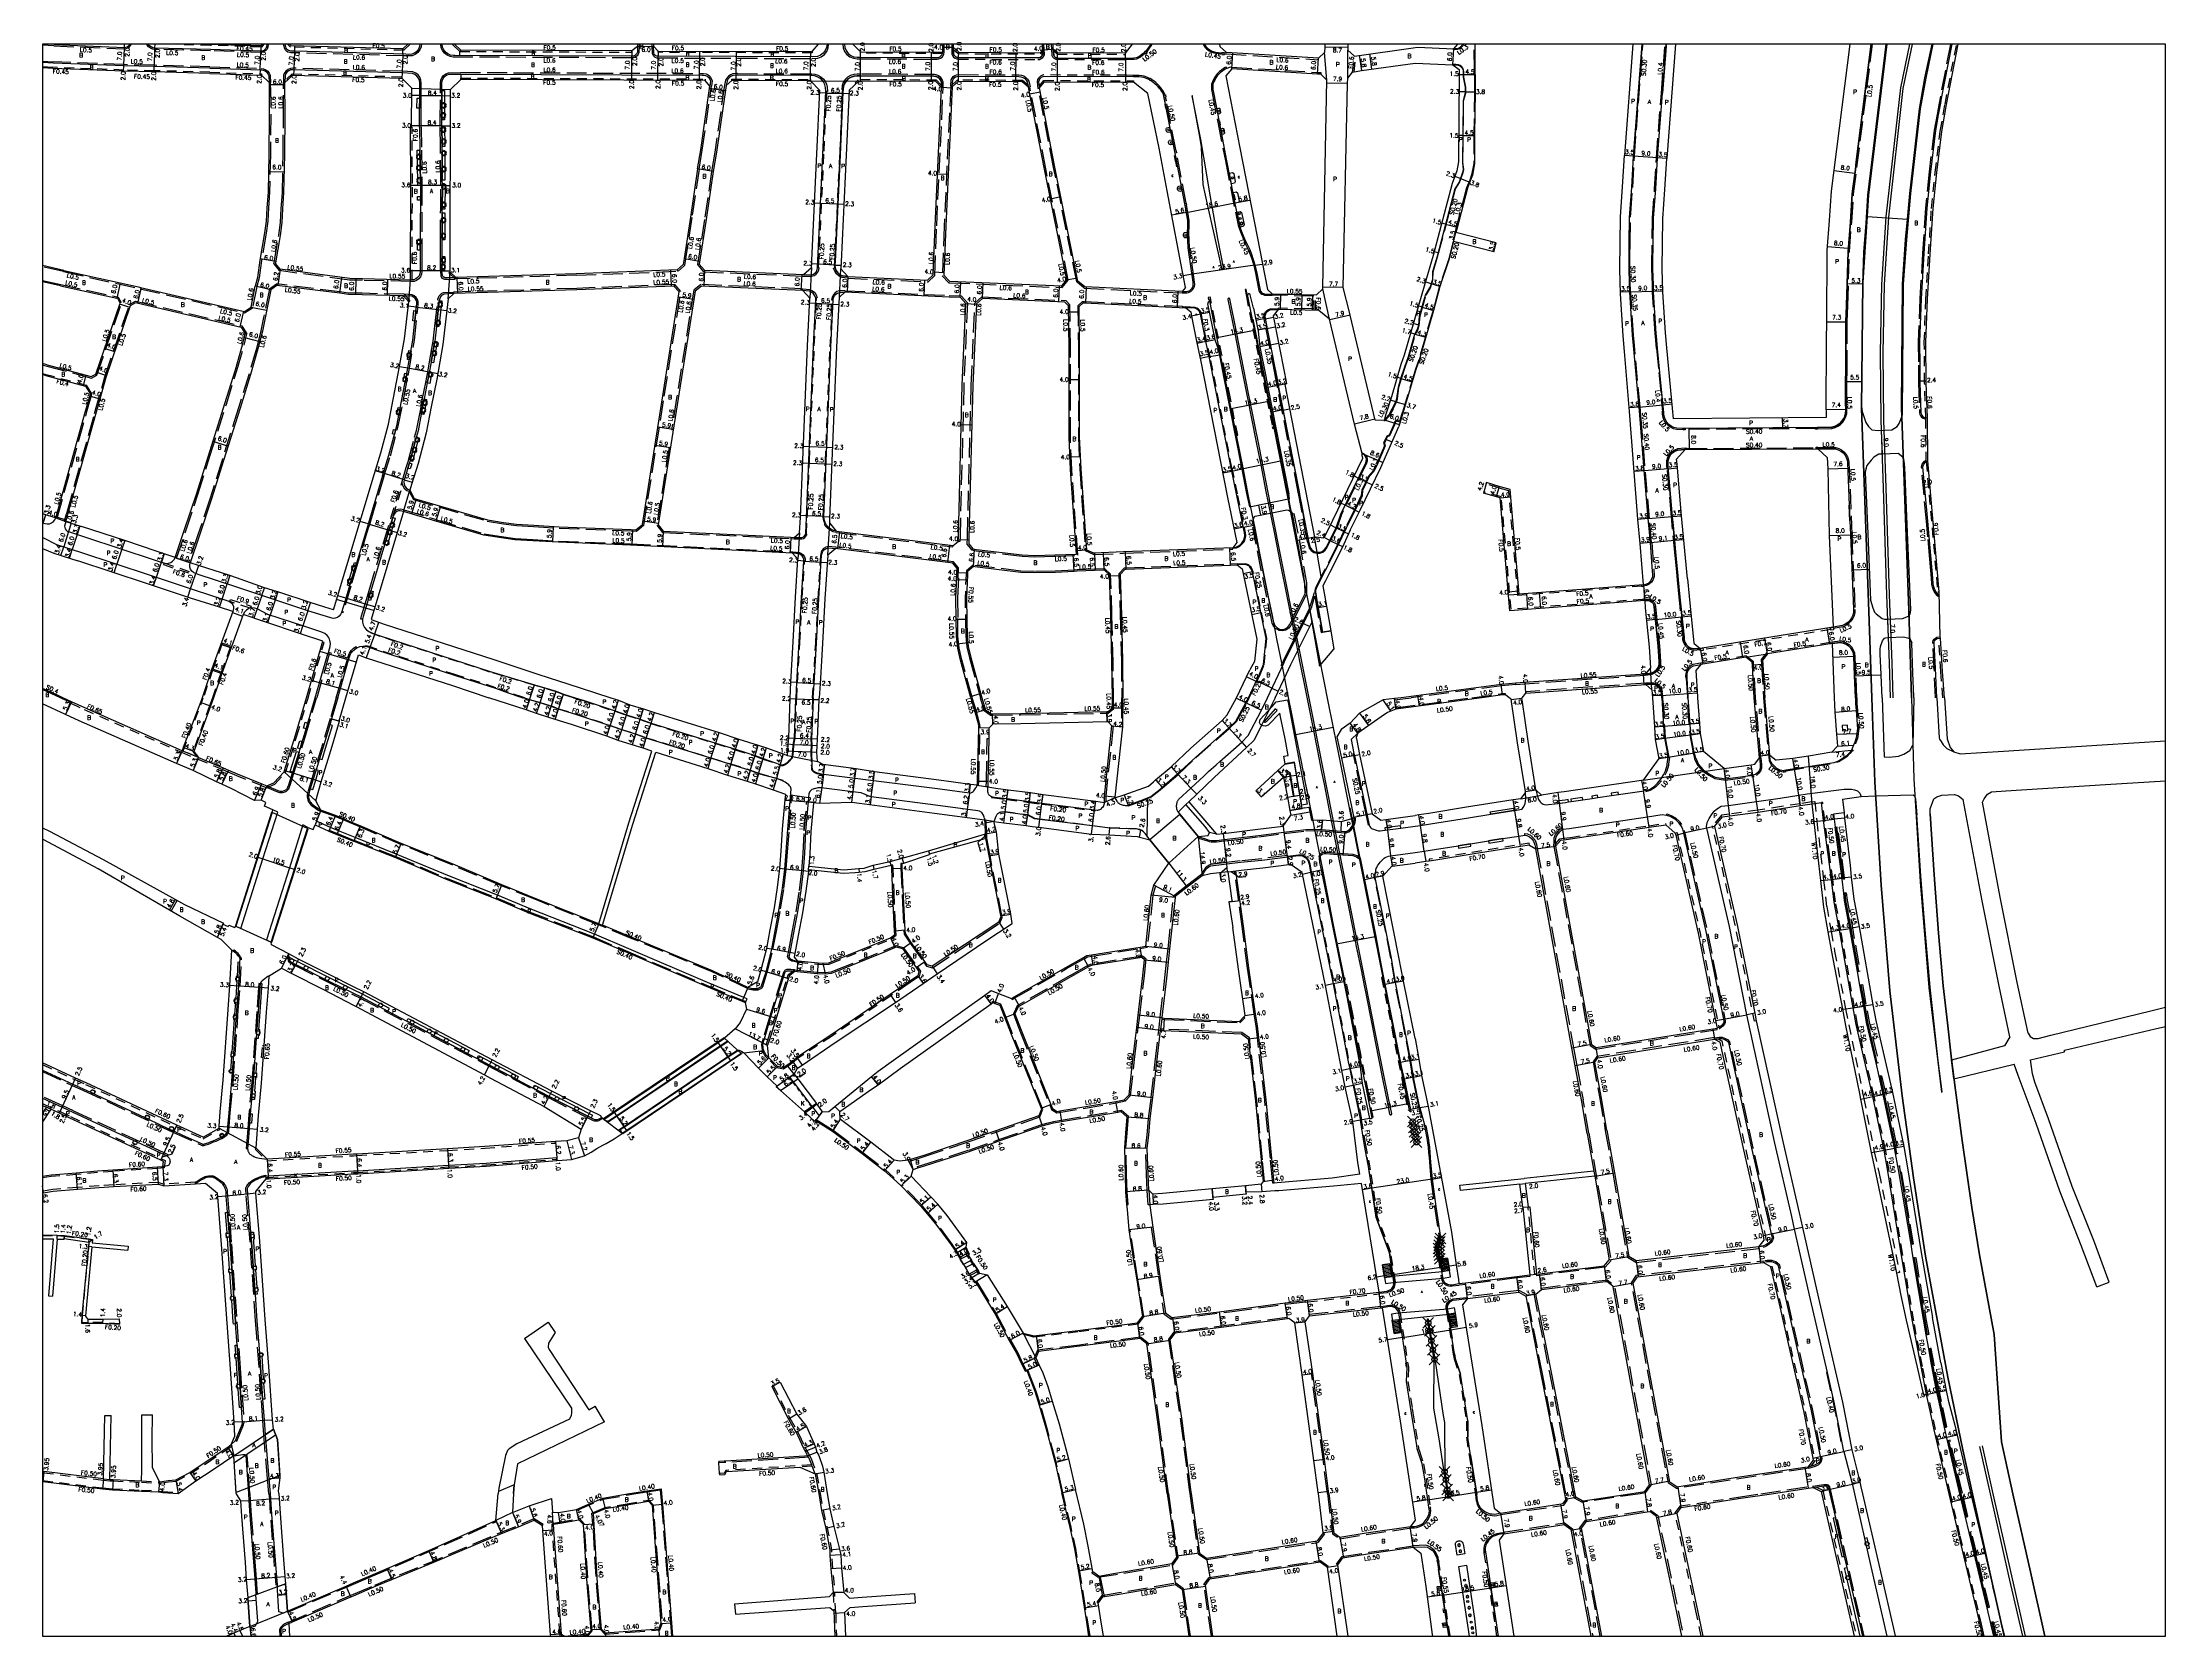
# Model space of a CAD drawing. Header units: metres. Extents: x -1600 to -800, y -109200 to -108599.
import ezdxf

# ---------------------------------------------------------------- set-up
doc = ezdxf.new("R2010")
doc.units = ezdxf.units.M
doc.header["$LTSCALE"] = 2.5
doc.header["$PDMODE"] = 35
doc.header["$PDSIZE"] = 2
for name, pattern in [('22320', [2.5, 1.5, -1]), ('22330', [4, 3, -1]), ('51070', [2.5, 1.5, -1]), ('6301000', [1, 0.5, -0.5])]:
    doc.linetypes.add(name, pattern=pattern)
doc.layers.get('0').update_dxf_attribs({"color": 150, "lineweight": 50})
for name, color, linetype in [('2101000', 7, 'Continuous'), ('2101001', 1, 'Continuous'), ('2102000', 4, 'Continuous'), ('2102001', 191, 'Continuous'), ('2203000', 1, 'Continuous'), ('2211000', 50, 'Continuous'), ('2212000', 233, 'Continuous'), ('2212100', 7, 'Continuous'), ('2213000', 3, 'Continuous'), ('2213001', 7, 'Continuous'), ('2215000', 6, 'Continuous'), ('2226000', 40, 'Continuous'), ('2227000', 1, 'Continuous'), ('2227100', 7, 'Continuous'), ('2232000', 120, '22320'), ('2232001', 4, '6301000'), ('2233000', 120, '22330'), ('2233001', 7, 'Continuous'), ('2233300', 150, '22330'), ('2235000', 4, 'Continuous'), ('2236000', 3, 'Continuous'), ('2236100', 3, 'Continuous'), ('2238000', 3, 'Continuous'), ('2239000', 3, 'Continuous'), ('5107000', 4, '51070'), ('6131000', 11, 'Continuous'), ('6165200', 90, '61300'), ('6165201', 224, '6301000'), ('9107000', 4, 'Continuous'), ('9201100', 215, 'Continuous'), ('9201101', 7, 'Continuous'), ('9201500', 222, 'Continuous'), ('9201501', 7, 'Continuous'), ('9201600', 215, 'Continuous'), ('9202100', 82, 'Continuous'), ('9202101', 7, 'Continuous'), ('9202200', 82, 'Continuous'), ('9203500', 155, 'Continuous'), ('9203501', 7, 'Continuous'), ('999', 7, 'Continuous')]:
    doc.layers.add(name, color=color, linetype=linetype)
for name, color, linetype, lineweight in [('9301100', 1, 'Continuous', 30), ('9302100', 1, 'Continuous', 30), ('9304120', 1, 'Continuous', 30)]:
    doc.layers.add(name, color=color, linetype=linetype, lineweight=lineweight)
doc.styles.add('Dm_Anotation', font='txt.shx', dxfattribs={"bigfont": 'pscdm.shx'})
doc.linetypes.add('61300', pattern='A,2,-0.75,[1,dmdr.shx,S=0.15,R=0,X=0,Y=0],-0.75', length=3.5)

# ---------------------------------------------------------------- blocks, each defined once
blk = doc.blocks.new('223900')
at = {"linetype": 'Continuous'}
for centre, start, end in [((-0.57735, 0.333333), 30, 270), ((-0.57735, -0.333333), 90, 330), ((0, 0.666667), 330, 210), ((0.57735, 0.333333), 270, 150), ((0.57735, -0.333333), 210, 90), ((0, -0.666667), 150, 30)]:
    blk.add_arc(centre, 0.333333, start, end, dxfattribs=at)
blk = doc.blocks.new('223800')
at = {"color": 0, "linetype": 'Continuous'}
blk.add_circle((0, 0), 0.75, dxfattribs=at)

msp = doc.modelspace()

# ---------------------------------------------------------------- linework, layer by layer
at = {"layer": '2101000'}
for points in [[(-1517.17, -108600), (-1517.71, -108600.61), (-1536.61, -108600)], [(-1536.61, -108600), (-1517.73, -108600.61)], [(-1462.35, -108600), (-1464.18, -108601.78), (-1506.33, -108600.62), (-1506.93, -108600)], [(-1375.78, -108600), (-1375.77, -108600.81), (-1377.87, -108602.52), (-1442.4, -108602.24), (-1444.69, -108600)], [(-1369.78, -108600), (-1369.77, -108600.76), (-1368.04, -108602.56), (-1309.98, -108602.81), (-1307.52, -108600)], [(-1294.64, -108600), (-1291.73, -108602.89), (-1260.83, -108603.03)], [(-1260.79, -108600), (-1260.83, -108603.03)], [(-1256.79, -108600), (-1256.8, -108601.14), (-1254.76, -108603.05), (-1224.09, -108603.19), (-1223.1, -108602.06), (-1223.21, -108600)], [(-1191.88, -108603.33), (-1217.51, -108603.21), (-1219.1, -108601.85), (-1219.2, -108600)], [(-1191.88, -108603.33), (-1189.21, -108600)], [(-1156.47, -108600), (-1156.32, -108600.82), (-1153.9, -108603.1)], [(-1116.8, -108600), (-1116.82, -108600.97), (-1116.86, -108603.07), (-1119.21, -108605.24), (-1153.9, -108603.1)], [(-1108.1, -108600), (-1108.14, -108602.26), (-1105.67, -108604.45), (-1083.53, -108601.39), (-1081.9, -108601.16), (-1068.24, -108601.76), (-1066.65, -108600)], [(-1060.12, -108611.36), (-1060.12, -108609.57), (-1060.17, -108600)], [(-1000.71, -108600), (-1003.93, -108641.91)], [(-984.67, -108600), (-987.98, -108643.14)], [(-919, -108600), (-925.97, -108655.35)], [(-905.34, -108600), (-912.26, -108656.91), (-912.96, -108667.46), (-913.83, -108678.39), (-914.19, -108690.48), (-914.55, -108727.28), (-914.59, -108731.57), (-914.56, -108734.97), (-914.54, -108736.36), (-914.53, -108736.48)], [(-905.03, -108600), (-911.96, -108656.94), (-912.49, -108664.94)], [(-887.69, -108600), (-890.36, -108612.78), (-892.45, -108624.36), (-896.08, -108656.27), (-897.64, -108673.69), (-898.82, -108690.48), (-899.26, -108739.61), (-899.42, -108740.26)], [(-897.25, -108665.96), (-896.38, -108656.24), (-892.75, -108624.32), (-890.66, -108612.72), (-888, -108600)], [(-889.62, -108756.99), (-889.72, -108740.8), (-890.18, -108727.6), (-890.3, -108712.31), (-889.67, -108696.12), (-888.66, -108679.09), (-887.6, -108661.96), (-886.22, -108648.41), (-884.27, -108632.84), (-882.49, -108622.68), (-878.12, -108600)], [(-1108.17, -108612.78), (-1106.3, -108610.57), (-1103.02, -108609.94), (-1082.73, -108607.13), (-1068.51, -108607.76), (-1066.12, -108609.58), (-1066.12, -108611.37)], [(-1596.15, -108609.14), (-1600, -108608.85)], [(-1569.39, -108610.18), (-1596.15, -108609.14)], [(-1536.97, -108610.99), (-1557.96, -108610.44), (-1569.39, -108610.18)], [(-1536.97, -108610.99), (-1517.44, -108611.63), (-1514.63, -108614.47)], [(-1514.63, -108614.47), (-1514.62, -108616.33)], [(-1512.14, -108682.62), (-1512.16, -108682.6), (-1512.12, -108682.37), (-1510.35, -108672.04), (-1509.72, -108667.21), (-1509.42, -108662), (-1509.02, -108656.03), (-1508.72, -108641.7), (-1508.56, -108626.76), (-1508.62, -108614.43)], [(-1508.62, -108614.43), (-1507.55, -108613.39), (-1505.76, -108611.64)], [(-1505.76, -108611.64), (-1464.55, -108612.77)], [(-1461.28, -108631.31), (-1460.88, -108631.31), (-1460.86, -108616.58), (-1464.55, -108612.77)], [(-1398.87, -108686.58), (-1444.28, -108687.99), (-1446.36, -108685.96), (-1446.26, -108617.12), (-1442.36, -108613.24)], [(-1348.48, -108615.76), (-1350.31, -108613.64), (-1442.36, -108613.24)], [(-1353.2, -108647.01), (-1351.98, -108639.81), (-1348.48, -108615.76)], [(-1342.39, -108615.58), (-1346.06, -108640.74), (-1347.28, -108648.01)], [(-1313.18, -108686.83), (-1310.23, -108684.14), (-1310.09, -108681.45), (-1308.2, -108641.31), (-1307.12, -108617.41), (-1310.59, -108613.81), (-1340.2, -108613.68), (-1342.39, -108615.58)], [(-1261.19, -108616.26), (-1263.32, -108614.02), (-1292.41, -108613.89), (-1296.01, -108617.35), (-1296.02, -108617.5), (-1297.11, -108641.82), (-1299, -108681.99), (-1299.14, -108684.67), (-1296.52, -108687.56)], [(-1228.42, -108616.2), (-1230.89, -108614.16), (-1255, -108614.05), (-1257.18, -108616.12)], [(-1224.29, -108616.5), (-1222.38, -108614.19), (-1188.84, -108614.34)], [(-1169.23, -108691.73), (-1171.88, -108677.84), (-1176.25, -108655.24), (-1179.26, -108639.19), (-1183.43, -108618.6), (-1188.84, -108614.34)], [(-1151.83, -108609.24), (-1154.05, -108611.92), (-1148.87, -108639.08), (-1142.32, -108672.44), (-1138.4, -108692.45), (-1136.62, -108694.09)], [(-1119.58, -108611.23), (-1151.83, -108609.24)], [(-1118.33, -108611.23), (-1119.58, -108611.23)], [(-1116.09, -108613.51), (-1118.33, -108611.23)], [(-1117.58, -108691.6), (-1116.09, -108613.51)], [(-1109.88, -108691.75), (-1108.21, -108614.86), (-1108.17, -108612.78)], [(-1066.12, -108611.37), (-1066.45, -108644.39), (-1067.1, -108647.7), (-1068.81, -108652.49), (-1075.91, -108679.63), (-1079.4, -108691.14)], [(-1060.12, -108611.36), (-1060.08, -108617.95), (-1060.34, -108633.95)], [(-1514.62, -108616.33), (-1514.56, -108626.75), (-1514.72, -108641.61), (-1515.01, -108655.77), (-1515.4, -108661.62), (-1515.7, -108666.65), (-1516.28, -108671.14), (-1518.05, -108681.43), (-1518.99, -108687.97), (-1519.79, -108691.23)], [(-1266.51, -108688.93), (-1264.31, -108686.9), (-1263.65, -108668.44), (-1261.19, -108616.26)], [(-1257.18, -108616.12), (-1259.65, -108668.61), (-1260.31, -108687.03)], [(-1213.98, -108688.85), (-1222.4, -108647.12), (-1228.42, -108616.2)], [(-1207.22, -108691.5), (-1209.81, -108689.29), (-1218.48, -108646.34), (-1224.29, -108616.5)], [(-1461.21, -108652.51), (-1461.28, -108631.31)], [(-1060.34, -108633.95), (-1060.35, -108645.01), (-1061.2, -108649.33), (-1061.9, -108651.3)], [(-1353.2, -108647.01), (-1355.87, -108665.23), (-1358.25, -108680.81)], [(-1003.9, -108715.77), (-1004.34, -108709.95), (-1005.36, -108694.07), (-1005.66, -108684.78), (-1005.43, -108665.08), (-1004.58, -108653.74), (-1003.93, -108641.91)], [(-987.9, -108714.4), (-988.39, -108708.76), (-989.38, -108693.3), (-989.66, -108684.62), (-989.44, -108665.78), (-988.62, -108654.77), (-987.98, -108643.14)], [(-1461.27, -108688.88), (-1461.21, -108652.51)], [(-1347.28, -108648.01), (-1349.94, -108666.12), (-1352.49, -108682.9), (-1350.59, -108685.22), (-1313.18, -108686.83)], [(-1061.9, -108651.3), (-1063.07, -108654.27), (-1067.1, -108669.66), (-1067.44, -108670.99)], [(-925.97, -108655.35), (-926.73, -108666.46), (-927.62, -108677.75), (-927.71, -108704.64)], [(-1052.24, -108674.83), (-1067.44, -108670.99)], [(-1068.3, -108674.38), (-1070.04, -108681.29)], [(-1053.09, -108678.23), (-1068.3, -108674.38)], [(-1591.91, -108685.24), (-1600, -108683.39)], [(-1591.91, -108685.24), (-1570.68, -108689.91)], [(-1510.47, -108684.83), (-1512.14, -108682.62)], [(-1461.27, -108688.88), (-1479.39, -108688.44), (-1484.23, -108688.35), (-1510.47, -108684.83)], [(-1360.83, -108685.09), (-1398.87, -108686.58)], [(-1358.25, -108680.81), (-1358.59, -108683.09), (-1360.83, -108685.09)], [(-1296.52, -108687.56), (-1266.51, -108688.93)], [(-1260.31, -108687.03), (-1258.23, -108689.31)], [(-1070.04, -108681.29), (-1073.4, -108691.31), (-1075.8, -108700.31), (-1081.2, -108719.05)], [(-1593.25, -108691.09), (-1600, -108689.55)], [(-1598.18, -108720.83), (-1581.64, -108725.3), (-1579.87, -108724.36), (-1570.72, -108697.58), (-1571.66, -108695.84), (-1572.02, -108695.76)], [(-1593.25, -108691.09), (-1572.02, -108695.76)], [(-1570.68, -108689.91), (-1563.81, -108691.5)], [(-1563.81, -108691.5), (-1563.08, -108691.66), (-1523.93, -108700.71), (-1521.4, -108699.09)], [(-1513.93, -108692.53), (-1516.12, -108703.18), (-1517.13, -108708.11), (-1518.8, -108714.83), (-1521.57, -108724.46), (-1525.52, -108737.21), (-1531.75, -108756.92), (-1536.27, -108771.33), (-1540.84, -108785.09), (-1544.36, -108795.46)], [(-1521.4, -108699.09), (-1519.79, -108691.23)], [(-1488, -108693.89), (-1511.63, -108690.93), (-1513.93, -108692.53)], [(-1463.97, -108694.82), (-1479.52, -108694.44), (-1484.69, -108694.34), (-1488, -108693.89)], [(-1462, -108697.08), (-1463.97, -108694.82)], [(-1461.56, -108768.11), (-1459.89, -108771.19), (-1432.33, -108779.26), (-1426.24, -108780.26), (-1421.37, -108780.89), (-1414.89, -108781.32), (-1405.24, -108781.85), (-1378.17, -108782.9), (-1376.36, -108782.99), (-1373.95, -108781.04), (-1366.29, -108732.56), (-1360.05, -108693.38)], [(-1445.05, -108694.01), (-1447.18, -108695.98), (-1449.1, -108713.16), (-1451.45, -108726.21), (-1453.49, -108736.74), (-1455.37, -108746.45), (-1458.48, -108758.09), (-1460.92, -108766.01), (-1461.56, -108768.11)], [(-1398.63, -108692.58), (-1445.05, -108694.01)], [(-1360.05, -108693.38), (-1362.04, -108691.14), (-1398.63, -108692.58)], [(-1313.5, -108692.82), (-1351.7, -108691.17), (-1354.02, -108693.07), (-1360.47, -108733.48), (-1368, -108781.18)], [(-1316.72, -108785.91), (-1314.7, -108784.11), (-1314.34, -108778.36), (-1313.52, -108756.76), (-1311.71, -108713.63), (-1310.81, -108695.78), (-1313.5, -108692.82)], [(-1303.26, -108778.94), (-1303.26, -108778.92), (-1302.42, -108757.21), (-1300.62, -108714.14), (-1299.68, -108695.4), (-1297.61, -108693.51)], [(-1254.07, -108695.49), (-1254.26, -108695.48), (-1258.34, -108695.31), (-1297.61, -108693.51)], [(-1258.23, -108689.31), (-1258.07, -108689.31), (-1215.93, -108691.13)], [(-1254.93, -108787.38), (-1254.86, -108785.68), (-1253.41, -108728.51), (-1252.05, -108697.7), (-1254.07, -108695.49)], [(-1214.71, -108697.19), (-1245.84, -108695.85), (-1248.05, -108697.87), (-1249.41, -108728.65), (-1250.87, -108785.81), (-1250.97, -108788.32)], [(-1215.93, -108691.13), (-1213.98, -108688.85)], [(-1170.54, -108693.24), (-1207.05, -108691.51), (-1207.22, -108691.5)], [(-1169.23, -108691.73), (-1170.54, -108693.24)], [(-1143.66, -108699.54), (-1144.87, -108694.43), (-1144.92, -108694.34), (-1145, -108694.24), (-1145.08, -108694.16), (-1145.17, -108694.11), (-1145.26, -108694.09), (-1145.36, -108694.08), (-1145.46, -108694.08), (-1145.56, -108694.1), (-1145.66, -108694.14), (-1145.74, -108694.2), (-1145.8, -108694.25), (-1145.84, -108694.31), (-1145.89, -108694.37), (-1145.92, -108694.45), (-1145.93, -108694.53), (-1145.94, -108694.6), (-1145.9, -108694.96), (-1140.64, -108721.46), (-1136.14, -108744.01), (-1129.58, -108777.19), (-1124.89, -108800.92), (-1120.67, -108822.19), (-1115.48, -108848.38), (-1112.29, -108864.4), (-1107.76, -108887.17), (-1102.74, -108912.49), (-1095.68, -108948.06), (-1091.15, -108970.73), (-1087.35, -108989.82), (-1084.98, -109001.78), (-1084.92, -109001.98), (-1084.84, -109002.14), (-1084.67, -109002.28)], [(-1136.62, -108694.09), (-1119.9, -108694.42), (-1117.59, -108692.2), (-1117.58, -108691.6)], [(-1107.22, -108702.07), (-1107.47, -108701.03), (-1109.88, -108691.75)], [(-1079.4, -108691.14), (-1086.92, -108717.22), (-1088.15, -108720.72), (-1091.7, -108732.94)], [(-1591.22, -108779.92), (-1579.87, -108739.39), (-1576.03, -108725.47), (-1566.8, -108698.47), (-1564.87, -108697.4), (-1564.41, -108697.51), (-1525.13, -108706.59), (-1523.57, -108709.15)], [(-1474.91, -108761.81), (-1472.51, -108754.06), (-1469.61, -108743.17), (-1467.82, -108733.96), (-1465.8, -108723.53), (-1463.56, -108711.05), (-1462, -108697.08)], [(-1213.32, -108698.62), (-1214.71, -108697.19)], [(-1210.38, -108792.16), (-1212.65, -108760.27), (-1213.17, -108748.06), (-1213.17, -108714.48), (-1213.32, -108698.62)], [(-1209.32, -108698.87), (-1207.88, -108697.48)], [(-1206.48, -108790.67), (-1208.66, -108760.04), (-1209.17, -108747.97), (-1209.17, -108714.46), (-1209.32, -108698.87)], [(-1207.88, -108697.48), (-1207.32, -108697.5), (-1169.19, -108699.31)], [(-1169.19, -108699.31), (-1167.29, -108700.93), (-1166.97, -108702.46), (-1165, -108712.52)], [(-1099.11, -109004.78), (-1099.01, -109004.77), (-1101.01, -108994.54), (-1102.23, -108988.38), (-1103.89, -108980.16), (-1105.15, -108973.69), (-1107, -108964.38), (-1108.82, -108955.24), (-1109.63, -108951.16), (-1111.58, -108941.26), (-1113.46, -108931.87), (-1115.77, -108920.23), (-1117.56, -108911.08), (-1119.21, -108902.92), (-1120.7, -108895.38), (-1121.49, -108891.3), (-1122.47, -108886.48), (-1124.31, -108877.09), (-1125.62, -108870.53), (-1127.67, -108860.18), (-1129.09, -108852.97), (-1130.7, -108844.95), (-1132.92, -108833.79), (-1134.85, -108824.07), (-1136.57, -108815.37), (-1138.11, -108807.64), (-1139.61, -108800.14), (-1141.37, -108791.21), (-1142.97, -108783.1), (-1145.5, -108770.29), (-1147.48, -108760.27), (-1149.94, -108748.01), (-1151.35, -108741.03), (-1152.9, -108733.04), (-1154.76, -108723.71), (-1156.06, -108717.17), (-1158.68, -108704.01), (-1160.01, -108697.4), (-1160.03, -108697.36), (-1160.05, -108697.32), (-1160.07, -108697.29), (-1160.11, -108697.25), (-1160.15, -108697.21), (-1160.21, -108697.17), (-1160.27, -108697.14), (-1160.35, -108697.12), (-1160.42, -108697.12), (-1160.5, -108697.12), (-1160.57, -108697.14), (-1160.66, -108697.18), (-1160.73, -108697.24), (-1160.8, -108697.32), (-1160.84, -108697.4), (-1160.87, -108697.5), (-1160.87, -108697.6), (-1160.88, -108697.84)], [(-1158, -108711.83), (-1158.1, -108711.32), (-1160.88, -108697.84)], [(-1143.66, -108699.54), (-1141.95, -108708.16)], [(-1134.35, -108700.03), (-1136.27, -108702.33)], [(-1136.27, -108702.33), (-1131.97, -108723.96), (-1131.24, -108728.06)], [(-1105.56, -108743.16), (-1114.97, -108703.6), (-1119.02, -108700.34), (-1134.35, -108700.03)], [(-1093.77, -108739.49), (-1094.48, -108741.85), (-1097.88, -108741.75), (-1107.22, -108702.07)], [(-1550.02, -108793.46), (-1546.55, -108783.24), (-1542, -108769.54), (-1537.48, -108755.15), (-1531.25, -108735.44), (-1527.32, -108722.76), (-1524.59, -108713.27), (-1523.57, -108709.15)], [(-1154.74, -108725.82), (-1156.67, -108715.3), (-1158, -108711.83)], [(-1141.95, -108708.16), (-1141.27, -108714.11)], [(-927.71, -108704.64), (-927.85, -108711.58), (-927.91, -108722.81), (-927.95, -108727.15), (-928, -108731.58), (-927.96, -108735.11), (-927.9, -108740.76)], [(-1165, -108712.52), (-1163.61, -108719), (-1153.5, -108770.82), (-1149.96, -108787.82), (-1151.5, -108789.79)], [(-1141.27, -108714.11), (-1139.04, -108725.29), (-1138.32, -108729.32)], [(-1081.2, -108719.05), (-1082.44, -108722.57), (-1088.88, -108744.09)], [(-1001.95, -108738.5), (-1003.9, -108715.77)], [(-985.44, -108741.15), (-985.76, -108737.12), (-987.9, -108714.4)], [(-1598.18, -108720.83), (-1600, -108720.34)], [(-1599.21, -108724.69), (-1600, -108724.48)], [(-1599.21, -108724.69), (-1583.75, -108728.87), (-1581.94, -108731.87)], [(-1147.91, -108760.23), (-1154.74, -108725.82)], [(-1594.98, -108778.51), (-1583.72, -108738.31), (-1581.94, -108731.87)], [(-1138.32, -108729.32), (-1130.41, -108769.53)], [(-1131.24, -108728.06), (-1131.92, -108728.2)], [(-1131.92, -108728.2), (-1124.03, -108768.28)], [(-1091.7, -108732.94), (-1093.77, -108739.49)], [(-1102.71, -108754.25), (-1105.56, -108743.16)], [(-998.79, -108779.14), (-998.8, -108779.02), (-1001.95, -108738.5)], [(-927.9, -108740.76), (-985.44, -108741.15)], [(-1103.44, -108775.6), (-1095.66, -108759.57), (-1088.88, -108744.09)], [(-1102.67, -108755.22), (-1102.63, -108756.19), (-1113.94, -108779.47), (-1117.17, -108786.14), (-1120.15, -108785.75)], [(-1102.67, -108755.22), (-1102.71, -108754.25)], [(-980.14, -108801.5), (-982.4, -108777.81), (-984.07, -108758.23), (-984.22, -108756.36), (-980.97, -108752.82)], [(-980.97, -108752.82), (-930.96, -108752.49)], [(-930.96, -108752.49), (-927.48, -108755.8), (-927.31, -108760.08), (-926.69, -108785.19)], [(-896.69, -108815.4), (-896.17, -108814.79), (-896.03, -108813.18), (-897.21, -108784), (-898.21, -108759.55), (-898.48, -108757.1), (-898.84, -108756.18)], [(-884.85, -108823.88), (-884.86, -108823.37), (-885.26, -108806.36), (-889.62, -108756.99)], [(-1490.36, -108813.21), (-1474.91, -108761.81)], [(-1145.06, -108774.38), (-1146.15, -108769.34), (-1147.91, -108760.23)], [(-1051.11, -108766.74), (-1055.91, -108765.19)], [(-1043.58, -108807.24), (-1047.01, -108767.89), (-1051.11, -108766.74)], [(-1130.08, -108771.31), (-1130.41, -108769.53)], [(-1124.03, -108768.28), (-1120.69, -108785.85), (-1120.15, -108785.75)], [(-1107.18, -108783.17), (-1103.44, -108775.6)], [(-996.24, -108809.72), (-1047.05, -108813.52), (-1050.75, -108771), (-1057.04, -108769.23)], [(-1600, -108776.93), (-1594.98, -108778.51)], [(-1591.22, -108779.92), (-1591.18, -108779.94), (-1585.24, -108781.83)], [(-1569.02, -108787.05), (-1585.24, -108781.83)], [(-1463.97, -108776.14), (-1476.2, -108816.8)], [(-1451.72, -108779.72), (-1463.97, -108776.14)], [(-1317.33, -108791.89), (-1378.43, -108788.8), (-1405.52, -108787.75), (-1415.25, -108787.21), (-1421.95, -108786.76), (-1427.09, -108786.1), (-1433.65, -108785.02), (-1451.72, -108779.72)], [(-1368, -108781.18), (-1366.11, -108783.51), (-1366.05, -108783.51), (-1318.01, -108785.85), (-1316.72, -108785.91)], [(-1300.8, -108783.54), (-1303.35, -108780.46), (-1303.26, -108778.94)], [(-1300.8, -108783.54), (-1256.87, -108788.96), (-1254.93, -108787.38)], [(-1143.25, -108782.76), (-1143.4, -108782.06), (-1143.89, -108779.79)], [(-1140.14, -108798.18), (-1143.25, -108782.76)], [(-1126.39, -108791.29), (-1127.08, -108787.04), (-1129.02, -108777.04)], [(-1107.18, -108783.17), (-1107.84, -108784.58)], [(-996.76, -108803.74), (-997.98, -108788.17), (-998.79, -108779.14)], [(-1600, -108790.1), (-1595.76, -108791.81), (-1586.66, -108794.7)], [(-1554.56, -108791.94), (-1556.84, -108791.18), (-1569.02, -108787.05)], [(-1550.02, -108793.46), (-1554.56, -108791.94)], [(-1318.26, -108846.32), (-1318.06, -108840.46), (-1317.15, -108825.22), (-1316.23, -108808.43), (-1315.33, -108794.13), (-1317.33, -108791.89)], [(-1301.11, -108790.05), (-1304.11, -108792.54), (-1305.15, -108809.08), (-1306.06, -108825.86), (-1306.97, -108841.08), (-1307.32, -108846.32)], [(-1255.48, -108801.19), (-1255.34, -108797.57), (-1256.97, -108795.6), (-1258.9, -108795.36), (-1300.3, -108790.15), (-1301.11, -108790.05)], [(-1250.97, -108788.32), (-1249.45, -108790.18)], [(-1249.45, -108790.18), (-1248.75, -108790.3), (-1248.07, -108790.46), (-1230.84, -108792.48), (-1226.18, -108792.7), (-1218.55, -108792.52), (-1210.38, -108792.16)], [(-1203.89, -108791.87), (-1206.48, -108790.67)], [(-1151.5, -108789.79), (-1192.63, -108791.37), (-1203.89, -108791.87)], [(-1110.3, -108789.81), (-1115.07, -108799.24), (-1116.59, -108802.25), (-1117.55, -108804.15)], [(-1107.84, -108784.58), (-1110.3, -108789.81)], [(-926.69, -108785.19), (-925.29, -108819.77)], [(-1556.22, -108804.78), (-1560.85, -108803.23), (-1586.66, -108794.7)], [(-1541.17, -108796.53), (-1544.36, -108795.46)], [(-1529.39, -108800.28), (-1541.17, -108796.53)], [(-1248.62, -108796.99), (-1249.13, -108796.92), (-1251.38, -108798.76), (-1251.43, -108799.95), (-1251.78, -108808.69), (-1251.67, -108817.03)], [(-1199.84, -108798.19), (-1203.6, -108798.36), (-1210.09, -108798.65), (-1211.27, -108798.71), (-1218.33, -108799.12), (-1226.26, -108799.3), (-1231.38, -108799.06), (-1248.62, -108796.99)], [(-1197.93, -108799.96), (-1199.84, -108798.19)], [(-1196.85, -108846.33), (-1197.01, -108832.82), (-1197.44, -108815.27), (-1197.93, -108799.96)], [(-1192.03, -108797.85), (-1193.93, -108799.9)], [(-1193.93, -108799.9), (-1193.44, -108815.16), (-1193.01, -108832.72), (-1192.85, -108846.33)], [(-1192.03, -108797.85), (-1191.59, -108797.83), (-1152.37, -108796.33), (-1149.86, -108796.23)], [(-1149.86, -108796.23), (-1147.89, -108797.77), (-1142.39, -108824.19), (-1143.25, -108832.7), (-1145.03, -108835.78)], [(-1136.01, -108818.05), (-1140.14, -108798.18)], [(-1533.28, -108812.16), (-1544.22, -108808.8), (-1556.22, -108804.78)], [(-1526.88, -108801.1), (-1529.39, -108800.28)], [(-1516.36, -108804.96), (-1526.88, -108801.1)], [(-1511.27, -108806.46), (-1511.78, -108806.29), (-1516.36, -108804.96)], [(-1499.12, -108810.47), (-1511.27, -108806.46)], [(-1255.68, -108816.7), (-1255.78, -108808.63), (-1255.48, -108801.19)], [(-1117.55, -108804.15), (-1116.84, -108808.35), (-1114.58, -108821.08)], [(-996.76, -108803.74), (-1043.58, -108807.24)], [(-980.14, -108801.5), (-979.47, -108808.08), (-977.69, -108825.72), (-977.68, -108825.85), (-975.33, -108827.71)], [(-1528.28, -108813.79), (-1536.14, -108835.37), (-1536.3, -108835.81), (-1539.81, -108846.32)], [(-1524.35, -108815), (-1532.44, -108837.21), (-1535.57, -108846.32)], [(-1528.28, -108813.79), (-1533.28, -108812.16)], [(-1502.83, -108822.2), (-1516.25, -108817.77), (-1524.35, -108815)], [(-1493.55, -108812.21), (-1499.12, -108810.47)], [(-1490.36, -108813.21), (-1493.55, -108812.21)], [(-996.24, -108809.72), (-996.13, -108812.38), (-994.63, -108827.15), (-994.1, -108835.06), (-996.14, -108837.4)], [(-1494.36, -108825), (-1502.83, -108822.2)], [(-1476.2, -108816.8), (-1471.21, -108818.58), (-1429.87, -108831.97), (-1413.35, -108837.44), (-1409.44, -108838.73), (-1405.18, -108840.09), (-1402.41, -108840.98), (-1385.83, -108846.32)], [(-1250.21, -108846.32), (-1254.08, -108832.14), (-1255.1, -108827.69), (-1255.6, -108823.18), (-1255.68, -108816.7)], [(-1251.67, -108817.03), (-1251.6, -108822.93), (-1251.15, -108827.03), (-1250.2, -108831.17), (-1246.07, -108846.32)], [(-1136.01, -108818.05), (-1135.59, -108819.08), (-1135.13, -108819.6)], [(-925.29, -108819.77), (-975.33, -108827.71)], [(-1500.52, -108846.32), (-1494.36, -108825)], [(-1485.64, -108846.32), (-1480.97, -108830.17)], [(-1480.97, -108830.17), (-1477.98, -108831.24)], [(-1477.98, -108831.24), (-1445.55, -108841.72), (-1431.77, -108846.32)], [(-958.16, -108831.06), (-975.12, -108833.76)], [(-954.95, -108846.33), (-955.7, -108834.11), (-955.8, -108832.92), (-958.16, -108831.06)], [(-950, -108829.77), (-951.85, -108832.13), (-951.71, -108833.78), (-950.94, -108846.33)], [(-925.64, -108825.9), (-950, -108829.77)], [(-925.64, -108825.9), (-924.84, -108846.33)], [(-1150.01, -108846.33), (-1145.03, -108835.78)], [(-1135.53, -108846.33), (-1131.39, -108837.55)], [(-996.14, -108837.4), (-1041.64, -108840.62), (-1044.83, -108840.88), (-1050.09, -108841.29), (-1050.29, -108841.32), (-1087.99, -108846.33)], [(-975.12, -108833.76), (-977, -108836.1), (-976.34, -108845.85), (-976.31, -108846.33)], [(-1592.29, -108846.32), (-1594.64, -108845.26), (-1600, -108842.8)], [(-1539.81, -108846.32), (-1540.41, -108848.12), (-1546.92, -108865.02), (-1547.4, -108866.29), (-1584.02, -108850.16), (-1589.05, -108847.82), (-1592.29, -108846.32)], [(-1535.57, -108846.32), (-1536.67, -108849.54), (-1542.9, -108866.55), (-1541.15, -108868.86), (-1531.93, -108872.76), (-1529.91, -108873.62), (-1526.69, -108874.98), (-1517.36, -108878.75), (-1515.43, -108879.57), (-1512.76, -108878.45)], [(-1512.76, -108878.45), (-1508.95, -108874.21), (-1508.79, -108873.7), (-1504.7, -108860.47), (-1500.52, -108846.32)], [(-1482.78, -108893.59), (-1486.56, -108892.02), (-1489.58, -108890.76), (-1495.08, -108888.71), (-1496.98, -108885.19), (-1494.94, -108877.99), (-1490.81, -108864.63), (-1488.09, -108855.11), (-1488.19, -108855.08), (-1485.64, -108846.32)], [(-1370.33, -108866.43), (-1373.7, -108865.39), (-1377.82, -108864.11), (-1383.01, -108862.46), (-1387.28, -108860.76), (-1400.69, -108856.45), (-1406.81, -108854.48), (-1409.56, -108853.6), (-1413.81, -108852.24), (-1417.74, -108850.94), (-1431.77, -108846.32)], [(-1385.83, -108846.32), (-1382.89, -108847.25), (-1378.64, -108848.95), (-1373.54, -108850.57), (-1369.43, -108851.84), (-1345.06, -108859.41), (-1337.63, -108861.94), (-1330.3, -108864.24), (-1327.2, -108865.24), (-1320.86, -108867.44), (-1319.32, -108868.08), (-1319.12, -108866.39), (-1318.99, -108863.79), (-1318.77, -108861.46), (-1318.27, -108846.78), (-1318.26, -108846.32)], [(-1307.92, -108870.3), (-1308.23, -108866.79), (-1308.11, -108864.44), (-1307.98, -108861.97), (-1307.38, -108847.15), (-1307.32, -108846.32)], [(-1250.21, -108846.32), (-1248.5, -108852.05), (-1247.31, -108856.58), (-1247.24, -108857.68), (-1247.76, -108877.71), (-1247.8, -108879.3)], [(-1246.07, -108846.32), (-1244.65, -108850.97)], [(-1198.48, -108851.56), (-1196.8, -108850.14), (-1196.85, -108846.33)], [(-1195.86, -108884.05), (-1195.83, -108883.81), (-1192.91, -108857.34), (-1192.86, -108854.08), (-1192.8, -108850.1), (-1192.85, -108846.33)], [(-1195.86, -108884.05), (-1192.41, -108882.94), (-1183.25, -108879.62), (-1181.4, -108878.05), (-1180.56, -108877.3), (-1174.74, -108872.31), (-1167.25, -108865.36), (-1155.52, -108854.96), (-1153.62, -108852.82), (-1150.01, -108846.33)], [(-1135.53, -108846.33), (-1137.64, -108850.62)], [(-1087.99, -108846.33), (-1090.56, -108846.67), (-1094.81, -108847.14), (-1103.68, -108852.11), (-1107.21, -108855.86), (-1110.62, -108858.32)], [(-1057.65, -108846.33), (-1090.03, -108850.63), (-1091.97, -108851.38), (-1093.12, -108851.91), (-1095.61, -108853.48), (-1104.33, -108859.7)], [(-1048.77, -108845.2), (-1049.81, -108845.29), (-1057.65, -108846.33)], [(-1047.36, -108846.33), (-1048.77, -108845.2)], [(-1042.98, -108884.38), (-1041.15, -108882.13), (-1041.23, -108881.67), (-1044.18, -108863.34), (-1046.55, -108846.91), (-1047.36, -108846.33)], [(-1037.28, -108881.03), (-1040.23, -108862.74), (-1042.49, -108847.08), (-1042.56, -108846.58), (-1042.43, -108846.33)], [(-1042.43, -108846.33), (-1041.04, -108844.59)], [(-1041.04, -108844.59), (-995.81, -108841.38)], [(-995.81, -108841.38), (-993.55, -108843.36), (-993.35, -108846.33)], [(-953.02, -108869), (-954.95, -108846.33)], [(-1600, -108895.33), (-1597.41, -108896.65), (-1577.08, -108907.35), (-1549.88, -108922.39), (-1546.54, -108924.24), (-1531.83, -108931.35), (-1531.98, -108931.72), (-1530.06, -108932.61), (-1529.74, -108932), (-1527.56, -108932.97), (-1527.08, -108932.42), (-1518.81, -108906.4), (-1513.48, -108889.63), (-1513.14, -108888.56), (-1516.28, -108887.17), (-1515.89, -108885.86), (-1517.63, -108884.94), (-1520.08, -108885.09), (-1528.84, -108880.51), (-1532.35, -108878.89), (-1534.37, -108878.02), (-1543.23, -108873.73), (-1549.49, -108871.16), (-1586.2, -108854.99), (-1591.29, -108852.63), (-1600, -108848.63)], [(-1242.7, -108852.37), (-1242, -108852.33), (-1231.41, -108852.21), (-1198.91, -108851.57), (-1198.48, -108851.56)], [(-1140.6, -108856.63), (-1143.39, -108862.28), (-1146.25, -108865.05), (-1158.54, -108876.35), (-1165.03, -108882.73), (-1168.07, -108885.6)], [(-1110.62, -108858.32), (-1112.22, -108861), (-1110.54, -108869.14), (-1105.91, -108891.64), (-1106.62, -108891.84)], [(-1104.97, -108861.27), (-1104.75, -108862.49), (-1103.68, -108867.74), (-1098.99, -108890.09)], [(-1368.9, -108866.88), (-1349.3, -108872.96), (-1341.91, -108875.48), (-1334.5, -108877.8), (-1331.37, -108878.82), (-1324.66, -108881.02), (-1320.06, -108882.68)], [(-1247.8, -108879.3), (-1250.25, -108879.06), (-1262.26, -108877.44), (-1286.46, -108874.21), (-1293.41, -108873.1), (-1305.85, -108871.46), (-1307.92, -108870.3)], [(-1128.21, -108870.87), (-1131.98, -108871.43), (-1134.52, -108873.76), (-1142.85, -108881.4)], [(-1125.29, -108888.04), (-1125.42, -108887.46), (-1126.27, -108883.04), (-1128.21, -108870.87)], [(-966.36, -108872.97), (-956.08, -108871.59), (-954.82, -108871.4)], [(-954.82, -108871.4), (-953.02, -108869)], [(-1140.77, -108883.7), (-1132.31, -108876.21)], [(-1132.31, -108876.21), (-1130.91, -108883.78)], [(-1320.06, -108882.68), (-1320.23, -108884.8), (-1321.21, -108895.81), (-1321.72, -108904.21), (-1322.24, -108910.67), (-1323.1, -108917.87), (-1324.31, -108925.52), (-1325.89, -108933.82), (-1327.19, -108940.78), (-1329.26, -108949.04), (-1330.55, -108953.42)], [(-1309.48, -108885.91), (-1310.44, -108896.69)], [(-1244.93, -108892.5), (-1263.92, -108889.93), (-1288.41, -108886.69), (-1292.19, -108886.17), (-1295.08, -108885.79), (-1307.17, -108886.22), (-1309.48, -108885.91)], [(-1169.11, -108886.58), (-1172.11, -108889.41)], [(-1130.91, -108883.78), (-1129.98, -108888.84), (-1129.64, -108890.62)], [(-1124.42, -108887.87), (-1125.29, -108888.04)], [(-1124.42, -108887.87), (-1122.81, -108887.56), (-1122.43, -108889.34), (-1121.83, -108892.46), (-1121.13, -108892.45)], [(-891.03, -109109.16), (-893.48, -109098.7), (-897.62, -109080.88), (-899.59, -109071.65), (-901.31, -109063.17), (-902.68, -109056.45), (-909.02, -109025.9), (-910.85, -109017.69), (-914.78, -108997.58), (-915.21, -108995.51), (-920.48, -108969.84), (-921.64, -108963.75), (-925.77, -108942.07), (-927.11, -108934.58), (-928.77, -108925.22), (-929.93, -108915.24), (-931.08, -108905.39), (-932.46, -108892.95), (-933.2, -108886.28)], [(-921.73, -108884.54), (-921.15, -108889.73), (-920.93, -108891.67), (-918.87, -108909.5), (-918.41, -108913.95), (-917.46, -108922.23), (-915.45, -108932.73), (-910.27, -108962.05), (-909.19, -108967.99), (-902.93, -108995.12), (-898.65, -109015.46), (-897.19, -109023.57), (-892.21, -109054.62), (-887.82, -109079.96)], [(-1482.78, -108955.23), (-1491.23, -108950.96), (-1503.48, -108944.8), (-1507.22, -108942.91), (-1513.72, -108939.51), (-1513.76, -108938.4), (-1505.06, -108911), (-1500.16, -108895.61), (-1500.03, -108895.2), (-1497.98, -108896.05), (-1497.27, -108894.18)], [(-1497.27, -108894.18), (-1492.1, -108896.64), (-1489.02, -108897.92), (-1482.78, -108900.41)], [(-1390.41, -108931.52), (-1414.37, -108921.94), (-1426.9, -108916.84), (-1445.21, -108909.11), (-1464.79, -108901.25), (-1480.3, -108894.62), (-1482.78, -108893.59)], [(-1244.84, -108893.63), (-1244.93, -108892.5)], [(-1244.7, -108897.62), (-1244.84, -108893.63)], [(-1234.65, -108931.48), (-1235.12, -108927.88), (-1239.58, -108905.26), (-1240.57, -108896.87), (-1241.47, -108893.01), (-1237.7, -108893.49), (-1229.27, -108894.49), (-1227.13, -108894.81), (-1224.51, -108895.14), (-1204.67, -108897.74), (-1198.02, -108898.06), (-1187.44, -108898.62), (-1186.63, -108898.83), (-1182.76, -108899.89)], [(-1157.58, -108897.76), (-1154.98, -108897.52), (-1142.01, -108895.91), (-1132.5, -108894.72)], [(-1132.5, -108894.72), (-1129.64, -108890.62)], [(-1095.74, -108892.42), (-1093.75, -108892.19), (-1082.78, -108890.72)], [(-969.93, -108894.84), (-961.42, -108931.91), (-954.8, -108965.25), (-954.24, -108968.09), (-944.23, -109013.56), (-938.11, -109040.48), (-936.85, -109045.97), (-930.77, -109072.58), (-921.74, -109111.88), (-918.25, -109129.8), (-915.2, -109141.87), (-914.77, -109143.76), (-914.18, -109146.33), (-908.07, -109173.07), (-901.93, -109199.85), (-901.89, -109200)], [(-1528.68, -108941.47), (-1532.63, -108937.5), (-1534.09, -108936.69), (-1548.22, -108928.65), (-1552.14, -108926.4), (-1579, -108910.86), (-1599.53, -108899.9), (-1600, -108899.65)], [(-1482.78, -108900.41), (-1482.73, -108900.43), (-1466.98, -108906.51), (-1447.25, -108914.97), (-1429.09, -108922.1), (-1416.76, -108927.34), (-1392.57, -108936.8), (-1379.6, -108942.4), (-1349.97, -108955.01), (-1336.35, -108960.7), (-1335.18, -108961.19), (-1334.68, -108963.74), (-1337.13, -108968.78), (-1339.01, -108971.14), (-1342.98, -108974.69), (-1345.38, -108976.3), (-1384.44, -109002.58), (-1388.42, -109005.25), (-1389.31, -109004.49), (-1389.66, -109003.92), (-1393.48, -109002), (-1408.08, -108994.65), (-1430.5, -108982.82), (-1478.93, -108957.17), (-1482.78, -108955.23)], [(-1310.44, -108896.69), (-1310.87, -108905.19), (-1311.19, -108909.87)], [(-1287.03, -108909.4), (-1280.55, -108908.05), (-1276.03, -108906.76), (-1266.13, -108904.02), (-1245.06, -108897.73), (-1244.7, -108897.62)], [(-1266.59, -108947.06), (-1267.53, -108945.69), (-1272.68, -108938.57), (-1274.84, -108935.23), (-1274.93, -108933.98), (-1275.42, -108923.75), (-1276.01, -108910.53), (-1276.05, -108908.84), (-1275.48, -108908.68), (-1265.72, -108905.41), (-1265.79, -108905.17), (-1244.78, -108899.38), (-1244.65, -108899.34), (-1243.42, -108905.94), (-1238.85, -108929.09)], [(-1164.47, -108898.57), (-1160.75, -108898.22), (-1160.3, -108897.15)], [(-1017.89, -109010.6), (-1020.08, -108997.93), (-1022.47, -108985.07), (-1023.66, -108978.39), (-1037.31, -108903.31)], [(-1311.33, -108911.16), (-1311.41, -108911.85), (-1312.29, -108919.26), (-1313.57, -108927.39), (-1315.19, -108935.91), (-1316.47, -108942.78), (-1316.78, -108944.06), (-1315.64, -108945.45), (-1315.23, -108945.5), (-1307.72, -108946.26), (-1306, -108946.43), (-1303.65, -108946.25), (-1302.84, -108945.92), (-1280.39, -108936.81), (-1278.83, -108935.55), (-1278.92, -108934.27), (-1279.42, -108923.94), (-1280, -108910.64), (-1280.04, -108909.47), (-1280.23, -108909.51), (-1286.68, -108911.06)], [(-1286.68, -108911.06), (-1290.1, -108911.98), (-1292.23, -108912.15), (-1293.78, -108912.27), (-1298.19, -108912.56), (-1311.33, -108911.16)], [(-1311.19, -108909.87), (-1298.06, -108911.17), (-1293.78, -108910.86), (-1292.34, -108910.75), (-1290.31, -108910.59), (-1287.03, -108909.4)], [(-1303.66, -109002.23), (-1301.41, -109000.39), (-1287.58, -108989.1), (-1285.1, -108987.1), (-1279.33, -108982.96), (-1244.85, -108958.45), (-1242.47, -108956.72), (-1239.72, -108957.78), (-1234.81, -108959.66), (-1233.81, -108959.06), (-1214.38, -108947.97), (-1207.74, -108944.26), (-1206.41, -108943.51), (-1204.69, -108943.23), (-1186.43, -108940.32), (-1184.23, -108939.97), (-1182.19, -108920.7), (-1181.19, -108916.91), (-1175.53, -108908.7)], [(-1153.22, -108911.91), (-1159.87, -108912.69)], [(-1151.63, -108923.11), (-1151.67, -108922.76), (-1153.22, -108911.91)], [(-1135.89, -109029.28), (-1136.02, -109028.06), (-1136.82, -109019.99), (-1138.92, -108997.94), (-1141.7, -108974.36), (-1142.22, -108969.96), (-1142.87, -108965.52), (-1145.4, -108948.13), (-1147.47, -108932.47), (-1148.8, -108922.36), (-1150.34, -108911.57), (-1148.29, -108911.33), (-1140.15, -108910.5), (-1130.31, -108909.16), (-1129.9, -108909.09)], [(-1118.54, -108906.18), (-1118.65, -108906.32), (-1118.92, -108906.82), (-1118.77, -108908.38), (-1118.22, -108911.21), (-1109.62, -108953.43)], [(-1084.67, -109002.28), (-1084.26, -109002.22), (-1084.39, -109001.58), (-1086.77, -108990.05), (-1088.27, -108983.87), (-1091.91, -108965.33), (-1094.02, -108954.47), (-1095.56, -108946.57), (-1097.43, -108936.31), (-1101.73, -108914.9), (-1103.23, -108907.45), (-1103.54, -108907.25)], [(-1082.78, -108974.78), (-1087.15, -108953.15), (-1088.89, -108944.16), (-1094.97, -108913.52), (-1091.57, -108909.86), (-1091.45, -108909.84), (-1082.78, -108908.72)], [(-1159.87, -108912.69), (-1163.05, -108913.4), (-1168.69, -108917.69), (-1173.2, -108921.26), (-1173.23, -108921.6), (-1175.28, -108940.92), (-1175.82, -108946.02), (-1176.45, -108951.97), (-1178.19, -108966.85), (-1178.21, -108967.02)], [(-1106.27, -109006.01), (-1109.08, -108993.13), (-1110.42, -108986.77), (-1115.41, -108960.64), (-1116.59, -108954.77), (-1125.37, -108912.21)], [(-1151.63, -108923.11), (-1152.92, -108923.28)], [(-1330.55, -108953.42), (-1334.19, -108955.53), (-1347.53, -108949.24), (-1378.21, -108936.54), (-1389.01, -108932.1)], [(-1316.78, -108988.18), (-1315.45, -108985.94), (-1313.79, -108984.8), (-1301.34, -108976.31), (-1278.59, -108961.23), (-1268.1, -108954.08), (-1262.84, -108950.36), (-1244.52, -108938.01), (-1234.65, -108931.48)], [(-1239.62, -108930.93), (-1246.23, -108935.3), (-1264.75, -108947.55), (-1266.59, -108947.06)], [(-1149.37, -108948.64), (-1151.44, -108932.92)], [(-1539.47, -109011.91), (-1533.47, -109008.51), (-1533.42, -109007.83), (-1533, -109002.43), (-1531.92, -108990.42), (-1529.99, -108963.85), (-1529.35, -108954.84), (-1528.68, -108941.47)], [(-1270.12, -108951.1), (-1271.7, -108952.15), (-1280.6, -108958.24), (-1302.95, -108973.54), (-1315.76, -108981.91), (-1317.25, -108983.3), (-1318.81, -108984.39), (-1320.92, -108985.78), (-1322.98, -108985.38), (-1326.25, -108982.02), (-1326.83, -108977.41), (-1326.06, -108975.46), (-1322.1, -108962.98), (-1318.84, -108952.24), (-1318.44, -108950.9), (-1316.45, -108949.39), (-1315.63, -108949.48), (-1308.13, -108950.24), (-1305.1, -108950.33), (-1302.72, -108950.19), (-1301.35, -108949.63), (-1282.28, -108941.97), (-1278.81, -108940.48), (-1278.28, -108940.25), (-1275.96, -108940.86), (-1270.81, -108947.98), (-1269.72, -108949.45), (-1270.12, -108951.1)], [(-1482.78, -109018.4), (-1515.29, -109020.25), (-1519.43, -109016.05), (-1518.96, -109008.95), (-1518.56, -109003.75), (-1517.47, -108991.65), (-1515.52, -108964.85), (-1514.88, -108955.75), (-1514.52, -108951.13)], [(-1514.52, -108951.13), (-1509.95, -108948.26)], [(-1509.95, -108948.26), (-1506.25, -108950.12), (-1494.05, -108956.26), (-1482.78, -108962.26)], [(-1178.21, -108967.02), (-1177.32, -108967.06), (-1148.97, -108968.33), (-1147.35, -108966.64), (-1146.82, -108966.09), (-1149.37, -108948.64)], [(-1109.62, -108953.43), (-1108.47, -108959.05), (-1103.44, -108985.44), (-1102.7, -108991.74), (-1099.96, -109004.95), (-1099.11, -109004.78)], [(-1482.78, -108962.26), (-1481.85, -108962.75), (-1433.49, -108988.48), (-1431.12, -108989.74), (-1410.99, -109000.35), (-1397.05, -109008.93), (-1398, -109012.17), (-1402.44, -109013.35), (-1406.69, -109013.61), (-1433.25, -109015.52), (-1447.35, -109016.38), (-1481.58, -109018.33), (-1482.78, -109018.4)], [(-1276.89, -109020.97), (-1279.05, -109020.59), (-1279.39, -109020.31), (-1287.84, -109013.84), (-1299.25, -109005.26), (-1299.45, -109005.14), (-1299.54, -109002.34), (-1287.59, -108993.8), (-1285.05, -108992.2), (-1276.82, -108986.09), (-1242.54, -108961.71), (-1241.87, -108961.24), (-1241.15, -108961.51), (-1239.25, -108962.24), (-1237.32, -108967.02), (-1234.94, -108973.17), (-1223.71, -109001.07), (-1223.58, -109001.41), (-1224.57, -109003.92), (-1240.8, -109009.57), (-1252.11, -109013.51), (-1267.87, -109018.81), (-1272.91, -109020.43), (-1273.77, -109020.67), (-1276.89, -109020.97)], [(-1539.47, -109011.91), (-1549.35, -109007.45), (-1583.47, -108991.53), (-1587.55, -108989.71), (-1600, -108983.94)], [(-1482.78, -109025.81), (-1481.16, -109025.72), (-1446.93, -109023.67), (-1432.79, -109022.9), (-1406.18, -109020.79), (-1404.18, -109020.56), (-1400.63, -109020.42), (-1395.72, -109019), (-1393.26, -109017.55), (-1391.16, -109016.24), (-1388.81, -109014.91), (-1387.64, -109014.33), (-1384.63, -109012.55), (-1381.51, -109010.51), (-1379.85, -109009.4), (-1340.79, -108983.12), (-1336.68, -108980.36)], [(-1321.91, -108994.42), (-1323.57, -108992.95), (-1323.16, -108992.67), (-1326.88, -108989.26), (-1330.25, -108985.94), (-1335.65, -108980.23), (-1335.74, -108980.18), (-1335.88, -108980.15), (-1336.03, -108980.14), (-1336.22, -108980.16), (-1336.68, -108980.36)], [(-1010.51, -109009.31), (-1012.7, -108996.64), (-1015.09, -108983.7), (-1013.95, -108982.06)], [(-1316.78, -108988.18), (-1315.41, -108989.99)], [(-1600, -108999.96), (-1598.55, -109000.62), (-1598.9, -109001.16), (-1600, -109002.9)], [(-1308.32, -108999.3), (-1308.16, -108999.51), (-1306.16, -109002.37), (-1303.66, -109002.23)], [(-1554.38, -109021.1), (-1555.43, -109020.61), (-1589.7, -109004.74), (-1593.62, -109002.88), (-1596.88, -109001.39), (-1597.38, -109002.14), (-1600, -109006.21)], [(-1312.89, -109002.42), (-1312.43, -109002.82), (-1309.01, -109006.1), (-1308.71, -109005.7), (-1302.32, -109009.71), (-1291.18, -109018.09), (-1282.65, -109024.61), (-1279.5, -109027.5), (-1276.46, -109030.28), (-1269.15, -109037.84), (-1266.64, -109040.81), (-1263.33, -109044.74), (-1257.63, -109052.56), (-1256.22, -109054.6), (-1255.63, -109055.57), (-1254.45, -109057.45), (-1254.15, -109057.89)], [(-1250.66, -109056.08), (-1251.02, -109055.4), (-1251.92, -109053.4), (-1251.68, -109051.66), (-1259.05, -109041.43), (-1262.63, -109037.2), (-1265.31, -109034.48), (-1272.64, -109026.6), (-1271.91, -109024.1), (-1270.1, -109023.54), (-1267.68, -109022.79), (-1250.82, -109017.3), (-1239.49, -109013.35), (-1223.26, -109007.69), (-1220.94, -109007.04), (-1218.97, -109006.6), (-1216.02, -109006.03), (-1194.81, -109002.47), (-1193.65, -109002.27)], [(-1191.43, -109004.29), (-1191.84, -109010.39), (-1192.33, -109015.99), (-1192.08, -109026.23), (-1191.89, -109032.58), (-1191.47, -109037.39), (-1191.31, -109039.21), (-1190.61, -109046.93), (-1188.95, -109057.66), (-1187.69, -109065.76), (-1185.55, -109079.58)], [(-1103.56, -109025.95), (-1104.29, -109021.46), (-1106.27, -109006.01)], [(-1077.9, -109000.37), (-1069.1, -109047.73), (-1067.28, -109060.08), (-1066.41, -109065.66), (-1066.26, -109067.15)], [(-1017.89, -109010.6), (-1015.41, -109024.83)], [(-1010.51, -109009.31), (-1007.7, -109025.43), (-1002.2, -109056.98)], [(-1600, -109026.67), (-1596.73, -109026.2), (-1587.29, -109025.45), (-1579.31, -109024.64), (-1573.44, -109024.25), (-1556.69, -109023.12), (-1554.62, -109022.98), (-1554.38, -109021.1)], [(-1600, -109032.98), (-1599.58, -109032.88), (-1595.97, -109032.26), (-1586.75, -109031.53), (-1578.58, -109030.88), (-1573.08, -109030.54), (-1556.26, -109029.61)], [(-1554.27, -109030.27), (-1542.33, -109029.56), (-1538.6, -109029.33)], [(-1538.6, -109029.33), (-1534.02, -109033.05)], [(-1519.61, -109032.4), (-1515.75, -109027.68)], [(-1515.75, -109027.68), (-1514.86, -109027.64), (-1482.78, -109025.81)], [(-1096.33, -109070.34), (-1096.33, -109070.34), (-1102.99, -109029.46)], [(-1015.09, -109026.71), (-1009.59, -109058.22)], [(-1555.87, -109141.83), (-1552.63, -109141.42), (-1549.77, -109141.08), (-1544.42, -109138.34), (-1537.88, -109134), (-1530.1, -109128.75), (-1528.84, -109127.84), (-1527.52, -109124.71), (-1527.79, -109119.38), (-1529.16, -109099.25), (-1530.46, -109082.11), (-1532.5, -109052.42), (-1533.9, -109034.45), (-1534.02, -109033.05)], [(-1510.94, -109146.32), (-1511.01, -109145.26), (-1510.47, -109140.39), (-1511.47, -109125.87), (-1512.93, -109122.02), (-1513.32, -109118.44), (-1514.69, -109098.37), (-1516.03, -109080.66), (-1518.05, -109051.24), (-1519.56, -109033.1), (-1519.61, -109032.4)], [(-1135.6, -109032.21), (-1140.58, -109032.52), (-1146.52, -109032.67), (-1146.44, -109033.47), (-1158.94, -109034.72), (-1158.88, -109035.42), (-1177.7, -109037.21), (-1181.42, -109037.39), (-1182.74, -109037.48), (-1182.72, -109037.76), (-1181.66, -109045.92), (-1180.04, -109056.38), (-1178.9, -109064.37), (-1176.86, -109078.21)], [(-1600, -109048.78), (-1594.5, -109048.85), (-1591.69, -109049.02), (-1582.37, -109050.25), (-1581.15, -109050.55), (-1581.17, -109050.75), (-1581.25, -109051.79)], [(-1600, -109050.29), (-1596.48, -109050.32), (-1596.02, -109050.33)], [(-1594.52, -109050.36), (-1591.86, -109050.38), (-1591.84, -109050.18), (-1582.54, -109051.48), (-1582.67, -109053.19), (-1585.13, -109079.16), (-1585.25, -109082.06), (-1582.95, -109082.09), (-1577.33, -109082.03), (-1571.03, -109082.47)], [(-1581.36, -109053.3), (-1583.72, -109079.29), (-1583.75, -109079.59), (-1582.96, -109080.49), (-1577.25, -109080.59), (-1571.06, -109080.46)], [(-953.3, -109053.32), (-999.42, -109058.56)], [(-1252.94, -109059.95), (-1252.24, -109061.13)], [(-1249.16, -109059.53), (-1249.91, -109058.37)], [(-1247.31, -109062.42), (-1246.87, -109063.18), (-1244.02, -109063.81), (-1236.52, -109075.76), (-1230.43, -109085.77), (-1226.37, -109086.86), (-1225.38, -109086.74), (-1209.89, -109084.84), (-1187.39, -109081.95)], [(-1036.99, -109063.58), (-1035.89, -109063.44), (-1011.51, -109060.39)], [(-1011.51, -109060.39), (-1009.59, -109058.22)], [(-999.42, -109058.56), (-1002.2, -109056.98)], [(-1250.44, -109064.06), (-1249.78, -109064.93), (-1248.49, -109066.65), (-1247.7, -109067.71), (-1241.05, -109078.71), (-1235.72, -109088.6), (-1232.98, -109093.43), (-1230.98, -109097.6), (-1229.71, -109100.2), (-1229.26, -109099.98), (-1229.05, -109099.87), (-1227.89, -109102.83), (-1226.12, -109107.63), (-1224.38, -109112.92), (-1221.91, -109121.48), (-1218.45, -109134.55), (-1215.88, -109146)], [(-1174.44, -109079.98), (-1156.55, -109077.73), (-1131.68, -109074.45), (-1124.33, -109073.47), (-1123.37, -109073.34), (-1096.33, -109070.34), (-1096.09, -109070.31)], [(-1187.39, -109081.95), (-1185.55, -109079.58)], [(-1176.86, -109078.21), (-1174.44, -109079.98)], [(-1115.3, -109146.32), (-1115.43, -109145.34), (-1116.97, -109133.26), (-1121.33, -109100.97), (-1124.15, -109081.61), (-1122.58, -109079.29), (-1095.63, -109076.3), (-1095.11, -109076.24)], [(-1084.33, -109158.66), (-1082.64, -109156.26), (-1088.3, -109119.06), (-1095.11, -109076.24), (-1095.11, -109076.24)], [(-1063.04, -109072.81), (-1064.88, -109075.18), (-1057.6, -109120.59), (-1052.96, -109151.8), (-1050.61, -109153.62)], [(-884.73, -109097), (-887.82, -109079.96)], [(-1186.4, -109087.87), (-1209.11, -109090.79), (-1224.65, -109092.69), (-1225.71, -109095.18), (-1224.57, -109097.64), (-1224.47, -109097.85), (-1223.09, -109100.84), (-1221.18, -109105.97), (-1219.59, -109111.47), (-1216.91, -109120.04), (-1213.42, -109133.22), (-1210.73, -109144.79)], [(-1119.23, -109146.32), (-1119.3, -109145.83), (-1120.94, -109133.8), (-1125.29, -109101.55), (-1128.04, -109081.89), (-1130.36, -109080.33), (-1130.89, -109080.4), (-1151.01, -109083.08), (-1155.8, -109083.68), (-1173.37, -109085.89)], [(-1176.25, -109146.32), (-1179.53, -109120.27), (-1183.85, -109089.81)], [(-1175.18, -109088.28), (-1170.65, -109118.8), (-1167.38, -109144.75), (-1167.16, -109146.32)], [(-884.73, -109097), (-882.72, -109107.4), (-881.88, -109111.05), (-879.37, -109120.53), (-873.56, -109145.42), (-870.15, -109160.06), (-865.04, -109181.41)], [(-1325.18, -109105.9), (-1318.92, -109118.21), (-1316.03, -109123.27), (-1315.34, -109124.47), (-1313.17, -109129.21), (-1312.82, -109129.98), (-1312.65, -109130.35), (-1311.67, -109132.05)], [(-1322.06, -109104.32), (-1315.8, -109116.41), (-1312.12, -109121.04), (-1309.22, -109127.52), (-1308.74, -109128.81), (-1308.15, -109130.63), (-1307.48, -109131.89), (-1306.02, -109135.93), (-1305.63, -109138.26), (-1304.26, -109146.32)], [(-891.03, -109109.16), (-890.05, -109108.95)], [(-869.81, -109195.64), (-871.15, -109190.25), (-877.93, -109161.9), (-881.57, -109146.33), (-887.18, -109122.24), (-888.51, -109115.69), (-890.05, -109108.95)], [(-1526.96, -109146.32), (-1527.86, -109132.06), (-1535.65, -109137.32), (-1542.21, -109141.67), (-1548.86, -109146.41)], [(-1576.99, -109140.75), (-1599.46, -109137.94), (-1600, -109137.89)], [(-1548.86, -109146.41), (-1554.64, -109145.96), (-1556.22, -109145.82), (-1562.68, -109145.5), (-1573.63, -109144.96), (-1577.4, -109144.68), (-1599.86, -109141.87), (-1600, -109141.86)], [(-1574.6, -109140.93), (-1573.36, -109141.02), (-1562.63, -109141.5)], [(-1308.89, -109138.79), (-1307.5, -109146.32)], [(-948.44, -109146.33), (-934.71, -109144.29), (-932.73, -109144)], [(-932.73, -109144), (-929.77, -109145.46)], [(-1378.81, -109146.32), (-1372.32, -109145.22), (-1366.89, -109144.44), (-1366.71, -109146.32)], [(-1366.71, -109146.32), (-1366.33, -109150.28), (-1362.94, -109195.01), (-1362.6, -109200)], [(-929.77, -109145.46), (-922.69, -109176.42), (-917.28, -109200)], [(-1407.51, -109157.87), (-1407.42, -109159.91), (-1404.51, -109199.33)], [(-984.15, -109153.75), (-976.4, -109190.41), (-974.35, -109200)], [(-1109.97, -109170.51), (-1099.97, -109168.91), (-1083.45, -109166.52)], [(-1083.45, -109166.52), (-1080.59, -109168.77), (-1078.77, -109181.28), (-1076.29, -109199.38), (-1076.19, -109200)], [(-1049.36, -109161.42), (-1051.13, -109163.88), (-1048.61, -109180.17), (-1045.51, -109200)], [(-1108.05, -109200), (-1111.92, -109173.16)], [(-1507.65, -109190.57), (-1485.56, -109181.18), (-1482.78, -109179.98)], [(-1507.17, -109195.27), (-1505.84, -109194.69), (-1483.83, -109185.22), (-1482.78, -109184.77)], [(-1404.51, -109199.33), (-1403.2, -109200)], [(-1394.48, -109199.34), (-1401.88, -109200)], [(-868.81, -109200), (-869.57, -109196.79), (-869.81, -109195.64)]]:
    msp.add_lwpolyline(points, dxfattribs=at)
at = {"layer": '2101000', "flags": 128}
for points in [[(-1114.58, -108821.08), (-1113.35, -108828.01)], [(-993.35, -108846.33), (-992.62, -108857.29), (-992.27, -108862.03), (-990.89, -108869.25)], [(-976.31, -108846.33), (-975.67, -108856.01), (-975.39, -108859.8), (-974.09, -108866.59)], [(-949.09, -108867.98), (-950.94, -108846.33)], [(-924.84, -108846.33), (-924.77, -108848.93), (-924.58, -108851.73), (-923.99, -108860.08), (-923.66, -108864.62)], [(-1242.7, -108852.37), (-1244.65, -108850.97)], [(-1104.33, -108859.7), (-1104.97, -108861.27)], [(-990.89, -108869.25), (-996.86, -108877.4)], [(-966.36, -108872.97), (-974.09, -108866.59)], [(-949.09, -108867.98), (-946.78, -108869.88)], [(-925.72, -108866.81), (-934.53, -108868.33), (-940.41, -108869.2), (-946.78, -108869.88)], [(-925.72, -108866.81), (-923.66, -108864.62)], [(-996.86, -108877.4), (-997.41, -108877.48), (-1026.64, -108881.81), (-1028.91, -108882.1), (-1035.11, -108882.99)], [(-1042.98, -108884.38), (-1045.85, -108884.83), (-1063.35, -108887.61), (-1077.65, -108889.94), (-1081.39, -108890.51), (-1082.78, -108890.72)], [(-1035.11, -108882.99), (-1037.28, -108881.03)], [(-966.91, -108891.24), (-964.19, -108890.84), (-953.55, -108889.41), (-944.65, -108888.07), (-937.63, -108886.98), (-933.2, -108886.28)], [(-921.73, -108884.54), (-914.68, -108883.51), (-909.26, -108883.26)], [(-1098.99, -108890.09), (-1095.74, -108892.42)], [(-1027.88, -108900.02), (-1026.64, -108899.86), (-1024.19, -108899.55), (-994.52, -108895.15), (-988.35, -108894.28)], [(-984.75, -108897.31), (-988.35, -108894.28)], [(-969.93, -108894.84), (-966.91, -108891.24)], [(-1039.72, -108901.88), (-1043.06, -108902.41), (-1060.52, -108905.18), (-1074.9, -108907.53), (-1077.43, -108907.91), (-1078.75, -108908.11), (-1082.78, -108908.72)], [(-1039.72, -108901.88), (-1037.31, -108903.31)], [(-1029.88, -108902.3), (-1027.88, -108900.02)], [(-1029.88, -108902.3), (-1016.28, -108977.05)], [(-984.75, -108897.31), (-984.58, -108898.07), (-976.09, -108935.07), (-969.55, -108967.97), (-968.99, -108970.82)], [(-1125.37, -108912.21), (-1129.9, -108909.09)], [(-1152.92, -108923.28), (-1151.44, -108932.92)], [(-1239.62, -108930.93), (-1238.85, -108929.09)], [(-1082.78, -108974.78), (-1081.31, -108982.5), (-1080.31, -108988.71), (-1077.9, -109000.37)], [(-1014.58, -108978.11), (-970.59, -108971.09), (-968.99, -108970.82)], [(-1013.95, -108982.06), (-969.9, -108975.03)], [(-969.9, -108975.03), (-967.83, -108976.1)], [(-1016.28, -108977.05), (-1014.58, -108978.11)], [(-953.3, -109053.32), (-951.25, -109050.73), (-951.53, -109049.06), (-952.4, -109045.27), (-958.9, -109016.69), (-967.83, -108976.1)], [(-1193.65, -109002.27), (-1191.43, -109004.29)], [(-1556.26, -109029.61), (-1554.27, -109030.27)], [(-1042.2, -109038.39), (-1043.35, -109029.71)], [(-1041.36, -109029.45), (-1040.21, -109038.22), (-1039.51, -109038.16), (-1036.99, -109063.58)], [(-1042.2, -109038.39), (-1039.57, -109063.9)], [(-1066.26, -109067.15), (-1063.8, -109066.85), (-1044.48, -109064.42), (-1039.57, -109063.9)], [(-1000.6, -109066.96), (-998.99, -109064.55), (-952.62, -109059.28), (-951.53, -109059.16)], [(-951.53, -109059.16), (-948.87, -109060.74)], [(-948.87, -109060.74), (-948.85, -109060.8), (-945.39, -109075.95), (-936.41, -109115.06), (-932.92, -109132.91), (-932.75, -109133.79)], [(-1063.04, -109072.81), (-1043.73, -109070.37), (-1041.11, -109071.83)], [(-1041.11, -109071.83), (-1035.37, -109101.33), (-1026.53, -109146.33)], [(-1037.29, -109071.07), (-1035.17, -109069.4), (-1011.05, -109066.38), (-1010.52, -109066.32)], [(-1022.46, -109146.33), (-1031.43, -109100.64), (-1037.29, -109071.07)], [(-1008.23, -109068.09), (-1010.52, -109066.32)], [(-994.45, -109142.94), (-1008.18, -109068.36), (-1008.23, -109068.09)], [(-984.14, -109143.76), (-986.79, -109142), (-1000.6, -109066.96)], [(-1183.85, -109089.81), (-1186.4, -109087.87)], [(-1173.37, -109085.89), (-1175.18, -109088.28)], [(-934.56, -109136.18), (-932.75, -109133.79)], [(-996.25, -109145.46), (-994.45, -109142.94)], [(-984.14, -109143.76), (-962.18, -109140.28), (-935.89, -109136.38), (-934.56, -109136.18)], [(-1526.96, -109146.32), (-1526.94, -109146.64), (-1525.39, -109149.07)], [(-1525.39, -109149.07), (-1525.02, -109154.82), (-1523.67, -109172.3), (-1523.19, -109178.68), (-1522.67, -109185.54)], [(-1510.94, -109146.32), (-1510.82, -109148.13), (-1510.46, -109153.79), (-1509.12, -109171.19), (-1508.63, -109177.57), (-1508.43, -109180.3)], [(-1422.92, -109153.38), (-1416.57, -109150.97), (-1408.19, -109148.2), (-1407.83, -109153.29)], [(-1407.83, -109153.29), (-1405.52, -109153.46), (-1398.83, -109152.29), (-1394.27, -109150.24), (-1388.89, -109148.03), (-1378.81, -109146.32)], [(-1392.39, -109153.86), (-1387.81, -109151.88), (-1371.65, -109149.16), (-1370.31, -109150.65), (-1366.93, -109195.32)], [(-1307.5, -109146.32), (-1306.43, -109152.65), (-1304.86, -109159.44), (-1303.28, -109167.59)], [(-1304.26, -109146.32), (-1303.29, -109152.01), (-1301.75, -109158.72), (-1299.7, -109167.22), (-1299.22, -109169.34), (-1298.9, -109174.38), (-1298.07, -109183.52)], [(-1205.67, -109200), (-1206.61, -109193.89), (-1209.14, -109177.95), (-1211.04, -109167.07), (-1212.81, -109159.05), (-1215.88, -109146)], [(-1205.94, -109166.07), (-1207.64, -109157.88), (-1210.73, -109144.79)], [(-1176.25, -109146.32), (-1172.67, -109170.27)], [(-1167.16, -109146.32), (-1164.01, -109168.73), (-1161.4, -109170.58)], [(-1117.36, -109161.05), (-1119.23, -109146.32)], [(-1115.3, -109146.32), (-1113.42, -109161.12), (-1111.1, -109162.69)], [(-1050.61, -109153.62), (-1027.71, -109150.15), (-1027.1, -109150.06)], [(-1026.53, -109146.33), (-1026.12, -109148.42), (-1026.06, -109148.71), (-1027.1, -109150.06)], [(-1019.84, -109148.98), (-1022.2, -109147.65), (-1022.46, -109146.33)], [(-1019.84, -109148.98), (-1019.42, -109149), (-1001.91, -109146.33)], [(-1001.91, -109146.33), (-996.25, -109145.46)], [(-984.15, -109153.75), (-982.46, -109151.48)], [(-982.46, -109151.48), (-960.93, -109148.18), (-948.44, -109146.33)], [(-1482.78, -109184.77), (-1474.55, -109181.23), (-1468.31, -109178.64), (-1452.48, -109172.18), (-1426.99, -109161.32), (-1420.58, -109158.8), (-1414.78, -109156.28)], [(-1482.78, -109179.98), (-1476.28, -109177.18), (-1470.07, -109174.5), (-1454.4, -109167.78), (-1429.13, -109156.47)], [(-1414.78, -109156.28), (-1411.55, -109158.28)], [(-1408.49, -109200), (-1408.51, -109199.58), (-1411.41, -109160.2), (-1411.55, -109158.28)], [(-1407.51, -109157.87), (-1404.93, -109157.42), (-1397.84, -109156.16)], [(-1393.26, -109197.88), (-1394.81, -109180.28), (-1396.15, -109158), (-1397.84, -109156.16)], [(-1389.3, -109197.36), (-1390.82, -109180.02), (-1392.39, -109153.86)], [(-1111.1, -109162.69), (-1101.16, -109161.1), (-1084.33, -109158.66)], [(-1049.36, -109161.42), (-1026.66, -109157.98)], [(-1026.66, -109157.98), (-1023.97, -109159.89)], [(-1016.47, -109200), (-1023.97, -109159.89)], [(-1012.4, -109200), (-1020.01, -109159.31), (-1018.19, -109156.8), (-995.38, -109153.22), (-994.37, -109153.09)], [(-982.31, -109200), (-986.61, -109179.23), (-991.87, -109154.92), (-994.37, -109153.09)], [(-1303.28, -109167.59), (-1303.31, -109169.64), (-1302.89, -109174.69), (-1302.07, -109183.61)], [(-1204.24, -109175.75), (-1205.94, -109166.07)], [(-1161.4, -109170.58), (-1119.71, -109164.16)], [(-1117.36, -109161.05), (-1119.71, -109164.16)], [(-1201.96, -109177.37), (-1204.24, -109175.75)], [(-1201.96, -109177.37), (-1195.63, -109176.31), (-1174.44, -109172.7)], [(-1172.67, -109170.27), (-1174.44, -109172.7)], [(-1160.07, -109178.47), (-1118.49, -109172.07)], [(-1118.49, -109172.07), (-1115.84, -109174.03)], [(-1112.09, -109200), (-1115.84, -109174.03)], [(-1111.92, -109173.16), (-1109.97, -109170.51)], [(-1508.43, -109180.3), (-1507.65, -109190.57)], [(-1303.41, -109185.14), (-1302.07, -109183.61)], [(-1200.52, -109185.24), (-1194.28, -109184.2), (-1173.04, -109180.57)], [(-1173.04, -109180.57), (-1170.45, -109182.45)], [(-1167.91, -109200), (-1170.45, -109182.45)], [(-1161.8, -109180.8), (-1160.07, -109178.47)], [(-1159.02, -109200), (-1161.8, -109180.8)], [(-1521.91, -109196.41), (-1522.67, -109185.54)], [(-1303.36, -109189.23), (-1301.74, -109190.51)], [(-1301.74, -109190.51), (-1301.43, -109200)], [(-1297.72, -109191.17), (-1297.43, -109200)], [(-1200.52, -109185.24), (-1202.15, -109187.51)], [(-1200.21, -109200), (-1201.27, -109193.07), (-1202.15, -109187.51)], [(-1521.91, -109196.41), (-1525.57, -109197.87), (-1527.91, -109198.88), (-1530.54, -109200)], [(-1507.17, -109195.27), (-1506.87, -109200)], [(-1394.48, -109199.34), (-1393.26, -109197.88)], [(-1389.3, -109197.36), (-1387.94, -109198.84), (-1367.62, -109197.3)], [(-1367.62, -109197.3), (-1366.93, -109195.32)]]:
    msp.add_lwpolyline(points, dxfattribs=at)
at = {"layer": '2101000'}
for points in [[(-1199.8, -108885.79), (-1199.81, -108883.41), (-1197.09, -108856.89), (-1198.49, -108855.46), (-1198.82, -108855.47), (-1231.34, -108856.21), (-1241.95, -108856.33), (-1243.34, -108857.77), (-1243.42, -108861.67), (-1243.76, -108877.8), (-1243.81, -108879.93), (-1240.8, -108880.41), (-1236.13, -108880.98), (-1227.68, -108882.1), (-1222.95, -108882.74), (-1203.13, -108885.34)], [(-1192.4, -108997.84), (-1190.54, -108996.02), (-1189.08, -108982.66), (-1187.69, -108970.66), (-1187.15, -108965.98), (-1185.4, -108950.99), (-1184.77, -108945.07), (-1185.8, -108944.27), (-1204.06, -108947.18), (-1205.07, -108947.34), (-1205.79, -108947.74), (-1212.49, -108951.5), (-1231.84, -108962.55), (-1232.32, -108962.82), (-1233.62, -108965.52), (-1231.23, -108971.67), (-1220, -108999.58), (-1219.36, -109001.19), (-1217.66, -109002.25), (-1216.68, -109002.08), (-1195.49, -108998.53)], [(-1178.75, -108971.7), (-1177.53, -108971.75), (-1148.21, -108973.05), (-1145.67, -108974.83), (-1142.9, -108998.35), (-1140.79, -109020.49), (-1139.97, -109028.68), (-1140.76, -109029.73), (-1146.74, -109030.28), (-1159.26, -109031.44), (-1177.98, -109033.22), (-1181.56, -109033.39), (-1183.11, -109031.98), (-1183.34, -109025.99), (-1183.73, -109016.1), (-1183.14, -109011.2), (-1182.65, -109004.93), (-1181.59, -108997), (-1180.14, -108983.66)]]:
    msp.add_lwpolyline(points, close=True, dxfattribs=at)
at = {"layer": '2101001'}
for points in [[(-1053.09, -108678.23), (-1052.24, -108674.83)], [(-914.53, -108736.48), (-914.28, -108738.49), (-912.89, -108742.59), (-911.96, -108744.1), (-910.69, -108745.33), (-908.33, -108745.54), (-903.14, -108745.35), (-901.12, -108744.11), (-900.37, -108742.93), (-899.61, -108741.05), (-899.42, -108740.26)], [(-906.82, -108754.49), (-908, -108754.54), (-909.91, -108755.59), (-910.95, -108756.72), (-912.51, -108758.73), (-912.89, -108760.19), (-913.15, -108761.31), (-912.2, -108784.6), (-911.19, -108809.54), (-910.35, -108812.4), (-909.72, -108814.02), (-909.02, -108814.73), (-906.84, -108816.51), (-905.84, -108816.73), (-904.7, -108816.68)], [(-898.84, -108756.18), (-899.03, -108755.69), (-900.79, -108754.27), (-906.82, -108754.49)], [(-1055.91, -108765.19), (-1057.04, -108769.23)], [(-1135.13, -108819.6), (-1134.85, -108819.91), (-1133.87, -108820.42), (-1132.76, -108820.56), (-1131.68, -108820.32), (-1130.75, -108819.71), (-1130.09, -108818.82), (-1129.97, -108818.58), (-1124.24, -108807.07), (-1124.29, -108803.1), (-1125.37, -108796.8), (-1126.39, -108791.29)], [(-904.7, -108816.68), (-899.11, -108816.43), (-896.88, -108815.63), (-896.69, -108815.4)], [(-1131.39, -108837.55), (-1129.6, -108833.75), (-1121.73, -108817.96), (-1120.98, -108822.21)], [(-907.16, -108837.83), (-907.17, -108837.56), (-907.47, -108829.95), (-907.55, -108828.05), (-907.4, -108826.96), (-906.7, -108824.84), (-905.92, -108823.92), (-905.53, -108823.73), (-904.38, -108823.68)], [(-904.38, -108823.68), (-898.8, -108823.43), (-896.78, -108823.82), (-896.41, -108824.09)], [(-1118.8, -108834.47), (-1113.35, -108828.01)], [(-906.83, -108846.33), (-907.16, -108837.83)], [(-906.83, -108846.33), (-905.97, -108868.6)], [(-1137.64, -108850.62), (-1140.6, -108856.63)], [(-1140.77, -108883.7), (-1142.85, -108881.4)], [(-1121.13, -108892.45), (-1117.68, -108892.4), (-1110.57, -108893.01), (-1106.62, -108891.84)], [(-1103.54, -108907.25), (-1104.83, -108906.38), (-1106.16, -108905.95), (-1109.96, -108905.67), (-1111.97, -108905.53), (-1116.28, -108905.22), (-1117, -108905.2), (-1117.55, -108905.3), (-1117.89, -108905.5), (-1118.25, -108905.82), (-1118.37, -108905.97), (-1118.54, -108906.18)], [(-1315.41, -108989.99), (-1308.32, -108999.3)], [(-1312.89, -109002.42), (-1321.91, -108994.42)], [(-1254.15, -109057.89), (-1252.94, -109059.95)], [(-1252.24, -109061.13), (-1250.77, -109063.63), (-1250.44, -109064.06)], [(-1249.91, -109058.37), (-1251.22, -109056.37), (-1250.66, -109056.08)], [(-1247.31, -109062.42), (-1247.63, -109061.87), (-1249.16, -109059.53)], [(-1571.06, -109080.46), (-1571.03, -109082.27), (-1571.03, -109082.47)], [(-1325.18, -109105.9), (-1324.65, -109105.63), (-1322.06, -109104.32)], [(-862.01, -109193.86), (-863.37, -109188.35), (-865.04, -109181.41)], [(-860.58, -109200), (-861.76, -109195.06), (-862.01, -109193.86)]]:
    msp.add_lwpolyline(points, dxfattribs=at)
at = {"layer": '2101001', "flags": 128}
msp.add_lwpolyline([(-1120.98, -108822.21), (-1118.8, -108834.47)], dxfattribs=at)
at = {"layer": '2102000'}
for points in [[(-912.49, -108664.94), (-914.12, -108689.83), (-914.54, -108737.26), (-911.75, -108813.78), (-910.72, -108846.33)], [(-895.71, -108846.33), (-896.76, -108813.27), (-899.53, -108737.05), (-899.12, -108690.47), (-897.94, -108673.66), (-897.25, -108665.96)], [(-1145.06, -108774.38), (-1144.5, -108774.27)], [(-1130.49, -108771.39), (-1130.08, -108771.31)], [(-1143.89, -108779.79), (-1143.6, -108778.7), (-1143.59, -108778.69)], [(-1129.52, -108776.13), (-1129.38, -108776.2), (-1129.23, -108776.39), (-1129.02, -108777.04)], [(-883.29, -108846.33), (-884.05, -108836.43), (-884.85, -108823.88)], [(-896.41, -108824.09), (-896.25, -108824.21), (-895.62, -108825.65)], [(-894.82, -108846.33), (-894.84, -108845.9), (-895.18, -108837.1), (-895.62, -108825.65)], [(-894.82, -108846.33), (-895.23, -108864.15)], [(-1390.41, -108931.52), (-1378.99, -108893.43), (-1370.33, -108866.43)], [(-1389.01, -108932.1), (-1377.57, -108893.92), (-1368.9, -108866.88)], [(-1160.3, -108897.15), (-1161.86, -108894.92), (-1169.11, -108886.58)], [(-1168.07, -108885.6), (-1160.46, -108894.36), (-1157.58, -108897.76)], [(-1172.11, -108889.41), (-1164.47, -108898.57)], [(-1175.53, -108908.7), (-1182.76, -108899.89)], [(-1103.56, -109025.95), (-1114.06, -109027.46), (-1134.78, -109029.17), (-1135.89, -109029.28)], [(-1102.99, -109029.46), (-1113.46, -109030.41), (-1134.18, -109032.12), (-1135.6, -109032.21)], [(-1596.02, -109050.33), (-1597.68, -109071.8)], [(-1594.52, -109050.36), (-1596.18, -109071.92)], [(-1581.36, -109053.3), (-1567.78, -109054.5)], [(-1581.25, -109051.79), (-1567.69, -109052.98)], [(-1418.42, -109087.8), (-1400.7, -109114.1), (-1400.59, -109115.86), (-1400.84, -109116.88), (-1401.38, -109118.19), (-1421.19, -109127.6), (-1424.16, -109129.37), (-1424.77, -109130.09), (-1425.31, -109131.26), (-1425.46, -109131.99), (-1428.08, -109144.19), (-1428.26, -109146.32)], [(-1409.47, -109081.68), (-1406.84, -109085.55), (-1409.35, -109089.54), (-1409.45, -109091.07), (-1409.11, -109092.04), (-1394.11, -109114.75), (-1391.73, -109113.34)], [(-1576.99, -109140.75), (-1576.45, -109116.8)], [(-1574.6, -109140.93), (-1574.05, -109116.85)], [(-1562.63, -109141.5), (-1562.55, -109137.51), (-1562.61, -109125.65), (-1562.59, -109116.59)], [(-1555.87, -109141.83), (-1558.55, -109136.51), (-1558.61, -109125.64), (-1558.59, -109116.6)], [(-1388.26, -109119.29), (-1421.06, -109135.09), (-1422.26, -109142.99), (-1422.47, -109146.32)], [(-1311.67, -109132.05), (-1312.83, -109132.16), (-1342.57, -109134.04), (-1343.14, -109134.08), (-1345.14, -109134.21)], [(-1344.82, -109139.2), (-1342.83, -109139.07), (-1342.26, -109138.03), (-1314.67, -109136.28), (-1308.89, -109138.79)]]:
    msp.add_lwpolyline(points, dxfattribs=at)
at = {"layer": '2102000', "flags": 128}
for points in [[(-872.75, -109146.33), (-876.37, -109129.83), (-882.04, -109102.42), (-890.39, -109056.77), (-894.92, -109027.34), (-899.22, -108996.32), (-903.87, -108956.74), (-907.17, -108916.94), (-909.59, -108878.04), (-910.72, -108846.33)], [(-895.71, -108846.33), (-894.89, -108876.85), (-892.47, -108915.75), (-889.17, -108955.56), (-884.48, -108994.96)], [(-883.29, -108846.33), (-882.27, -108861.84), (-881.19, -108865.1), (-879.82, -108866.75), (-877.41, -108867.41), (-861.01, -108866.49), (-823.94, -108864.13), (-800, -108862.61)], [(-865.57, -108881.77), (-860.13, -108881.47), (-822.62, -108879.07), (-800, -108877.64)], [(-894.47, -108883.62), (-894.21, -108884.46), (-893.71, -108890.4)], [(-888.72, -108890.07), (-888.68, -108888.17), (-887.26, -108884.4), (-886.15, -108883.63), (-884.35, -108883.1), (-879.47, -108882.81), (-878.07, -108883.31), (-876.3, -108884.67)], [(-858.61, -108974.18), (-862.72, -108954.98), (-869.13, -108922.86), (-876.3, -108884.67)], [(-851.77, -108972.71), (-855.86, -108953.62), (-862.26, -108921.52), (-869, -108885.66), (-868.39, -108884.42), (-867.04, -108882.62), (-865.57, -108881.77)], [(-884.16, -108994.84), (-885.67, -108983.15), (-887.21, -108969.19), (-888.72, -108955.38), (-890.48, -108935.37), (-892.18, -108913.51), (-893.71, -108890.4)], [(-857.49, -109146.33), (-861.84, -109126.8), (-864.62, -109086.35), (-870.14, -109056.26), (-873.05, -109038.45), (-876.63, -109013.18), (-879.2, -108994.2), (-880.7, -108982.55), (-882.22, -108968.81), (-883.74, -108954.87), (-885.49, -108935.02), (-887.19, -108913.13), (-888.72, -108890.07)], [(-851.77, -108972.71), (-851.04, -108974.02), (-849.75, -108974.78), (-847.95, -108974.76), (-843.23, -108973.55), (-805.57, -108964.36), (-800, -108962.99)], [(-858.61, -108974.18), (-860.73, -108977.53), (-880.66, -108982.88)], [(-850.9, -108982.85), (-838.03, -108979.74), (-838.09, -108979.17), (-803.91, -108971.16), (-800, -108970.2)], [(-821.18, -109066.61), (-827.06, -109050.95), (-835.17, -109030.59), (-844.06, -109005.05), (-849.28, -108991.27), (-850.1, -108988.07), (-850.9, -108982.85)], [(-879.75, -108989.96), (-856.98, -108984.39)], [(-825.86, -109068.37), (-831.73, -109052.76), (-839.86, -109032.34), (-848.76, -109006.75), (-854.05, -108992.78), (-855.51, -108988.65), (-856.98, -108984.39)], [(-884.48, -108994.96), (-884.16, -108994.84)], [(-1065.9, -109030.04), (-1041.63, -109027.52)], [(-1043.35, -109029.71), (-1065.7, -109032.03)], [(-1015.41, -109024.83), (-1041.63, -109027.52)], [(-1015.09, -109026.71), (-1041.36, -109029.45)], [(-1429.13, -109156.47), (-1428.26, -109146.32)], [(-1422.47, -109146.32), (-1422.92, -109153.38)], [(-860.84, -109200), (-865.51, -109179.33), (-872.75, -109146.33)], [(-845.46, -109200), (-850.92, -109175.82), (-857.49, -109146.33)], [(-1298.07, -109183.52), (-1295.86, -109185.77)], [(-1339.17, -109187.8), (-1303.41, -109185.14)], [(-1338.87, -109191.79), (-1303.36, -109189.23)], [(-1297.72, -109191.17), (-1295.64, -109189.26), (-1290.82, -109188.84), (-1271.17, -109187.5)], [(-1295.86, -109185.77), (-1291.09, -109185.35), (-1271.4, -109184.01)]]:
    msp.add_lwpolyline(points, dxfattribs=at)
at = {"layer": '2102001'}
for points in [[(-1144.5, -108774.27), (-1130.49, -108771.39)], [(-1143.04, -108777.95), (-1131.16, -108775.51)], [(-1131.16, -108775.51), (-1130.49, -108775.64), (-1129.83, -108775.97), (-1129.52, -108776.13)], [(-1143.59, -108778.69), (-1143.36, -108778.28), (-1143.25, -108778.07), (-1143.04, -108777.95)], [(-905.97, -108868.6), (-904.15, -108868.78), (-900.66, -108868.39), (-898.56, -108867.65), (-896.3, -108866.17), (-895.23, -108864.15)], [(-1567.69, -109052.98), (-1567.78, -109054.5)], [(-1597.68, -109071.8), (-1596.18, -109071.92)], [(-1418.42, -109087.8), (-1409.47, -109081.68)], [(-1576.45, -109116.8), (-1574.05, -109116.85)], [(-1562.59, -109116.59), (-1558.59, -109116.6)], [(-1388.26, -109119.29), (-1391.73, -109113.34)], [(-1344.82, -109139.2), (-1344.85, -109138.7), (-1345.11, -109134.7), (-1345.14, -109134.21)]]:
    msp.add_lwpolyline(points, dxfattribs=at)
at = {"layer": '2102001', "flags": 128}
for points in [[(-909.26, -108883.26), (-895.15, -108882.92), (-894.58, -108883.28), (-894.47, -108883.62)], [(-879.75, -108989.96), (-880.66, -108982.88)], [(-1065.7, -109032.03), (-1065.9, -109030.04)], [(-825.86, -109068.37), (-821.18, -109066.61)], [(-1339.17, -109187.8), (-1338.87, -109191.79)], [(-1271.4, -109184.01), (-1271.17, -109187.5)]]:
    msp.add_lwpolyline(points, dxfattribs=at)
at = {"layer": '2203000'}
for points in [[(-912.49, -108664.94), (-914.12, -108689.83), (-914.54, -108737.26), (-911.75, -108813.78), (-910.72, -108846.33)], [(-895.71, -108846.33), (-896.76, -108813.27), (-899.53, -108737.05), (-899.12, -108690.47), (-897.94, -108673.66), (-897.25, -108665.96)], [(-910.72, -108846.33), (-909.59, -108878.04), (-907.17, -108916.94), (-903.87, -108956.74), (-899.22, -108996.32), (-894.92, -109027.34), (-890.39, -109056.77), (-882.04, -109102.42), (-876.37, -109129.83), (-872.75, -109146.33), (-865.51, -109179.33), (-860.84, -109200)], [(-888.72, -108890.07), (-887.19, -108913.13), (-885.49, -108935.02), (-883.74, -108954.87), (-882.22, -108968.81), (-880.7, -108982.55), (-879.2, -108994.2), (-876.63, -109013.18), (-873.05, -109038.45), (-870.14, -109056.26), (-864.62, -109086.35), (-861.84, -109126.8), (-857.49, -109146.33), (-850.92, -109175.82), (-845.46, -109200)]]:
    msp.add_lwpolyline(points, dxfattribs=at)
at = {"layer": '2203000', "flags": 128}
for points in [[(-895.71, -108846.33), (-894.89, -108876.85), (-892.47, -108915.75), (-889.17, -108955.56), (-884.48, -108994.96)], [(-884.16, -108994.84), (-885.67, -108983.15), (-887.21, -108969.19), (-888.72, -108955.38), (-890.48, -108935.37), (-892.18, -108913.51), (-893.71, -108890.4)]]:
    msp.add_lwpolyline(points, dxfattribs=at)
at = {"layer": '2203000'}
for points in [[(-1513.48, -108889.63), (-1513.72, -108889.56), (-1527.32, -108932.35), (-1527.08, -108932.42)], [(-1505.06, -108911), (-1513.76, -108938.4), (-1513.52, -108938.47), (-1499.93, -108895.68), (-1500.16, -108895.61)], [(-1384.44, -109002.58), (-1345.38, -108976.3), (-1342.98, -108974.69), (-1343.13, -108974.51), (-1388.55, -109005.06), (-1388.42, -109005.25)], [(-1379.85, -109009.4), (-1336.68, -108980.36), (-1336.55, -108980.54), (-1381.36, -109010.69), (-1381.51, -109010.51)]]:
    msp.add_lwpolyline(points, close=True, dxfattribs=at)
at = {"layer": '2211000'}
for points in [[(-1128.16, -108870.65), (-1131.74, -108871.18), (-1132.26, -108868.35), (-1130.57, -108868.07), (-1131.76, -108861.87), (-1133.44, -108853.58), (-1133.74, -108852.09), (-1138.08, -108856.65), (-1139.15, -108857.1), (-1139.97, -108856.97), (-1141.01, -108856.41), (-1141.41, -108855.64), (-1141.15, -108854.47), (-1136.69, -108849.58), (-1135.13, -108847.85), (-1130.85, -108847.13), (-1130.52, -108848.69), (-1126.45, -108870.18), (-1123.43, -108886.44), (-1125.43, -108886.8)], [(-1134.78, -108851.11), (-1135.44, -108850.52), (-1139.68, -108855.23), (-1139.79, -108855.37), (-1139.48, -108855.52), (-1139.33, -108855.55), (-1138.94, -108855.39)]]:
    msp.add_lwpolyline(points, close=True, dxfattribs=at)
at = {"layer": '2212000'}
for points in [[(-1072.08, -109065.06), (-1069.43, -109064.58), (-1070.52, -109057.53), (-1073.18, -109057.99), (-1072.46, -109062.69), (-1091.55, -109064.5), (-1092.27, -109059.72), (-1095.03, -109060.13), (-1093.96, -109067.17), (-1091.21, -109066.79)], [(-1070.03, -109078.68), (-1069.23, -109083.68), (-1066.81, -109083.27), (-1067.6, -109078.3), (-1067.92, -109076.33), (-1070.44, -109076.74), (-1089.17, -109078.29), (-1091.72, -109078.68), (-1090.62, -109085.92), (-1088.33, -109085.57), (-1089.08, -109080.63)]]:
    msp.add_lwpolyline(points, close=True, dxfattribs=at)
msp.add_lwpolyline([(-1095.03, -109060.13), (-1092.27, -109059.72)], dxfattribs=at)
at = {"layer": '2212100'}
for points in [[(-1094.95, -109060.62), (-1092.2, -109060.22)], [(-1094.88, -109061.12), (-1092.12, -109060.71)], [(-1094.8, -109061.61), (-1092.05, -109061.2)], [(-1094.73, -109062.11), (-1091.97, -109061.7)], [(-1094.65, -109062.6), (-1091.9, -109062.19)], [(-1094.58, -109063.09), (-1091.83, -109062.69)], [(-1094.5, -109063.59), (-1091.75, -109063.18)], [(-1094.43, -109064.08), (-1091.68, -109063.68)], [(-1070.44, -109058.03), (-1073.1, -109058.49)], [(-1070.38, -109058.45), (-1073.04, -109058.92)], [(-1070.31, -109058.87), (-1072.97, -109059.33)], [(-1070.25, -109059.29), (-1072.91, -109059.75)], [(-1070.18, -109059.71), (-1072.85, -109060.17)], [(-1070.12, -109060.13), (-1072.78, -109060.59)], [(-1070.05, -109060.55), (-1072.72, -109061)], [(-1069.99, -109060.96), (-1072.65, -109061.43)], [(-1069.92, -109061.39), (-1072.59, -109061.85)], [(-1069.86, -109061.81), (-1072.53, -109062.27)], [(-1094.35, -109064.58), (-1091.6, -109064.17)], [(-1094.3, -109064.91), (-1091.55, -109064.5)], [(-1067.53, -109078.71), (-1069.96, -109079.1)], [(-1067.47, -109079.14), (-1069.9, -109079.51)], [(-1067.4, -109079.57), (-1069.83, -109079.93)], [(-1067.33, -109079.98), (-1069.76, -109080.35)], [(-1091.37, -109080.97), (-1089.08, -109080.63)], [(-1091.29, -109081.47), (-1089.01, -109081.12)], [(-1091.22, -109081.96), (-1088.93, -109081.62)], [(-1091.14, -109082.46), (-1088.86, -109082.11)], [(-1091.07, -109082.95), (-1088.78, -109082.6)], [(-1090.99, -109083.45), (-1088.71, -109083.1)], [(-1090.92, -109083.94), (-1088.63, -109083.59)], [(-1090.84, -109084.43), (-1088.56, -109084.09)], [(-1090.77, -109084.93), (-1088.48, -109084.58)], [(-1090.69, -109085.42), (-1088.41, -109085.08)], [(-1067.26, -109080.4), (-1069.69, -109080.78)], [(-1067.2, -109080.81), (-1069.63, -109081.19)], [(-1067.13, -109081.25), (-1069.56, -109081.62)], [(-1067.06, -109081.66), (-1069.49, -109082.02)], [(-1067, -109082.08), (-1069.43, -109082.45)], [(-1066.93, -109082.49), (-1069.36, -109082.88)], [(-1066.86, -109082.92), (-1069.29, -109083.29)]]:
    msp.add_lwpolyline(points, dxfattribs=at)
at = {"layer": '2213000'}
for points in [[(-1595.65, -108600.15), (-1597.67, -108600)], [(-1595.65, -108600.15), (-1569.13, -108601.19), (-1568.57, -108601.14), (-1568.03, -108600.95), (-1567.56, -108600.64), (-1567.18, -108600.23), (-1567.05, -108600)], [(-1515.43, -108600), (-1515.55, -108600.95), (-1515.78, -108601.59), (-1516.16, -108602.03), (-1516.64, -108602.36), (-1517.19, -108602.56), (-1517.77, -108602.61), (-1536.7, -108602), (-1557.73, -108601.45), (-1558.43, -108601.34), (-1559.08, -108601.05), (-1559.63, -108600.61), (-1560.05, -108600.05), (-1560.07, -108600)], [(-1457.78, -108600), (-1457.89, -108600.84), (-1458.31, -108601.84), (-1458.97, -108602.69), (-1459.84, -108603.34), (-1460.85, -108603.73), (-1461.93, -108603.84), (-1463.02, -108603.81), (-1504.94, -108602.65), (-1506.39, -108602.61), (-1506.83, -108602.55), (-1507.24, -108602.4), (-1507.62, -108602.16), (-1507.93, -108601.84), (-1508.17, -108601.47), (-1508.54, -108600)], [(-1375.77, -108600.81), (-1375.83, -108602.95), (-1376.04, -108603.46), (-1376.37, -108603.9), (-1376.81, -108604.24), (-1377.32, -108604.45), (-1377.87, -108604.52), (-1444.64, -108604.23), (-1445.16, -108604.23), (-1446.24, -108604.08), (-1447.25, -108603.66), (-1448.12, -108602.99), (-1448.78, -108602.13), (-1449.2, -108601.11), (-1449.34, -108600.03), (-1449.34, -108600)], [(-1304.35, -108600), (-1304.52, -108601.21), (-1305.02, -108602.39), (-1305.81, -108603.4), (-1306.83, -108604.17), (-1308.01, -108604.66), (-1309.99, -108604.81), (-1368.05, -108604.56), (-1368.49, -108604.5), (-1368.9, -108604.33), (-1369.25, -108604.06), (-1369.52, -108603.71), (-1369.69, -108603.3), (-1369.77, -108600.76)], [(-1297.84, -108600), (-1297.69, -108601.26), (-1297.21, -108602.43), (-1296.45, -108603.45), (-1295.45, -108604.22), (-1294.28, -108604.72), (-1293.02, -108604.89), (-1292.5, -108604.89), (-1291.74, -108604.89), (-1265.08, -108605.01), (-1262.85, -108605.02), (-1262.33, -108604.95), (-1261.85, -108604.76), (-1261.43, -108604.44), (-1261.11, -108604.03), (-1260.9, -108603.55), (-1260.83, -108603.03)], [(-1182.41, -108600), (-1182.6, -108600.39), (-1183.18, -108601.26), (-1184.03, -108602.27), (-1184.9, -108603.2), (-1185.73, -108603.9), (-1186.47, -108604.45), (-1187.12, -108604.86), (-1187.93, -108605.16), (-1188.8, -108605.27), (-1191.89, -108605.33)], [(-1162.17, -108600), (-1161.92, -108600.43), (-1161.57, -108600.88), (-1161.05, -108601.44), (-1160.62, -108601.79), (-1160.07, -108602.16), (-1159.69, -108602.37), (-1159.23, -108602.61), (-1158.55, -108602.83), (-1157.85, -108602.94), (-1156.82, -108603.09), (-1154.71, -108603.26), (-1153.9, -108603.1)], [(-1064.91, -108600), (-1065.09, -108600.4), (-1065.58, -108601), (-1066.21, -108601.45), (-1066.93, -108601.72), (-1068.24, -108601.76)], [(-1596.01, -108607.14), (-1600, -108606.85)], [(-1569.35, -108608.18), (-1596.01, -108607.14)], [(-1223.1, -108602.06), (-1223.09, -108602.81), (-1223.08, -108603.71), (-1223.25, -108604.19), (-1223.55, -108604.6), (-1223.94, -108604.92), (-1224.41, -108605.12), (-1224.91, -108605.18), (-1254.77, -108605.05), (-1255.3, -108604.98), (-1255.8, -108604.77), (-1256.23, -108604.43), (-1256.56, -108604), (-1256.76, -108603.5), (-1256.8, -108601.14)], [(-1191.89, -108605.33), (-1217.52, -108605.21), (-1217.89, -108605.17), (-1218.23, -108605.03), (-1218.54, -108604.8), (-1218.77, -108604.51), (-1218.93, -108604.18), (-1219.05, -108602.55), (-1219.1, -108601.85)], [(-1068.51, -108607.76), (-1066.5, -108607.93), (-1065.88, -108608.21), (-1065.36, -108608.63), (-1064.96, -108609.18), (-1064.71, -108609.8), (-1064.62, -108610.47), (-1064.62, -108612.43), (-1063.87, -108616.21), (-1063.89, -108618.39), (-1064.72, -108621.33), (-1064.95, -108644.54), (-1064.65, -108647.17), (-1064.87, -108648.32), (-1066.2, -108652.01), (-1067.78, -108654.48), (-1074.47, -108680.04), (-1076.22, -108685.8), (-1076.27, -108688.72), (-1077.2, -108691.8)], [(-1536.91, -108608.99), (-1557.91, -108608.44), (-1569.35, -108608.18)], [(-1536.91, -108608.99), (-1517.58, -108609.62), (-1516.82, -108609.74), (-1516.11, -108610.06), (-1515.5, -108610.54), (-1515.03, -108611.16), (-1514.74, -108611.88), (-1514.63, -108614.47)], [(-1505.68, -108609.64), (-1506.44, -108609.72), (-1507.16, -108610), (-1507.77, -108610.45), (-1508.24, -108611.05), (-1508.53, -108611.76), (-1508.62, -108614.43)], [(-1464.43, -108610.78), (-1505.68, -108609.64)], [(-1442.35, -108611.24), (-1351.43, -108611.63)], [(-1351.43, -108611.63), (-1350.88, -108611.64), (-1350.15, -108611.75), (-1349.47, -108612.05), (-1348.92, -108612.54), (-1348.52, -108613.16), (-1348.31, -108613.87), (-1348.48, -108615.76)], [(-1313.18, -108686.83), (-1310.14, -108686.87), (-1309.45, -108686.62), (-1308.85, -108686.2), (-1308.37, -108685.64), (-1308.06, -108684.97), (-1307.93, -108684.25), (-1307.79, -108681.57), (-1305.9, -108641.41), (-1304.83, -108617.79), (-1304.88, -108616.31), (-1305.15, -108615.27), (-1305.62, -108614.31), (-1306.28, -108613.47), (-1307.09, -108612.77), (-1308.03, -108612.25), (-1309.05, -108611.93), (-1310.11, -108611.81), (-1310.63, -108611.81), (-1338.12, -108611.69), (-1338.9, -108611.69), (-1339.7, -108611.78), (-1340.45, -108612.06), (-1341.11, -108612.5), (-1341.65, -108613.09), (-1342.04, -108613.8), (-1342.39, -108615.58)], [(-1296.52, -108687.56), (-1298.52, -108687.32), (-1299.49, -108686.87), (-1300.31, -108686.18), (-1300.92, -108685.3), (-1301.28, -108684.29), (-1301.37, -108683.22), (-1301.3, -108681.88), (-1299.4, -108641.71), (-1298.35, -108618.08), (-1298.12, -108615.76), (-1297.7, -108614.7), (-1297.06, -108613.75), (-1296.24, -108612.96), (-1295.26, -108612.37), (-1294.17, -108612.01), (-1293.04, -108611.89), (-1291.77, -108611.89), (-1264.17, -108612.01), (-1263.36, -108612.13), (-1262.61, -108612.45), (-1261.97, -108612.96), (-1261.49, -108613.62), (-1261.21, -108614.39), (-1261.19, -108616.26)], [(-1257.18, -108616.12), (-1256.99, -108613.59), (-1256.76, -108613.08), (-1256.41, -108612.65), (-1255.96, -108612.32), (-1255.45, -108612.12), (-1254.9, -108612.05), (-1232.07, -108612.15), (-1231.28, -108612.25), (-1230.53, -108612.52), (-1229.86, -108612.95), (-1229.31, -108613.53), (-1228.9, -108614.21), (-1228.42, -108616.2)], [(-1188.83, -108612.34), (-1222.37, -108612.19), (-1223.03, -108612.29), (-1223.63, -108612.57), (-1224.12, -108613.01), (-1224.47, -108613.58), (-1224.63, -108614.23), (-1224.29, -108616.5)], [(-1170.54, -108693.24), (-1168.91, -108693.17), (-1168.3, -108693.04), (-1167.91, -108692.9), (-1167.55, -108692.71), (-1167.26, -108692.46), (-1167.04, -108692.21), (-1166.77, -108691.89), (-1166.59, -108691.6), (-1166.39, -108691.1), (-1166.34, -108690.61), (-1166.36, -108689.71), (-1168.25, -108676.72), (-1168.52, -108670.93), (-1168.43, -108668.69), (-1168.41, -108667.24), (-1168.46, -108666.59), (-1168.94, -108663.4), (-1173.46, -108639.76), (-1177.58, -108618.95), (-1177.89, -108618.31), (-1178.25, -108617.77), (-1178.64, -108617.24), (-1179.01, -108616.79), (-1179.62, -108616.09), (-1180.13, -108615.55), (-1180.85, -108614.89), (-1181.45, -108614.38), (-1182.03, -108613.94), (-1183.05, -108613.35), (-1184.04, -108612.91), (-1185, -108612.6), (-1185.81, -108612.39), (-1186.75, -108612.29), (-1188.83, -108612.34)], [(-1151.83, -108609.24), (-1151.78, -108608.58), (-1152.7, -108608.83), (-1153.68, -108609.12), (-1154.13, -108609.25), (-1154.7, -108609.6), (-1155.41, -108610.13), (-1156.12, -108610.7), (-1156.86, -108611.36), (-1157.38, -108611.98), (-1157.83, -108612.69), (-1158.28, -108613.5), (-1158.71, -108614.31), (-1158.96, -108615.07), (-1159.05, -108615.8), (-1159.05, -108616.35), (-1158.98, -108617.04), (-1158.76, -108618.26), (-1156.65, -108629.28), (-1153.79, -108643.9), (-1150.03, -108663.19), (-1148.95, -108668.08), (-1148.64, -108669.18), (-1148.17, -108670.57), (-1147.69, -108671.8), (-1147.03, -108673.33), (-1146.09, -108675.35), (-1145.08, -108677.43), (-1144.43, -108679.09), (-1143.86, -108680.71), (-1143.48, -108681.96), (-1143.11, -108683.28), (-1142.58, -108685.62), (-1141.21, -108692.69), (-1141.07, -108692.97), (-1140.89, -108693.25), (-1140.6, -108693.55), (-1140.25, -108693.8), (-1139.9, -108693.97), (-1139.53, -108694.1), (-1139.09, -108694.2), (-1136.62, -108694.09)], [(-1316.72, -108785.91), (-1313.9, -108785.99), (-1313.44, -108785.83), (-1313.04, -108785.55), (-1312.72, -108785.18), (-1312.5, -108784.74), (-1312.41, -108784.26), (-1312.05, -108778.47), (-1311.22, -108756.85), (-1309.41, -108713.73), (-1308.55, -108696.58), (-1308.62, -108695.66), (-1308.93, -108694.79), (-1309.46, -108694.03), (-1310.16, -108693.44), (-1311, -108693.05), (-1313.5, -108692.82)], [(-1300.8, -108783.54), (-1301.93, -108783.27), (-1302.96, -108782.79), (-1303.86, -108782.1), (-1304.6, -108781.23), (-1304.86, -108780.73), (-1305.13, -108780.23), (-1305.45, -108779.14), (-1305.52, -108778), (-1304.72, -108757.11), (-1302.92, -108714.03), (-1302.03, -108696.4), (-1301.89, -108695.61), (-1301.54, -108694.88), (-1301.02, -108694.26), (-1300.36, -108693.8), (-1299.6, -108693.53), (-1297.61, -108693.51)], [(-1094.48, -108741.85), (-1092.62, -108739.83), (-1089.98, -108734.79), (-1089.61, -108733.6), (-1089.07, -108729.26), (-1088.11, -108725.97), (-1086.53, -108721.23), (-1085.3, -108717.74), (-1082.85, -108709.23), (-1081.81, -108707.43), (-1081.38, -108705.93), (-1081.08, -108702.39), (-1078.83, -108694.55), (-1077.2, -108691.8)], [(-1151.5, -108789.79), (-1150.35, -108789.6), (-1149.27, -108789.13), (-1148.35, -108788.42), (-1147.63, -108787.49), (-1147.16, -108786.42), (-1146.96, -108785.27), (-1147.06, -108784.1), (-1147.17, -108783.57), (-1149.97, -108770.11), (-1152.1, -108759.71), (-1160.19, -108718.3), (-1161.63, -108712.05), (-1161.68, -108711.81), (-1163.64, -108701.79), (-1163.65, -108701.76), (-1163.84, -108701.15), (-1164.17, -108700.6), (-1164.61, -108700.14), (-1165.13, -108699.78), (-1165.73, -108699.54), (-1169.19, -108699.31)], [(-1088.39, -108742.44), (-1089.61, -108742.1), (-1089.78, -108742.11), (-1089.94, -108742.17), (-1090.08, -108742.27), (-1090.18, -108742.41), (-1090.25, -108742.56), (-1090.53, -108743.49), (-1092.36, -108747.66), (-1093.25, -108747.95), (-1094.3, -108750.37), (-1094, -108751.42), (-1097.25, -108758.84), (-1098.3, -108761.01), (-1100.04, -108762.99), (-1102.55, -108768.16), (-1102.75, -108770.17), (-1105.02, -108774.84), (-1108.75, -108782.39), (-1111.91, -108789), (-1116.68, -108798.42), (-1118.06, -108801.16), (-1118.2, -108801.43), (-1119.54, -108804.09), (-1119.93, -108804.87), (-1120.07, -108805.18), (-1120.18, -108805.51), (-1120.25, -108805.84), (-1120.28, -108806.19), (-1120.28, -108806.53), (-1120.25, -108806.79), (-1120.24, -108806.87), (-1119.89, -108808.88), (-1117.63, -108821.62), (-1114.58, -108821.08)], [(-931.16, -108744.49), (-981.73, -108744.83)], [(-1115.04, -108787.2), (-1112.37, -108781.85), (-1110.81, -108777.14), (-1101.38, -108757.73), (-1101.17, -108757.1), (-1101.13, -108756.43), (-1101.26, -108755.78), (-1101.56, -108755.19), (-1102, -108754.69), (-1102.71, -108754.25)], [(-1600, -108780.39), (-1599.09, -108780.68), (-1598.23, -108780.83), (-1597.36, -108780.74), (-1596.55, -108780.43), (-1595.85, -108779.92), (-1595.31, -108779.24), (-1594.98, -108778.51)], [(-1591.22, -108779.92), (-1591.65, -108781.69), (-1591.59, -108782.22), (-1591.39, -108782.72), (-1591.08, -108783.15), (-1590.67, -108783.49), (-1590.19, -108783.72), (-1583.75, -108785.76), (-1557.88, -108794.31), (-1555.61, -108795.07), (-1554.21, -108795.54), (-1553.36, -108795.71), (-1552.5, -108795.65), (-1551.69, -108795.37), (-1550.97, -108794.89), (-1550.4, -108794.24), (-1550.02, -108793.46)], [(-1600, -108785.95), (-1599.6, -108786.07), (-1594.73, -108788.57), (-1585.64, -108791.46)], [(-1585.64, -108791.46), (-1559.77, -108800.01), (-1543.15, -108805.57), (-1529.77, -108809.94), (-1529.14, -108810.25), (-1528.61, -108810.71), (-1528.22, -108811.29), (-1528, -108811.96), (-1527.96, -108812.66), (-1528.28, -108813.79)], [(-1316.05, -108846.32), (-1315.76, -108840.59), (-1314.85, -108825.36), (-1313.93, -108808.57), (-1313.07, -108794.8), (-1313.12, -108794.1), (-1313.35, -108793.44), (-1313.74, -108792.86), (-1314.27, -108792.4), (-1314.9, -108792.1), (-1317.33, -108791.89)], [(-1309.54, -108846.32), (-1309.27, -108840.95), (-1308.36, -108825.73), (-1307.44, -108808.95), (-1306.42, -108792.61), (-1306.26, -108791.81)], [(-1306.26, -108791.81), (-1305.89, -108791.08), (-1305.33, -108790.48), (-1304.63, -108790.04), (-1303.85, -108789.82), (-1301.11, -108790.05)], [(-1527.91, -108804.24), (-1541.27, -108799.87), (-1542.18, -108799.56), (-1542.36, -108799.51), (-1543.11, -108799.14), (-1543.73, -108798.59), (-1544.2, -108797.9), (-1544.47, -108797.11), (-1544.52, -108796.28), (-1544.36, -108795.46)], [(-1145.77, -108796.44), (-1146.08, -108796.29), (-1146.41, -108796.19), (-1146.75, -108796.13), (-1149.86, -108796.23)], [(-1145.22, -108796.85), (-1145.48, -108796.63), (-1145.77, -108796.44)], [(-1145.59, -108846.33), (-1141.42, -108837.48), (-1139.84, -108833.81), (-1138.85, -108824), (-1144.08, -108798.88), (-1144.38, -108797.99), (-1144.88, -108797.19), (-1145.22, -108796.85)], [(-1499.98, -108813.56), (-1512.79, -108809.33), (-1527.91, -108804.24)], [(-1493.6, -108822.13), (-1495.16, -108821.47), (-1501.86, -108819.25), (-1515.07, -108814.89), (-1519.13, -108812.87), (-1520.13, -108812.54), (-1521.18, -108812.5), (-1522.2, -108812.75), (-1523.11, -108813.27), (-1523.84, -108814.02), (-1524.35, -108815)], [(-1491.36, -108816.25), (-1499.98, -108813.56)], [(-1474.99, -108822.22), (-1472.73, -108823.03), (-1431.32, -108836.44), (-1414.64, -108841.44), (-1410.66, -108842.54), (-1406.42, -108843.9), (-1403.71, -108844.98), (-1399.24, -108846.32)], [(-886.23, -108846.33), (-886.63, -108835.23), (-887.23, -108825.84), (-887.2, -108825.37), (-887.05, -108824.93), (-886.79, -108824.54), (-886.44, -108824.23), (-886.02, -108824.02), (-884.85, -108823.88)], [(-1476.92, -108827.26), (-1474.47, -108828.14), (-1444.31, -108837.91), (-1429.24, -108842.73), (-1424.54, -108844.49), (-1418.99, -108846.32)], [(-1138.4, -108846.33), (-1132.27, -108833.32)], [(-979.82, -108846.33), (-979.84, -108846.09), (-980.31, -108838.94), (-980.3, -108837.3), (-980.01, -108836.35), (-979.49, -108835.51), (-978.78, -108834.82), (-977.93, -108834.32), (-975.12, -108833.76)], [(-1317.9, -108880.72), (-1317.95, -108880.53), (-1318.06, -108880.23), (-1318.19, -108879.95), (-1318.46, -108879.5), (-1318.8, -108879.15), (-1319.58, -108878.48), (-1320.14, -108878.11), (-1321.11, -108877.6), (-1322.43, -108877.15), (-1323.46, -108876.78), (-1330.25, -108874.98), (-1333.29, -108873.78), (-1340.65, -108871.48), (-1348.11, -108869.14), (-1372.49, -108861.57), (-1376.57, -108860.1), (-1381.72, -108858.46), (-1386.04, -108856.95), (-1398.69, -108852.73), (-1405.57, -108850.68), (-1408.27, -108849.61), (-1412.51, -108848.25), (-1416.49, -108847.14), (-1418.99, -108846.32)], [(-1399.24, -108846.32), (-1395.89, -108847.33), (-1384.19, -108851.25), (-1379.88, -108852.75), (-1374.75, -108854.38), (-1370.67, -108855.86), (-1346.31, -108863.42), (-1338.86, -108865.75), (-1331.5, -108868.05), (-1328.45, -108869.25), (-1321.99, -108871.48), (-1321.6, -108871.61), (-1321.36, -108871.64), (-1321.2, -108871.62), (-1321.02, -108871.57), (-1320.75, -108871.48), (-1320.44, -108871.36), (-1319.9, -108871.08), (-1319.43, -108870.74), (-1318.89, -108870.3), (-1318.47, -108869.87), (-1318.01, -108869.36), (-1317.77, -108869.05), (-1317.62, -108868.81), (-1317.47, -108868.45), (-1317.34, -108867.67), (-1317.22, -108866.45), (-1317.1, -108864.02), (-1316.57, -108861.59), (-1316.07, -108846.86), (-1316.05, -108846.32)], [(-1309.54, -108846.32), (-1309.58, -108847.08), (-1310.18, -108861.87), (-1310.11, -108864.35), (-1310.23, -108866.71), (-1310.07, -108871.66), (-1310.03, -108872.61), (-1310, -108873.02), (-1309.98, -108873.28), (-1309.9, -108873.53), (-1309.71, -108873.73), (-1309.44, -108873.93), (-1309.19, -108874.09), (-1308.65, -108874.36), (-1308.09, -108874.58), (-1307.41, -108874.78), (-1305.72, -108875.21)], [(-1156.31, -108870.36), (-1148.09, -108863.07), (-1145.67, -108860.5), (-1140.73, -108851.24), (-1140.61, -108851), (-1138.4, -108846.33)], [(-1150.29, -108855.13), (-1146.51, -108848.27), (-1145.59, -108846.33)], [(-989.84, -108846.33), (-989.96, -108844.61), (-990.05, -108844.14), (-990.14, -108843.68), (-990.56, -108842.83), (-991.19, -108842.12), (-991.98, -108841.6), (-992.87, -108841.3), (-995.81, -108841.38)], [(-916.84, -108846.33), (-916.78, -108848.51), (-916.59, -108851.17), (-916.11, -108858.04), (-916.16, -108858.62), (-916.29, -108859.79), (-916.62, -108861.5), (-917.14, -108863.07), (-917.58, -108864.2), (-918.35, -108866.13), (-919.13, -108867.1), (-920.3, -108868.34), (-921.68, -108869.27), (-923.27, -108870.18), (-924.99, -108870.87), (-935.38, -108872.46), (-939.79, -108873.15), (-943.08, -108873.66), (-943.61, -108873.74)], [(-1104.33, -108859.7), (-1106.87, -108862.08), (-1105.81, -108867.32), (-1105.64, -108868.15), (-1100.89, -108890.74), (-1100.14, -108894.31), (-1099.88, -108894.82), (-1099.59, -108895.23), (-1099.18, -108895.57), (-1098.49, -108895.92), (-1097.48, -108896.25), (-1096.51, -108896.46), (-1096, -108896.52), (-1095.12, -108896.41), (-1094, -108896.28)], [(-1157.69, -108871.58), (-1156.31, -108870.36)], [(-977.03, -108869.15), (-975.96, -108871.5), (-974.2, -108873.52), (-971.78, -108875.1), (-969.67, -108876.25), (-965.82, -108876.94), (-955.52, -108875.55), (-955.2, -108875.5)], [(-946.57, -108872.83), (-947.08, -108872.42), (-948.22, -108871.26), (-948.92, -108869.93)], [(-1515.43, -108879.57), (-1511.27, -108881.32), (-1510.97, -108881.42), (-1510.56, -108881.51), (-1510.09, -108881.54), (-1509.55, -108881.51), (-1509.2, -108881.46), (-1508.75, -108881.33), (-1508.31, -108881.1), (-1508.01, -108880.83), (-1507.82, -108880.61), (-1507.66, -108880.36), (-1507.49, -108880.03), (-1507.12, -108879.17), (-1505.73, -108874.65), (-1505.66, -108874.43)], [(-1250.5, -108882.29), (-1250.69, -108882.33), (-1262.69, -108880.71), (-1286.91, -108877.68), (-1305.72, -108875.21)], [(-1250.22, -108882.19), (-1249.94, -108882.07), (-1249.67, -108881.91), (-1249.34, -108881.67), (-1249.04, -108881.41), (-1248.75, -108881.05), (-1248.52, -108880.71), (-1248.3, -108880.33), (-1248.19, -108880.12), (-1247.97, -108879.7), (-1247.8, -108879.3)], [(-1199.8, -108885.79), (-1200.06, -108886.72), (-1200.16, -108887.01), (-1200.24, -108887.18), (-1200.34, -108887.36), (-1200.56, -108887.65), (-1200.88, -108887.99), (-1201.36, -108888.39), (-1201.64, -108888.54), (-1201.9, -108888.65), (-1202.22, -108888.75), (-1202.43, -108888.79), (-1202.63, -108888.81), (-1203.27, -108888.74), (-1203.54, -108888.71), (-1223.38, -108886.21), (-1228.11, -108885.57), (-1236.57, -108884.46), (-1241.29, -108883.87), (-1242.37, -108883.7), (-1242.81, -108883.47), (-1243.17, -108883.18), (-1243.34, -108882.91), (-1243.49, -108882.61), (-1243.62, -108882.23), (-1243.72, -108881.76), (-1243.78, -108881.05), (-1243.82, -108880.35), (-1243.81, -108879.93)], [(-1172.11, -108889.41), (-1172.38, -108888.7), (-1172.5, -108888.32), (-1172.58, -108887.86), (-1172.62, -108887.42), (-1172.64, -108886.96), (-1172.61, -108886.6), (-1172.56, -108886.23), (-1172.49, -108885.88), (-1172.41, -108885.59), (-1172.34, -108885.35), (-1172.24, -108885.17), (-1172.09, -108884.95), (-1171.91, -108884.7), (-1167.3, -108880.4), (-1162.26, -108875.71)], [(-1499.11, -108880.66), (-1499.39, -108881.56), (-1499.6, -108882.5), (-1499.7, -108883.03), (-1499.72, -108883.45), (-1499.7, -108883.79), (-1499.66, -108884.27), (-1499.58, -108884.64), (-1499.42, -108885.02), (-1499.26, -108885.34), (-1499.13, -108885.58), (-1498.92, -108885.85), (-1498.65, -108886.15), (-1498.37, -108886.38), (-1497.88, -108886.8), (-1496.97, -108887.48), (-1496.13, -108888.1), (-1495.08, -108888.71)], [(-1334.19, -108955.53), (-1333.43, -108955.71), (-1332.74, -108955.86), (-1332.1, -108955.94), (-1331.58, -108955.97), (-1331.03, -108955.95), (-1330.71, -108955.93), (-1330.45, -108955.88), (-1330.23, -108955.81), (-1330.02, -108955.72), (-1329.8, -108955.6), (-1329.58, -108955.46), (-1329.29, -108955.27), (-1329.12, -108955.1), (-1329.02, -108954.95), (-1327.35, -108949.61), (-1325.22, -108941.15), (-1323.93, -108934.21), (-1322.34, -108925.87), (-1321.11, -108918.11), (-1320.25, -108910.88), (-1319.73, -108904.39), (-1319.1, -108896.05), (-1317.9, -108880.72)], [(-1311.18, -108882.39), (-1311.45, -108885.45), (-1312.43, -108896.56), (-1312.86, -108905.01), (-1313.39, -108911.63), (-1314.27, -108919.03), (-1315.54, -108927.05), (-1317.15, -108935.52), (-1318.44, -108942.41), (-1318.66, -108943.41), (-1318.69, -108943.58), (-1318.7, -108943.76), (-1318.7, -108943.91), (-1318.68, -108944.03), (-1318.6, -108944.2), (-1318.52, -108944.34), (-1318.46, -108944.42), (-1318.37, -108944.52), (-1318.22, -108944.65), (-1318.03, -108944.8), (-1317.81, -108944.93), (-1317.61, -108945.02), (-1317.43, -108945.09), (-1317.07, -108945.19), (-1316.56, -108945.31), (-1315.64, -108945.45)], [(-1308.96, -108880.49), (-1309.28, -108880.6), (-1309.65, -108880.74), (-1310.04, -108880.95), (-1310.41, -108881.25), (-1310.58, -108881.4), (-1310.69, -108881.57), (-1311.18, -108882.39)], [(-1308.96, -108880.49), (-1307.68, -108880.21), (-1306.62, -108880.14), (-1291.65, -108882.1), (-1287.7, -108883.66)], [(-1246.03, -108889.54), (-1246.9, -108889.13), (-1247.59, -108889.01), (-1263.51, -108886.85), (-1287.7, -108883.66), (-1288.12, -108883.51)], [(-1250.5, -108882.29), (-1250.22, -108882.19), (-1249.94, -108882.07), (-1249.67, -108881.91)], [(-1195.86, -108884.05), (-1195.55, -108884.71), (-1195.13, -108885.34), (-1194.95, -108885.57), (-1194.73, -108885.83), (-1194.47, -108886.06), (-1194.19, -108886.27), (-1193.89, -108886.43), (-1193.58, -108886.55), (-1193.17, -108886.69), (-1192.78, -108886.79), (-1192.4, -108886.86), (-1192.02, -108886.9), (-1191.57, -108886.92), (-1191.32, -108886.93), (-1191.07, -108886.91), (-1190.88, -108886.86), (-1185.09, -108884.68), (-1182.31, -108883.51)], [(-893.23, -109092.49), (-895.36, -109081.31), (-899.62, -109055.79), (-904.59, -109024.8), (-906.03, -109016.81), (-910.27, -108996.64), (-916.53, -108969.54), (-917.69, -108963.16), (-922.86, -108933.91), (-924.89, -108923.33), (-925.86, -108914.78), (-927.11, -108905.45), (-928.88, -108892.55), (-929.67, -108885.85)], [(-1527.08, -108932.42), (-1525.24, -108933.25), (-1516.9, -108907.01), (-1511.33, -108889.48), (-1513.14, -108888.56)], [(-1500.03, -108895.2), (-1501.84, -108894.28), (-1506.96, -108910.4), (-1515.6, -108937.57), (-1513.76, -108938.4)], [(-1244.97, -108891.81), (-1245.11, -108891.33), (-1245.22, -108891.01), (-1245.37, -108890.63), (-1245.63, -108890.15), (-1246.03, -108889.54)], [(-1182.76, -108899.89), (-1183.72, -108898.44), (-1184.46, -108897.54), (-1184.82, -108897.12), (-1185.12, -108896.84), (-1185.56, -108896.54), (-1186.11, -108896.28), (-1186.69, -108896.06), (-1187.28, -108895.89), (-1197.79, -108895.47), (-1204.28, -108894.66), (-1224.13, -108892.17), (-1226.19, -108891.91), (-1228.75, -108890.53), (-1237.2, -108889.42), (-1237.39, -108889.42), (-1238.46, -108889.41), (-1238.93, -108889.5), (-1239.3, -108889.63), (-1239.67, -108889.84), (-1240.04, -108890.05), (-1240.26, -108890.25), (-1240.43, -108890.43), (-1240.57, -108890.61), (-1240.82, -108891.13), (-1241.03, -108891.66), (-1241.18, -108892.1), (-1241.31, -108892.44), (-1241.47, -108893.01)], [(-1164.47, -108898.57), (-1163.02, -108899.11), (-1161.77, -108899.54), (-1160.85, -108899.83), (-1160.25, -108899.99), (-1159.57, -108900.1), (-1157.63, -108900.09), (-1154.73, -108899.81), (-1141.73, -108898.2), (-1132.22, -108897), (-1124, -108895.96), (-1120.96, -108895.86), (-1120.54, -108895.85), (-1120.49, -108895.85)], [(-1105.91, -108891.64), (-1105.92, -108892.4), (-1105.92, -108892.42), (-1106.01, -108893.39), (-1106.2, -108893.93)], [(-1094, -108896.28), (-1093.2, -108896.15), (-1088.17, -108895.48), (-1082.78, -108894.76)], [(-1029.88, -108902.3), (-1029.82, -108900.4), (-1029.73, -108899.29), (-1029.36, -108898.22), (-1028.75, -108897.44), (-1028.23, -108896.83), (-1027.59, -108896.23), (-1027.05, -108895.88)], [(-1163.05, -108913.4), (-1162.29, -108912.08), (-1161.85, -108911.47), (-1161.34, -108910.83), (-1160.96, -108910.45), (-1160.47, -108910.07), (-1160.14, -108909.86), (-1159.75, -108909.66), (-1153.73, -108908.95), (-1148.62, -108908.35), (-1140.52, -108907.52), (-1130.74, -108906.29), (-1126.71, -108905.73), (-1126.27, -108905.73), (-1125.79, -108905.84), (-1125.01, -108906.05), (-1124.52, -108906.3), (-1123.93, -108906.72), (-1123.69, -108906.96), (-1123.42, -108907.28), (-1123.22, -108907.56), (-1123.02, -108907.95), (-1122.92, -108908.26), (-1122.73, -108909), (-1122.16, -108912.09), (-1113.59, -108954.2), (-1112.46, -108960.08), (-1110.38, -108970.86)], [(-1082.78, -108992.43), (-1083.34, -108989.36), (-1084.35, -108983.1), (-1090.1, -108953.71), (-1091.62, -108944.47), (-1097.81, -108914.11), (-1097.78, -108913.25), (-1097.76, -108912.69), (-1097.62, -108911.77), (-1097.54, -108911.31), (-1097.4, -108910.72), (-1097.2, -108910.26), (-1096.89, -108909.7), (-1096.52, -108909.13), (-1095.91, -108908.28), (-1095.1, -108907.36), (-1094.46, -108906.8), (-1094.02, -108906.51), (-1093.44, -108906.27), (-1092.82, -108906.05), (-1092.01, -108905.88), (-1082.78, -108904.67)], [(-890.18, -109086.47), (-891.25, -109080.61), (-895.05, -109057.49), (-895.46, -109055.01), (-895.91, -109052.32), (-900.65, -109024.13), (-900.87, -109022.88), (-901.73, -109018.15), (-902.1, -109016.09), (-906.36, -108995.83), (-907.93, -108989), (-909.09, -108983.99), (-912.62, -108968.71), (-913.73, -108962.57), (-915.14, -108954.61), (-916.05, -108949.48), (-918.91, -108933.28), (-920.92, -108922.76), (-921.25, -108919.95), (-921.85, -108914.68)], [(-1536.41, -109013.62), (-1535.69, -109013.3), (-1534.76, -109012.94), (-1533.5, -109012.39), (-1532.81, -109012.07), (-1531.58, -109011.38), (-1531.21, -109011.09), (-1530.93, -109010.81), (-1530.68, -109010.49), (-1530.5, -109010.22), (-1530.36, -109009.96), (-1530.29, -109009.76), (-1530.24, -109009.54), (-1530.13, -109008.08), (-1529.71, -109002.75), (-1528.63, -108990.73), (-1528.41, -108987.63), (-1526.7, -108964.08), (-1526.06, -108955.04), (-1525.6, -108946.08), (-1525.54, -108944.78), (-1525.61, -108944.54), (-1525.78, -108944.22), (-1525.93, -108943.95), (-1526.26, -108943.55), (-1526.65, -108943.12), (-1527.17, -108942.62), (-1527.61, -108942.22), (-1528.1, -108941.84), (-1528.39, -108941.65), (-1528.68, -108941.47)], [(-1507.22, -108942.91), (-1507.24, -108943.2), (-1507.24, -108943.44), (-1507.21, -108943.82), (-1507.18, -108944.1), (-1507.15, -108944.39), (-1507.1, -108944.77), (-1507, -108945.15), (-1506.85, -108945.45), (-1506.66, -108945.67), (-1506.42, -108945.85), (-1504.56, -108946.83), (-1492.32, -108952.99), (-1482.78, -108957.72)], [(-1514.52, -108951.13), (-1515.1, -108951.45), (-1515.61, -108951.79), (-1516.25, -108952.27), (-1516.77, -108952.68), (-1517.22, -108953.09), (-1517.53, -108953.45), (-1517.8, -108953.78), (-1517.98, -108954.11), (-1518.07, -108955.53), (-1518.72, -108964.63), (-1519.44, -108974.59), (-1520.11, -108983.84), (-1520.65, -108991.35), (-1521.23, -108997.71), (-1521.71, -109003.11), (-1521.74, -109003.45), (-1521.99, -109006.64), (-1522.15, -109008.7), (-1522.41, -109012.04), (-1522.75, -109016.31), (-1522.66, -109016.74), (-1522.62, -109016.94), (-1522.57, -109017.07), (-1522.48, -109017.35), (-1522.4, -109017.53), (-1522.26, -109017.81), (-1522.13, -109018), (-1521.97, -109018.18), (-1521.8, -109018.34), (-1521.59, -109018.51), (-1521.36, -109018.67), (-1521.08, -109018.83), (-1520.75, -109019.03), (-1520.34, -109019.27), (-1519.9, -109019.46), (-1519.43, -109019.62), (-1518.81, -109019.77), (-1518.17, -109019.87), (-1517.34, -109020.01), (-1515.29, -109020.25)], [(-1325.48, -108966.47), (-1320.76, -108951.66), (-1320.25, -108949.99), (-1320.21, -108949.88), (-1320.14, -108949.75), (-1320.07, -108949.66), (-1319.98, -108949.57), (-1319.85, -108949.48), (-1319.67, -108949.4), (-1319.38, -108949.28), (-1319.1, -108949.24), (-1318.83, -108949.25), (-1318.52, -108949.25), (-1318.05, -108949.28), (-1317.52, -108949.31), (-1316.45, -108949.39)], [(-1482.78, -108957.72), (-1479.95, -108959.12), (-1469.82, -108964.49), (-1462.7, -108968.26), (-1439.78, -108980.39), (-1436.2, -108982.29), (-1431.53, -108984.76), (-1421.25, -108990.19), (-1415.11, -108993.43), (-1409.09, -108996.61), (-1394.49, -109004.07), (-1393.23, -109004.71), (-1392.24, -109005.21), (-1391.93, -109005.33), (-1391.57, -109005.35), (-1391.19, -109005.32), (-1390.82, -109005.26), (-1390.5, -109005.16), (-1390.22, -109005.03), (-1389.71, -109004.77), (-1389.31, -109004.49)], [(-1327.98, -108974.91), (-1325.48, -108966.47)], [(-1341.99, -108975.86), (-1344.53, -108977.57), (-1383.59, -109003.85), (-1386.74, -109005.97), (-1386.82, -109006), (-1386.87, -109006), (-1386.96, -109006), (-1387.14, -109005.98), (-1387.26, -109005.94), (-1387.45, -109005.87), (-1387.63, -109005.79), (-1387.82, -109005.7), (-1388, -109005.6), (-1388.17, -109005.49), (-1388.42, -109005.25)], [(-1326.25, -108982.02), (-1326.92, -108981.41), (-1327.24, -108981.07), (-1327.46, -108980.76), (-1327.72, -108980.33), (-1327.97, -108979.82), (-1328.19, -108979.25), (-1328.29, -108978.86), (-1328.4, -108978.36), (-1328.48, -108977.95), (-1328.52, -108977.53), (-1328.53, -108977.17), (-1328.47, -108976.68), (-1328.16, -108975.54), (-1327.98, -108974.91)], [(-1335.88, -108980.15), (-1336.48, -108979.77), (-1336.83, -108979.57), (-1337.14, -108979.42), (-1337.41, -108979.34), (-1337.54, -108979.32), (-1337.64, -108979.31), (-1337.74, -108979.31), (-1337.81, -108979.32), (-1337.86, -108979.33), (-1337.93, -108979.36), (-1338.13, -108979.49), (-1341.65, -108981.85), (-1380.71, -109008.13), (-1382.26, -109009.18), (-1381.51, -109010.51)], [(-1107.94, -108983.53), (-1107.42, -108986.2), (-1106.6, -108990.13)], [(-1317.06, -108991.12), (-1318.41, -108989.34), (-1316.78, -108988.18)], [(-1080.95, -109000.94), (-1082.78, -108992.43)], [(-1309.97, -109000.43), (-1309.76, -109000.72), (-1307.34, -109003.91), (-1306.16, -109002.37)], [(-1103.97, -109002.81), (-1103.41, -109005.53)], [(-1096.33, -109070.34), (-1093.46, -109069.95), (-1092.88, -109069.82), (-1092.4, -109069.65), (-1091.94, -109069.36), (-1091.56, -109069.03), (-1091.26, -109068.64), (-1091.03, -109068.22), (-1090.89, -109067.81), (-1090.77, -109067.14), (-1090.75, -109066.52), (-1092.44, -109055.55), (-1097.39, -109042.22), (-1100.09, -109024.39), (-1101.85, -109015.06), (-1103.41, -109005.53)], [(-1080.95, -109000.94), (-1079.18, -109007.29), (-1078.73, -109007.74), (-1077.9, -109012.21), (-1077.6, -109014.05), (-1077.39, -109015.73), (-1077.22, -109017.71), (-1077.04, -109019.59), (-1076.92, -109021.4), (-1076.37, -109027.77), (-1074.99, -109038.09), (-1073.21, -109049.78), (-1074.09, -109054.11), (-1072.46, -109064.84), (-1072.39, -109065.19), (-1072.21, -109065.73), (-1072.04, -109066.16), (-1071.88, -109066.38), (-1071.64, -109066.68), (-1071.33, -109066.95), (-1071, -109067.16), (-1070.54, -109067.37), (-1070.13, -109067.5), (-1069.53, -109067.57), (-1068.8, -109067.55), (-1066.26, -109067.15)], [(-1552.96, -109019.06), (-1552.81, -109019.21), (-1552.59, -109019.45), (-1552.39, -109019.72), (-1552.27, -109019.93), (-1552.06, -109020.36), (-1551.96, -109020.83), (-1551.93, -109021.29), (-1552, -109021.63), (-1552.14, -109022.04), (-1552.29, -109022.27), (-1552.43, -109022.45), (-1552.69, -109022.62), (-1552.99, -109022.72), (-1553.55, -109022.84), (-1553.94, -109022.9), (-1554.62, -109022.98)], [(-1406.18, -109020.79), (-1406.21, -109020.29), (-1406.24, -109019.79), (-1432.83, -109021.9), (-1446.98, -109022.67), (-1481.21, -109024.72), (-1482.78, -109024.81)], [(-1097.16, -109042.94), (-1098.25, -109036.21), (-1100.06, -109024.79), (-1100.89, -109019.52)], [(-1524.58, -109119.52), (-1524.96, -109113.82), (-1525.97, -109099.09), (-1526.63, -109090.32), (-1527.24, -109082.33), (-1527.29, -109081.62), (-1529.31, -109052.18), (-1530.24, -109040.25), (-1530.72, -109034.15), (-1530.84, -109032.59), (-1530.95, -109032.01), (-1531.04, -109031.59), (-1531.23, -109031.09), (-1531.52, -109030.5), (-1531.79, -109030.05), (-1532.02, -109029.72), (-1532.3, -109029.37), (-1532.63, -109029.11), (-1533.41, -109028.55), (-1534.12, -109028.07), (-1534.81, -109027.57), (-1535.37, -109027.26), (-1535.8, -109027.07), (-1536.23, -109026.98), (-1536.59, -109026.97), (-1537.2, -109027.01), (-1537.65, -109027.09), (-1538.08, -109027.17), (-1538.51, -109027.3), (-1538.94, -109027.48), (-1539.69, -109027.86), (-1540.3, -109028.19), (-1541.23, -109028.81), (-1542.33, -109029.56)], [(-1482.78, -109024.81), (-1514.92, -109026.64), (-1515.78, -109026.77), (-1516.34, -109026.88), (-1516.74, -109026.99), (-1517.28, -109027.14), (-1517.97, -109027.4), (-1518.44, -109027.57), (-1519.11, -109027.86), (-1519.87, -109028.2), (-1520.39, -109028.5), (-1520.84, -109028.81), (-1521.35, -109029.21), (-1521.73, -109029.57), (-1522.12, -109030), (-1522.5, -109030.58), (-1522.73, -109031.01), (-1522.85, -109031.36), (-1522.91, -109031.58), (-1522.75, -109033.4), (-1521.55, -109047.81), (-1521.24, -109051.47), (-1519.89, -109071.21), (-1519.2, -109081.15), (-1518.28, -109093.4), (-1517.89, -109098.53), (-1517.06, -109110.73), (-1516.52, -109118.66), (-1515.95, -109125.92), (-1515.84, -109127.2), (-1514.76, -109140.6), (-1514.14, -109146.32)], [(-1084.33, -109158.66), (-1083.09, -109158.68), (-1082.24, -109158.55), (-1081.15, -109158.25), (-1080.26, -109157.82), (-1079.77, -109157.46), (-1079.3, -109157.06), (-1078.44, -109155.99), (-1077.61, -109154.28), (-1077.46, -109153.53), (-1077.4, -109152.76), (-1077.59, -109151.35), (-1077.97, -109148.69), (-1079.11, -109140.72), (-1080.07, -109135.07), (-1081.59, -109130.54), (-1082, -109129.38), (-1082.17, -109128.2), (-1084.08, -109115.95), (-1084.34, -109114.3), (-1085.96, -109104.05), (-1085.81, -109098.71), (-1088.95, -109078.17), (-1089.13, -109077.69), (-1089.3, -109077.36), (-1089.66, -109076.85), (-1090.08, -109076.45), (-1090.55, -109076.16), (-1090.92, -109075.99), (-1091.25, -109075.89), (-1091.64, -109075.8), (-1092.33, -109075.78), (-1095.11, -109076.24)], [(-1050.61, -109153.62), (-1052.08, -109154.03), (-1053.01, -109154.14), (-1053.7, -109154.09), (-1054.37, -109153.99), (-1055.04, -109153.8), (-1055.63, -109153.57), (-1056.16, -109153.31), (-1056.65, -109153), (-1057.17, -109152.61), (-1057.52, -109152.32), (-1057.77, -109152.07), (-1058.09, -109151.66), (-1058.42, -109151.16), (-1058.66, -109150.75), (-1058.9, -109150.22), (-1059.06, -109149.72), (-1059.22, -109149.11), (-1059.57, -109146.62), (-1061.92, -109131.82), (-1062.96, -109125.02), (-1062.92, -109118.91), (-1065.67, -109101.25), (-1067.62, -109095.37), (-1067.91, -109093.68), (-1070.45, -109077.75), (-1070.64, -109076.69), (-1070.66, -109076.35), (-1070.66, -109075.95), (-1070.62, -109075.64), (-1070.53, -109075.28), (-1070.37, -109074.92), (-1070.09, -109074.49), (-1069.79, -109074.15), (-1069.41, -109073.84), (-1069.04, -109073.65), (-1068.37, -109073.4), (-1067.2, -109073.23), (-1063.04, -109072.81)], [(-889.23, -109091.75), (-890.18, -109086.47)], [(-890.05, -109108.95), (-892.1, -109098.43), (-893.23, -109092.49)], [(-883.27, -109121.38), (-885.29, -109111.84), (-886.14, -109108.13), (-888.17, -109097.67), (-889.23, -109091.75)], [(-1527.2, -109126.29), (-1524.77, -109120.2), (-1524.58, -109119.52)], [(-1528.84, -109127.84), (-1527.2, -109126.29)], [(-882.1, -109126.42), (-883.27, -109121.38)], [(-875.39, -109155.19), (-877.46, -109146.33), (-882.1, -109126.42)], [(-1527.86, -109132.06), (-1526.15, -109131.8), (-1524.58, -109131.56), (-1524.27, -109131.56), (-1523.97, -109131.59), (-1523.71, -109131.62), (-1523.54, -109131.71), (-1523.4, -109131.84), (-1523.32, -109131.98), (-1522.36, -109146.32)], [(-921.18, -109130.42), (-918.13, -109142.54)], [(-926.47, -109146.44), (-924.41, -109155.45)], [(-917.26, -109146.33), (-910.99, -109173.74), (-904.97, -109200)], [(-924.41, -109155.45), (-921.09, -109169.95)], [(-874.04, -109160.98), (-875.39, -109155.19)], [(-1083.45, -109166.52), (-1079.07, -109166.32), (-1078.2, -109166.53), (-1077.32, -109166.95), (-1076.4, -109167.68), (-1076.02, -109168.04), (-1075.45, -109168.73), (-1074.63, -109170.49), (-1073.95, -109174.88), (-1070.1, -109199.92), (-1070.09, -109200)], [(-1049.36, -109161.42), (-1050.55, -109161.56), (-1051.7, -109161.8), (-1052.76, -109162.17), (-1053.46, -109162.52), (-1054.12, -109162.98), (-1054.65, -109163.48), (-1055.11, -109163.99), (-1055.51, -109164.58), (-1055.82, -109165.17), (-1056.06, -109165.69), (-1056.24, -109166.24), (-1056.34, -109166.89), (-1056.35, -109167.57), (-1056.25, -109168.19), (-1051.42, -109200)], [(-867.26, -109189.3), (-874.04, -109160.98)], [(-921.09, -109169.95), (-920.12, -109174.19)], [(-920.12, -109174.19), (-919.76, -109175.75), (-914.21, -109200)], [(-1507.65, -109190.57), (-1509.21, -109191.36), (-1510.9, -109190.87), (-1511.61, -109180.6)], [(-1521.91, -109196.41), (-1521.85, -109196.9), (-1519.74, -109196.14), (-1518.84, -109194.36), (-1519.56, -109184.4)], [(-865.91, -109194.74), (-867.26, -109189.3)], [(-865.91, -109194.74), (-865.67, -109195.92), (-864.69, -109200)]]:
    msp.add_lwpolyline(points, dxfattribs=at)
at = {"layer": '2213000', "flags": 128}
for points in [[(-989.84, -108846.33), (-989.13, -108857.03), (-988.79, -108861.57), (-987.43, -108868.7)], [(-977.03, -108869.15), (-977.55, -108867.14), (-977.7, -108866.32), (-978.86, -108860.26), (-979.16, -108856.28), (-979.82, -108846.33)], [(-886.23, -108846.33), (-885.26, -108861.42), (-885.12, -108861.93), (-884.6, -108862.88), (-883.77, -108864.02), (-882.37, -108865.4), (-879.82, -108866.75)], [(-1037.28, -108881.03), (-1036.82, -108883.1), (-1036.25, -108884.7), (-1035.67, -108885.56), (-1035.24, -108886), (-1034.5, -108886.44), (-1033.58, -108886.73), (-1029, -108886.15), (-1028.4, -108886.07), (-1026.09, -108885.78), (-1024.96, -108885.61), (-1023.93, -108885.46), (-1019.61, -108884.82), (-1016.06, -108884.29), (-1013.93, -108883.97), (-1008.76, -108883.21), (-1006.17, -108882.82), (-997.37, -108881.52), (-996.76, -108881.43), (-994.43, -108880.87), (-992.56, -108879.62), (-991.4, -108878.51), (-990.01, -108876.83), (-989.12, -108875.36), (-988.38, -108873.88), (-987.8, -108871.74), (-987.73, -108871.31), (-987.43, -108868.7)], [(-953.02, -108869), (-952.74, -108871.55), (-952.8, -108872.84), (-953.13, -108873.83), (-953.57, -108874.46), (-954.33, -108875.13), (-955.2, -108875.5)], [(-948.92, -108869.93), (-949.09, -108867.98)], [(-946.57, -108872.83), (-945.38, -108873.45), (-944.61, -108873.68), (-944.1, -108873.74), (-943.61, -108873.74)], [(-1082.78, -108894.76), (-1080.8, -108894.46), (-1077.03, -108893.9), (-1062.71, -108891.56), (-1054.29, -108890.22), (-1045.53, -108888.83), (-1045.22, -108888.78), (-1042.71, -108888.38), (-1042.32, -108888.12), (-1041.76, -108887.33), (-1041.3, -108886.14), (-1041.16, -108885.26), (-1041.11, -108884.33), (-1041.15, -108882.13)], [(-921.18, -109130.42), (-921.93, -109126.59), (-924.68, -109112.52), (-927.41, -109100.61), (-933.72, -109073.13), (-939.79, -109046.59), (-940.87, -109041.85), (-947.16, -109014.19), (-957.17, -108968.69), (-957.75, -108965.79), (-964.36, -108932.54), (-972.86, -108895.48), (-972.91, -108895.01), (-972.68, -108893.33), (-971.96, -108891.79), (-970.78, -108890.08), (-970.08, -108889.04), (-969.18, -108888.31), (-967.43, -108887.24), (-964.72, -108886.88), (-954.11, -108885.45), (-945.26, -108884.12), (-938.24, -108883.03), (-935.09, -108882.53), (-921.08, -108880.74), (-918.35, -108880.83), (-917.21, -108881.03), (-916.08, -108881.47), (-915.18, -108882.24), (-914.68, -108883.51)], [(-933.2, -108886.28), (-929.67, -108885.85)], [(-1244.97, -108891.81), (-1244.93, -108892.5)], [(-1027.05, -108895.88), (-1024.74, -108895.58), (-995.17, -108891.2), (-989.67, -108890.38), (-988.05, -108890.56), (-986.46, -108891.14), (-984.87, -108892), (-984.8, -108892.06), (-983.57, -108893.35), (-983.46, -108893.49), (-982.31, -108895.07), (-982, -108895.83), (-981.65, -108897.42), (-973.16, -108934.44), (-966.6, -108967.42), (-966.43, -108968.31), (-966.48, -108968.72), (-966.68, -108969.14), (-967.17, -108969.81), (-968.3, -108970.68), (-968.99, -108970.82)], [(-921.15, -108889.73), (-925.14, -108890.17), (-924.91, -108892.11), (-924.49, -108895.15)], [(-924.49, -108895.15), (-923.2, -108904.48), (-921.88, -108914.34), (-921.85, -108914.68)], [(-1082.78, -108904.67), (-1079.34, -108904.15), (-1075.52, -108903.58), (-1066.53, -108902.11), (-1061.87, -108901.35), (-1061.15, -108901.23), (-1055.1, -108900.27), (-1049.73, -108899.42), (-1043.68, -108898.46), (-1041.47, -108898.11), (-1040.61, -108898.25), (-1039.66, -108898.69), (-1038.94, -108899.34), (-1038.1, -108900.36), (-1037.6, -108901.72), (-1037.31, -108903.31)], [(-969.9, -108975.03), (-968.18, -108974.77), (-967.18, -108974.8), (-966.01, -108975.17), (-965.41, -108975.56), (-964.72, -108976.3), (-955.97, -109016.07), (-949.64, -109043.9), (-948.6, -109048.44), (-948.28, -109049.84), (-948.6, -109050.66), (-949.04, -109051.31), (-949.63, -109051.87), (-950.66, -109052.59), (-951.71, -109053.01), (-952.24, -109053.12), (-953.3, -109053.32)], [(-934.56, -109136.18), (-933.44, -109135.86), (-932.12, -109135.48), (-930.96, -109134.89), (-930.32, -109134.3), (-930.06, -109133.83), (-929.9, -109133.09), (-929.99, -109132.29), (-933.48, -109114.42), (-942.43, -109075.41), (-945.86, -109060.44), (-946.48, -109059.81), (-947.08, -109059.39), (-947.7, -109059.18), (-948.38, -109058.97), (-949.13, -109058.91), (-950.06, -109058.94), (-950.42, -109059), (-951.53, -109059.16)], [(-932.73, -109144), (-930.44, -109143.66), (-928.66, -109143.4), (-928.18, -109143.35), (-927.82, -109143.4), (-927.47, -109143.58), (-927.29, -109143.73), (-927.08, -109143.98), (-926.84, -109144.79), (-926.47, -109146.44)], [(-918.13, -109142.54), (-917.26, -109146.33)], [(-1522.36, -109146.32), (-1522.2, -109148.86), (-1521.83, -109154.59), (-1520.48, -109172.06), (-1520, -109178.43), (-1519.59, -109183.82), (-1519.56, -109184.4), (-1520.98, -109184.92), (-1522.67, -109185.54)], [(-1514.14, -109146.32), (-1514.01, -109148.33), (-1513.65, -109154.01), (-1512.31, -109171.43), (-1511.82, -109177.81), (-1511.61, -109180.6), (-1511.55, -109181.45), (-1510.56, -109181.09)], [(-1510.56, -109181.09), (-1508.43, -109180.3)], [(-1507.17, -109195.27), (-1508.45, -109195.83), (-1509.13, -109196.27), (-1509.8, -109196.93), (-1510.23, -109197.62), (-1510.08, -109200)]]:
    msp.add_lwpolyline(points, dxfattribs=at)
at = {"layer": '2213001'}
for points in [[(-1132.27, -108833.32), (-1131.94, -108832.62), (-1122.48, -108813.63)], [(-1122.48, -108813.63), (-1121.73, -108817.96)], [(-1120.49, -108895.85), (-1117.99, -108895.99), (-1110.61, -108896.61), (-1109.31, -108896.7), (-1108.88, -108896.69), (-1108.47, -108896.57), (-1107.97, -108896.39), (-1107.28, -108895.78), (-1106.49, -108894.76), (-1106.2, -108893.93)], [(-1309.97, -109000.43), (-1317.06, -108991.12)]]:
    msp.add_lwpolyline(points, dxfattribs=at)
at = {"layer": '2215000'}
for points in [[(-1095.03, -109060.13), (-1092.27, -109059.72), (-1091.55, -109064.5), (-1094.3, -109064.91)], [(-1072.46, -109062.69), (-1073.18, -109057.99), (-1070.52, -109057.53), (-1069.8, -109062.22)], [(-1070.03, -109078.68), (-1069.23, -109083.68), (-1066.81, -109083.27), (-1067.6, -109078.3)], [(-1089.08, -109080.63), (-1088.33, -109085.57), (-1090.62, -109085.92), (-1091.37, -109080.97)]]:
    msp.add_lwpolyline(points, close=True, dxfattribs=at)
at = {"layer": '2226000'}
for points in [[(-896.53, -108600), (-899.92, -108616.49), (-905.38, -108665.04), (-907.06, -108690.57), (-907.52, -108716.32), (-907.22, -108741.67), (-906.44, -108767.21), (-905.2, -108807.61), (-904.12, -108833.2), (-903.77, -108846.33)], [(-895.51, -108600), (-898.93, -108616.64), (-904.38, -108665.13), (-906.05, -108690.62), (-906.52, -108716.33), (-906.22, -108741.65), (-905.44, -108767.18), (-904.2, -108807.57), (-903.12, -108833.16), (-902.77, -108846.33)], [(-1078.06, -109080.47), (-1077.88, -109080.44), (-1077.85, -109080.68), (-1077.29, -109084.06), (-1076.76, -109087.4), (-1076.26, -109090.22), (-1075.34, -109095.47), (-1073.92, -109104.87), (-1072.15, -109116.84), (-1071.68, -109119.5), (-1071.71, -109124.45)], [(-1070.28, -109147.94), (-1070.37, -109147.29), (-1072.09, -109136.48), (-1073.74, -109125.65), (-1075.68, -109114.13), (-1075.64, -109095.94), (-1077.92, -109081.29), (-1078.06, -109080.47)], [(-1071.71, -109124.45), (-1071.61, -109133.83), (-1071.61, -109137.76), (-1070.16, -109147.18), (-1070.05, -109147.92), (-1070.28, -109147.94)], [(-1066.3, -109173.76), (-1063.37, -109173.31), (-1062.59, -109178.43), (-1060.35, -109193.35), (-1059.8, -109199.3), (-1059.74, -109200)], [(-1062.27, -109200), (-1063.76, -109190.1), (-1066.3, -109173.76)]]:
    msp.add_lwpolyline(points, dxfattribs=at)
for points in [[(-1155.32, -108684.86), (-1155.19, -108684.83), (-1155.08, -108684.76), (-1155, -108684.65), (-1154.95, -108684.54), (-1154.93, -108684.43), (-1154.93, -108684.34), (-1154.94, -108684.21), (-1157.12, -108673.25), (-1159.81, -108657.58), (-1162.4, -108642.6), (-1163.49, -108635.9), (-1166.61, -108620.04), (-1166.71, -108619.49), (-1166.89, -108619.52), (-1166.84, -108619.81), (-1163.84, -108635.48), (-1163.41, -108638.62), (-1163.37, -108638.98), (-1162.81, -108652.9), (-1160.97, -108660.9), (-1158.6, -108671.43), (-1155.75, -108684.47), (-1155.7, -108684.65), (-1155.62, -108684.76), (-1155.54, -108684.81), (-1155.44, -108684.86)], [(-1153.25, -108695.93), (-1153.28, -108695.99), (-1153.3, -108696.05), (-1153.3, -108696.12), (-1153.3, -108696.17), (-1150.75, -108709.04), (-1147.77, -108724.05), (-1145.91, -108733.47), (-1142.74, -108749.35), (-1140.79, -108759.21), (-1139.09, -108767.9), (-1135.78, -108784.52), (-1133.59, -108795.56), (-1131, -108808.65), (-1128.24, -108822.53), (-1126.3, -108832.54), (-1124.68, -108840.48), (-1123.21, -108847.99), (-1121.32, -108857.4), (-1119.54, -108866.38), (-1118.14, -108873.59), (-1116.95, -108879.47), (-1115.1, -108888.89), (-1113.99, -108894.49), (-1112.84, -108900.24), (-1111.83, -108905.39), (-1110.39, -108912.6), (-1108.28, -108923.19), (-1106.11, -108934.08), (-1104.92, -108940.11), (-1103.15, -108948.94), (-1101.98, -108954.82), (-1101.51, -108957.18), (-1098.99, -108969.83), (-1097.8, -108975.86), (-1094.87, -108990.57), (-1093.29, -108998.51), (-1092.36, -109003.23), (-1092.35, -109003.28), (-1092.33, -109003.32), (-1092.31, -109003.34), (-1092.29, -109003.38), (-1092.24, -109003.43), (-1092.19, -109003.47), (-1092.15, -109003.49), (-1092.12, -109003.5), (-1092.08, -109003.51), (-1092.03, -109003.52), (-1091.98, -109003.52), (-1091.93, -109003.52), (-1091.88, -109003.51), (-1091.84, -109003.5), (-1091.79, -109003.47), (-1091.74, -109003.44), (-1091.7, -109003.4), (-1091.66, -109003.36), (-1091.64, -109003.33), (-1091.62, -109003.28), (-1091.6, -109003.25), (-1091.59, -109003.2), (-1092.78, -108997.2), (-1094.87, -108986.72), (-1097.89, -108971.62), (-1101.19, -108954.97), (-1104.24, -108939.8), (-1110.75, -108906.91), (-1120.85, -108855.92), (-1125.46, -108832.63), (-1128.07, -108819.58), (-1132.45, -108797.46), (-1137.21, -108773.55), (-1141.46, -108752.13), (-1145.38, -108732.31), (-1150.13, -108708.4), (-1152.59, -108696), (-1152.61, -108695.96), (-1152.64, -108695.91), (-1152.69, -108695.86), (-1152.73, -108695.82), (-1152.78, -108695.8), (-1152.83, -108695.77), (-1152.9, -108695.76), (-1152.95, -108695.76), (-1153, -108695.76), (-1153.06, -108695.78), (-1153.1, -108695.8), (-1153.15, -108695.83), (-1153.21, -108695.88), (-1153.21, -108695.88)], [(-1131.58, -108873.94), (-1130.04, -108875.24), (-1129.94, -108875.83), (-1128.73, -108883.44), (-1128.34, -108883.37), (-1129.55, -108875.78), (-1129.69, -108874.94), (-1131.32, -108873.64)], [(-1066.74, -109164.24), (-1066.53, -109164.18), (-1066.32, -109164.14), (-1066.09, -109164.12), (-1065.84, -109164.15), (-1065.45, -109164.28), (-1065.27, -109164.38), (-1065.13, -109164.5), (-1064.98, -109164.66), (-1064.78, -109164.97), (-1064.7, -109165.22), (-1064.08, -109169.05), (-1066.86, -109169.5), (-1067.58, -109165.51), (-1067.59, -109165.28), (-1067.51, -109164.92), (-1067.4, -109164.71), (-1067.22, -109164.5), (-1067.06, -109164.38), (-1066.87, -109164.29)]]:
    msp.add_lwpolyline(points, close=True, dxfattribs=at)
at = {"layer": '2226000', "flags": 128}
for points in [[(-865.95, -109146.33), (-869.96, -109128.5)], [(-864.93, -109146.33), (-868.98, -109128.3)], [(-853.82, -109200), (-858.99, -109177.27), (-865.95, -109146.33)], [(-852.79, -109200), (-857.95, -109177.34), (-864.93, -109146.33)]]:
    msp.add_lwpolyline(points, dxfattribs=at)
at = {"layer": '2227000'}
for points in [[(-997.2, -108600), (-998.18, -108612.68)], [(-988.18, -108600), (-988.23, -108600.69)], [(-910.94, -108600), (-916.53, -108644.36)], [(-988.23, -108600.69), (-989.59, -108618.43)], [(-998.18, -108612.68), (-1000.44, -108642.18)], [(-1457.87, -108624.05), (-1457.86, -108620.29)], [(-1449.46, -108617.51), (-1449.48, -108628.5)], [(-884.62, -108621.03), (-884.85, -108622.25), (-885.62, -108626.62)], [(-1449.48, -108630.77), (-1449.42, -108638.59)], [(-1457.61, -108653.25), (-1457.61, -108652.5), (-1457.61, -108651.76), (-1457.77, -108639.97)], [(-1449.41, -108640.14), (-1449.33, -108651.22)], [(-917.8, -108654.44), (-916.88, -108647.19)], [(-1449.32, -108652.69), (-1449.31, -108653.21), (-1449.35, -108662.2)], [(-1449.36, -108663.59), (-1449.41, -108673.7)], [(-993.15, -108683.26), (-992.94, -108665.75)], [(-1457.65, -108677.58), (-1457.64, -108673.87)], [(-1449.44, -108680), (-1449.46, -108685.45)], [(-1002.11, -108679.97), (-1002.16, -108684.74), (-1002, -108689.67)], [(-991.79, -108710.1), (-991.88, -108709.02), (-992.88, -108693.47), (-992.97, -108690.64)], [(-1451.56, -108706.35), (-1450.47, -108696.57)], [(-1139.37, -108702.53), (-1139.16, -108701.72), (-1138.73, -108701), (-1138.1, -108700.45), (-1137.34, -108700.1), (-1134.35, -108700.03)], [(-1453.56, -108719.89), (-1452.27, -108712.7), (-1452.14, -108711.98)], [(-892.58, -108708.98), (-892.71, -108712.27), (-892.63, -108721.01)], [(-1454.99, -108727.66), (-1454.59, -108725.62), (-1454.26, -108723.77)], [(-1135.62, -108722.01), (-1135.11, -108724.55), (-1134.92, -108725.61)], [(-1132.57, -108737.87), (-1134.37, -108728.68), (-1134.92, -108725.61), (-1135.11, -108724.55), (-1135.43, -108722.96)], [(-989.1, -108738.94), (-990.54, -108723.73)], [(-920.56, -108735.03), (-920.6, -108731.57), (-920.55, -108727.22)], [(-1457.27, -108739.43), (-1456.63, -108736.13), (-1456.16, -108733.71)], [(-1461.5, -108757), (-1459.17, -108748.28)], [(-1462.34, -108759.75), (-1461.75, -108757.82)], [(-985.78, -108779.18), (-985.88, -108778.13), (-987.44, -108759.93), (-987.5, -108759.16)], [(-1475.76, -108775.75), (-1477.83, -108782.66)], [(-1124.29, -108780.29), (-1125.6, -108773.43)], [(-918.91, -108779.59), (-919.15, -108773.72)], [(-1471.07, -108788.65), (-1467.97, -108778.33)], [(-984.49, -108792.69), (-985.56, -108781.46)], [(-889.1, -108785.6), (-889.61, -108779.78)], [(-1484.29, -108804.13), (-1481.71, -108795.56)], [(-982.73, -108810.65), (-982.96, -108808.43), (-983.62, -108801.84), (-983.9, -108798.98)], [(-887.72, -108801.23), (-888.35, -108794.1)], [(-1477.32, -108809.42), (-1476.3, -108806.04)], [(-1497.19, -108846.32), (-1492.42, -108829.8), (-1492.41, -108829.78)], [(-917.16, -108837.95), (-917.44, -108830.83), (-917.61, -108829.68), (-918.01, -108828.59), (-918.63, -108827.62), (-919.45, -108826.79), (-920.23, -108826.27)], [(-1488.76, -108846.32), (-1484.63, -108832.03)], [(-1505.66, -108874.43), (-1503.32, -108866.86), (-1502.93, -108865.59), (-1502.08, -108862.84), (-1501.63, -108861.38), (-1500.65, -108858.09), (-1500, -108855.89), (-1497.19, -108846.32)], [(-1488.76, -108846.32), (-1491.06, -108854.23), (-1491.73, -108856.48), (-1493.88, -108863.74), (-1495.62, -108869.35), (-1496.9, -108873.51), (-1497.99, -108877.04), (-1499.11, -108880.66)], [(-1182.31, -108883.51), (-1179.01, -108880.88), (-1178.09, -108880.06), (-1172.27, -108875.06), (-1165.54, -108868.8), (-1153.02, -108857.69), (-1150.29, -108855.13)], [(-1162.26, -108875.71), (-1160.57, -108874.14), (-1157.69, -108871.58)], [(-1110.38, -108970.86), (-1107.94, -108983.53)], [(-1600, -108986.7), (-1588.6, -108991.98), (-1584.6, -108993.76), (-1581.92, -108995.02), (-1580.56, -108995.65), (-1579.48, -108996.15), (-1561.41, -109004.58), (-1560.05, -109005.22), (-1552.2, -109008.88), (-1550.84, -109009.51), (-1550.4, -109009.72), (-1547.26, -109011.14), (-1539.8, -109014.51), (-1539.67, -109014.57), (-1539.49, -109014.6), (-1539.18, -109014.57), (-1538.91, -109014.51), (-1538.46, -109014.39), (-1537.64, -109014.09), (-1536.71, -109013.75), (-1536.41, -109013.62)], [(-1106.6, -108990.13), (-1106.12, -108992.48), (-1104.26, -109001.41), (-1103.97, -109002.81)], [(-1600, -108997.21), (-1592.57, -109000.61), (-1588.56, -109002.51), (-1565.53, -109013.18), (-1564.17, -109013.81), (-1554.39, -109018.34), (-1553.11, -109018.97), (-1552.96, -109019.06)], [(-1100.09, -109024.39), (-1101.85, -109015.06)], [(-1097.39, -109042.22), (-1092.44, -109055.55), (-1090.75, -109066.52), (-1090.77, -109067.14), (-1090.89, -109067.81), (-1091.03, -109068.22), (-1091.26, -109068.64), (-1091.56, -109069.03), (-1091.94, -109069.36), (-1092.4, -109069.65), (-1092.88, -109069.82), (-1093.46, -109069.95)], [(-1085.87, -109104.6), (-1085.96, -109104.05), (-1085.81, -109098.71), (-1088.95, -109078.17), (-1089.13, -109077.69), (-1089.3, -109077.36), (-1089.66, -109076.85), (-1090.08, -109076.45), (-1090.55, -109076.16), (-1090.92, -109075.99), (-1091.25, -109075.89), (-1091.64, -109075.8), (-1092.33, -109075.78)], [(-1068.37, -109073.4), (-1069.04, -109073.65), (-1069.41, -109073.84), (-1069.79, -109074.15), (-1070.09, -109074.49), (-1070.37, -109074.92), (-1070.53, -109075.28), (-1070.62, -109075.64), (-1070.66, -109075.95), (-1070.66, -109076.35), (-1070.64, -109076.69), (-1070.45, -109077.75), (-1068.83, -109087.89)], [(-1067.91, -109093.68), (-1067.62, -109095.37), (-1065.67, -109101.25)], [(-1084.08, -109115.95), (-1084.34, -109114.3)], [(-1062.92, -109118.91), (-1062.96, -109125.02)], [(-1081.59, -109130.54), (-1082, -109129.38), (-1082.17, -109128.2)], [(-1061.92, -109131.82), (-1059.57, -109146.62)], [(-1077.97, -109148.69), (-1079.11, -109140.72)], [(-1078.44, -109155.99), (-1077.61, -109154.28)], [(-1056.25, -109168.19), (-1056.35, -109167.57), (-1056.34, -109166.89)], [(-1074.63, -109170.49), (-1075.45, -109168.73)], [(-1070.09, -109200), (-1070.1, -109199.92), (-1073.95, -109174.88)], [(-1055.46, -109173.42), (-1055.65, -109172.19)], [(-1052.31, -109194.18), (-1054.69, -109178.46)], [(-1051.42, -109200), (-1051.52, -109199.34)]]:
    msp.add_lwpolyline(points, dxfattribs=at)
at = {"layer": '2227100'}
for p in [(-1083.68, -109006.08, 2.65), (-1083.28, -109008.29, 2.66), (-1082.96, -109010, 2.78), (-1082.61, -109011.93, 2.62), (-1082.25, -109013.87, 2.6), (-1073.99, -109053.9, 2.76), (-1073.82, -109055.23, 2.77), (-1073.73, -109052.63, 2.76), (-1073.65, -109056.46, 2.78), (-1073.47, -109051.36, 2.75), (-1073.42, -109057.78, 2.79), (-1073.19, -109050.13, 2.71), (-1077.81, -109081.95, 3.08), (-1077.23, -109084.97, 2.53), (-1076.63, -109088.67, 2.59), (-1076.1, -109092.13, 2.6), (-1075.47, -109095.73, 2.6), (-1071.66, -109138.05, 2.6), (-1071.2, -109141.07, 2.53), (-1070.66, -109144.8, 2.53), (-1070.32, -109147.07, 2.93)]:
    msp.add_point(p, dxfattribs=at)
at = {"layer": '2232000'}
for points in [[(-1516.57, -108600), (-1517.51, -108601.07), (-1536.66, -108600.45), (-1553.73, -108600)], [(-1463.85, -108602.29), (-1506.55, -108601.11), (-1507.63, -108600)], [(-1461.49, -108600), (-1463.85, -108602.29), (-1464.18, -108601.78)], [(-1442.75, -108602.74), (-1445.55, -108600)], [(-1298.09, -108600), (-1298.09, -108600.01)], [(-890.32, -108740.77), (-890.78, -108727.62), (-890.91, -108712.3), (-890.27, -108696.09), (-889.26, -108679.05), (-888.2, -108661.91), (-886.82, -108648.34), (-884.87, -108632.75), (-883.08, -108622.58), (-878.73, -108600)], [(-1442.4, -108602.24), (-1442.75, -108602.74), (-1377.87, -108603.02), (-1377.87, -108602.52)], [(-1309.98, -108602.81), (-1309.99, -108603.31), (-1368.04, -108603.06), (-1368.04, -108602.56)], [(-1260.9, -108603.53), (-1291.74, -108603.39), (-1291.73, -108602.89)], [(-1256.8, -108601.14), (-1257.4, -108601.13), (-1257.36, -108603.62), (-1257.09, -108604.3), (-1256.66, -108604.86), (-1256.11, -108605.29), (-1255.46, -108605.56), (-1254.81, -108605.65), (-1224.88, -108605.78), (-1224.25, -108605.7), (-1223.63, -108605.44), (-1223.11, -108605.02), (-1222.72, -108604.47), (-1222.47, -108603.82), (-1222.5, -108602.04), (-1223.1, -108602.06)], [(-1256.79, -108601.84), (-1254.96, -108603.55), (-1223.86, -108603.69), (-1223.09, -108602.81)], [(-1191.89, -108605.33), (-1191.89, -108605.93), (-1194.8, -108605.91), (-1217.56, -108605.81), (-1218.04, -108605.75), (-1218.53, -108605.55), (-1218.95, -108605.24), (-1219.28, -108604.84), (-1219.52, -108604.33), (-1219.7, -108601.88), (-1219.1, -108601.85)], [(-1219.05, -108602.55), (-1217.69, -108603.71), (-1191.88, -108603.83), (-1191.88, -108603.33)], [(-1106.3, -108610.57), (-1105.67, -108604.45)], [(-1105.69, -108610.45), (-1105.06, -108604.37)], [(-1600, -108608.4), (-1596.14, -108608.69)], [(-1569.38, -108609.73), (-1596.14, -108608.69)], [(-1536.95, -108610.54), (-1557.95, -108609.99), (-1569.38, -108609.73)], [(-1536.95, -108610.54), (-1517.42, -108611.18), (-1517.44, -108611.63)], [(-1507.55, -108613.39), (-1507.9, -108613.03), (-1505.96, -108611.13), (-1464.54, -108612.27), (-1464.55, -108612.77)], [(-1442.36, -108613.24), (-1442.36, -108612.74), (-1350.31, -108613.14), (-1350.31, -108613.64)], [(-1340.2, -108613.68), (-1340.19, -108613.18), (-1310.59, -108613.31), (-1310.59, -108613.81)], [(-1261.2, -108615.53), (-1263.11, -108613.52), (-1292.61, -108613.39), (-1293.8, -108614.54), (-1293.46, -108614.9)], [(-1228.62, -108615.39), (-1230.71, -108613.66), (-1255.21, -108613.55)], [(-1232.11, -108611.55), (-1231.14, -108611.66), (-1230.26, -108611.98), (-1229.48, -108612.49), (-1228.83, -108613.16), (-1228.34, -108613.98), (-1227.84, -108616.06), (-1228.42, -108616.2)], [(-1188.83, -108612.34), (-1188.83, -108611.74), (-1191.38, -108611.73), (-1222.75, -108611.59), (-1223.2, -108611.71), (-1223.96, -108612.06), (-1224.59, -108612.63), (-1225.03, -108613.35), (-1225.24, -108614.2), (-1224.88, -108616.59), (-1224.29, -108616.5)], [(-1224.39, -108615.84), (-1222.61, -108613.69), (-1188.84, -108613.84), (-1188.84, -108614.34)], [(-1304.58, -108617.78), (-1305.65, -108641.42), (-1307.54, -108681.58), (-1307.68, -108684.28)], [(-1298.5, -108617.11), (-1298.6, -108618.07), (-1299.65, -108641.7), (-1301.55, -108681.87), (-1301.62, -108683.21), (-1301.53, -108684.34)], [(-1460.61, -108652.51), (-1460.68, -108631.31), (-1460.88, -108631.31)], [(-1460.67, -108688.84), (-1460.61, -108652.51)], [(-1312.21, -108784.56), (-1312.16, -108784.29), (-1311.8, -108778.49), (-1310.97, -108756.86), (-1309.16, -108713.74), (-1308.3, -108696.59), (-1308.38, -108695.6)], [(-1145.9, -108694.96), (-1146.39, -108692.4), (-1146.84, -108692.49), (-1146.35, -108695.05), (-1141.09, -108721.55), (-1136.59, -108744.1), (-1136.44, -108744.85), (-1135.99, -108744.77)], [(-1120.84, -108700.3), (-1120.89, -108694.4)], [(-1120.24, -108700.32), (-1120.29, -108694.41)], [(-1305.76, -108777.62), (-1304.97, -108757.1), (-1303.17, -108714.02), (-1302.28, -108696.35)], [(-1170.42, -108698.95), (-1169.17, -108699.01)], [(-1151.81, -108759.65), (-1159.89, -108718.24), (-1161.33, -108711.98), (-1161.38, -108711.75), (-1163.35, -108701.73), (-1163.35, -108701.7), (-1163.57, -108701.03), (-1163.93, -108700.42), (-1164.41, -108699.91), (-1164.99, -108699.51), (-1165.66, -108699.25), (-1169.17, -108699.01)], [(-1160.01, -108697.4), (-1160.25, -108696.27)], [(-1150.04, -108747.5), (-1149.59, -108747.41), (-1150.9, -108740.94), (-1152.45, -108732.96), (-1154.31, -108723.62), (-1155.61, -108717.08), (-1158.23, -108703.92), (-1159.56, -108697.31), (-1159.79, -108696.18)], [(-1600, -108724.07), (-1599.11, -108724.31), (-1583.49, -108728.52), (-1581.44, -108731.93)], [(-890.19, -108757.34), (-890.32, -108740.77)], [(-1151.81, -108759.65), (-1149.68, -108770.05), (-1146.87, -108783.51), (-1146.76, -108784.06), (-1146.66, -108785.28), (-1146.87, -108786.51), (-1147.37, -108787.65), (-1148.14, -108788.63), (-1149.12, -108789.39), (-1150.26, -108789.89), (-1151.49, -108790.09)], [(-890.19, -108757.34), (-885.85, -108806.41), (-885.26, -108806.36)], [(-1467.97, -108778.33), (-1468.55, -108778.16), (-1464.35, -108764.45)], [(-1467.79, -108777.72), (-1464.25, -108766.17)], [(-1051.27, -108767.22), (-1056.04, -108765.67), (-1055.91, -108765.19)], [(-1047.47, -108768.28), (-1051.27, -108767.22)], [(-996.83, -108809.26), (-1046.6, -108812.98), (-1050.28, -108770.61), (-1056.91, -108768.75), (-1057.04, -108769.23)], [(-1044.04, -108807.78), (-1047.47, -108768.28)], [(-1305.08, -108780.85), (-1305.37, -108780.32), (-1305.69, -108779.18), (-1305.77, -108778.01), (-1305.76, -108777.62)], [(-1309.79, -108846.32), (-1309.52, -108840.94), (-1308.61, -108825.71), (-1307.69, -108808.93), (-1306.67, -108792.6), (-1306.49, -108791.69)], [(-1554.21, -108795.54), (-1554.4, -108796.11), (-1542.38, -108800.13), (-1542.18, -108799.56)], [(-1554.21, -108795.54), (-1542.18, -108799.56)], [(-1315.8, -108846.32), (-1315.51, -108840.6), (-1314.6, -108825.37), (-1313.68, -108808.58), (-1312.82, -108794.8)], [(-1251.43, -108799.95), (-1251.98, -108799.93), (-1252.33, -108808.68), (-1252.22, -108817.04), (-1251.67, -108817.03)], [(-1145.66, -108796.21), (-1145.99, -108796.06), (-1146.35, -108795.95), (-1146.73, -108795.88), (-1149.87, -108795.98)], [(-1141.19, -108837.59), (-1139.6, -108833.87), (-1138.6, -108823.99), (-1143.84, -108798.83), (-1144.15, -108797.88), (-1144.68, -108797.03), (-1145.04, -108796.68), (-1145.33, -108796.43), (-1145.66, -108796.21)], [(-997.27, -108804.28), (-1044.04, -108807.78)], [(-1529.45, -108810.09), (-1529.17, -108809.24), (-1521.41, -108811.77), (-1521.69, -108812.62)], [(-1521.69, -108812.62), (-1529.45, -108810.09)], [(-1399.94, -108846.32), (-1403.78, -108845.16), (-1406.48, -108844.09), (-1410.72, -108842.73), (-1414.7, -108841.63), (-1431.38, -108836.63), (-1472.79, -108823.22), (-1475.06, -108822.4), (-1476.44, -108821.83), (-1476.36, -108821.64)], [(-926.17, -108820.62), (-974.24, -108828.25)], [(-883.9, -108846.33), (-884.65, -108836.47), (-885.45, -108823.95)], [(-1532.4, -108826.3), (-1535.92, -108835.94), (-1539.39, -108846.32)], [(-1529.3, -108827.42), (-1532.82, -108837.08), (-1535.99, -108846.32)], [(-1528.93, -108827.56), (-1532.78, -108826.16)], [(-1528.72, -108827), (-1532.58, -108825.59)], [(-1499.9, -108846.32), (-1493.89, -108825.52), (-1494.46, -108825.35)], [(-1484.97, -108831.41), (-1492.27, -108829.3)], [(-1485.11, -108831.89), (-1491.93, -108829.92)], [(-1418.35, -108846.32), (-1418.93, -108846.13), (-1424.47, -108844.3), (-1429.17, -108842.54), (-1444.26, -108837.71), (-1474.4, -108827.95), (-1476.85, -108827.07), (-1478.19, -108826.72), (-1478.22, -108826.92)], [(-958.02, -108830.53), (-974.61, -108833.17)], [(-958.02, -108830.53), (-955.32, -108832.66)], [(-950.27, -108829.3), (-952.37, -108831.97)], [(-926.31, -108825.5), (-950.27, -108829.3)], [(-925.69, -108825.4), (-925.71, -108825.41)], [(-1145.31, -108846.33), (-1141.19, -108837.59)], [(-1589.05, -108847.82), (-1589.33, -108848.41), (-1584.28, -108850.75), (-1547.66, -108866.88), (-1541.4, -108869.46), (-1532.18, -108873.36), (-1530.16, -108874.22), (-1526.94, -108875.58), (-1517.61, -108879.35), (-1515.5, -108880.25), (-1515.43, -108879.57)], [(-1547.03, -108866.44), (-1540.04, -108848.26), (-1539.39, -108846.32)], [(-1535.99, -108846.32), (-1537.05, -108849.4), (-1543.35, -108866.61), (-1541.88, -108868.56)], [(-1515.5, -108880.25), (-1515.3, -108880.17), (-1512.4, -108878.95), (-1508.41, -108874.52), (-1504.12, -108860.64), (-1499.94, -108846.49), (-1499.9, -108846.32)], [(-1418.35, -108846.32), (-1416.43, -108846.95), (-1412.45, -108848.06), (-1408.2, -108849.42), (-1405.51, -108850.49), (-1398.63, -108852.54), (-1385.98, -108856.76), (-1381.66, -108858.27), (-1376.51, -108859.91), (-1372.43, -108861.38), (-1348.05, -108868.95), (-1340.59, -108871.29), (-1333.23, -108873.59), (-1330.19, -108874.79), (-1323.4, -108876.59), (-1322.36, -108876.96), (-1321.03, -108877.41), (-1321.11, -108877.6)], [(-1399.94, -108846.32), (-1395.95, -108847.52), (-1384.25, -108851.44), (-1379.95, -108852.94), (-1374.82, -108854.57), (-1370.74, -108856.04), (-1346.37, -108863.61), (-1338.92, -108865.94), (-1331.57, -108868.24), (-1328.52, -108869.44), (-1322.05, -108871.67), (-1321.65, -108871.81)], [(-1321.6, -108871.61), (-1321.65, -108871.81), (-1321.66, -108871.86), (-1321.36, -108871.89), (-1321.15, -108871.86), (-1320.95, -108871.81), (-1320.66, -108871.71), (-1320.34, -108871.59), (-1319.76, -108871.29), (-1319.27, -108870.94), (-1318.72, -108870.48), (-1318.29, -108870.04), (-1317.82, -108869.52), (-1317.57, -108869.2), (-1317.4, -108868.93), (-1317.23, -108868.52), (-1317.09, -108867.7), (-1316.97, -108866.47), (-1316.85, -108864.05), (-1316.32, -108861.62), (-1315.82, -108846.87), (-1315.8, -108846.32)], [(-1309.79, -108846.32), (-1309.83, -108847.07), (-1310.43, -108861.87), (-1310.36, -108864.35), (-1310.48, -108866.71), (-1310.32, -108871.67), (-1310.28, -108872.63), (-1310.24, -108873.04), (-1310.23, -108873.33), (-1310.11, -108873.66), (-1309.88, -108873.92), (-1309.58, -108874.13), (-1309.31, -108874.3), (-1308.76, -108874.59), (-1308.18, -108874.82), (-1307.48, -108875.02), (-1305.77, -108875.46), (-1305.72, -108875.21)], [(-1541.15, -108868.86), (-1541.88, -108868.56), (-1547.03, -108866.44), (-1547.4, -108866.29)], [(-1242.37, -108883.7), (-1242.4, -108883.9), (-1241.32, -108884.07), (-1236.59, -108884.66), (-1228.14, -108885.77), (-1223.41, -108886.41), (-1203.57, -108888.91), (-1203.3, -108888.94), (-1203.27, -108888.74)], [(-933.31, -108885.59), (-937.73, -108886.29), (-944.76, -108887.38), (-953.65, -108888.72), (-964.28, -108890.15), (-967.27, -108890.58), (-970.69, -108894.65)], [(-892.74, -109092.39), (-894.86, -109081.22), (-899.12, -109055.71), (-904.1, -109024.71), (-905.54, -109016.71), (-909.78, -108996.54), (-916.04, -108969.44), (-917.19, -108963.07), (-922.37, -108933.81), (-924.39, -108923.25), (-925.36, -108914.72), (-926.62, -108905.38), (-928.39, -108892.49), (-929.18, -108885.79), (-929.67, -108885.85)], [(-1237.39, -108889.42), (-1237.39, -108889.22), (-1237.18, -108889.22), (-1228.68, -108890.33), (-1226.13, -108891.71), (-1224.11, -108891.97), (-1204.26, -108894.47), (-1197.77, -108895.27), (-1187.25, -108895.69), (-1186.63, -108895.87), (-1186.03, -108896.1), (-1185.46, -108896.37), (-1185.56, -108896.54)], [(-1029.85, -108901.35), (-1028.19, -108899.45), (-1026.71, -108899.26), (-1024.27, -108898.95), (-994.61, -108894.55), (-988.43, -108893.69), (-988.35, -108894.28)], [(-1121.91, -108912.03), (-1122.16, -108912.09)], [(-1121.91, -108912.03), (-1113.35, -108954.14), (-1112.21, -108960.03), (-1107.18, -108986.14), (-1105.87, -108992.42), (-1104.02, -109001.37)], [(-1315.64, -108945.45), (-1315.72, -108945.95), (-1315.28, -108945.99), (-1307.77, -108946.76), (-1306.01, -108946.93), (-1303.53, -108946.74), (-1302.65, -108946.39), (-1280.13, -108937.24), (-1280.39, -108936.81)], [(-1326.83, -108977.41), (-1327.36, -108977.14), (-1326.63, -108975.26), (-1322.67, -108962.81), (-1319.42, -108952.06), (-1319.01, -108950.72), (-1318.92, -108950.75), (-1318.44, -108950.9)], [(-1094.95, -108951.74), (-1095.4, -108951.83), (-1091.6, -108970.82), (-1087.8, -108989.91), (-1085.44, -109001.79), (-1084.99, -109001.7)], [(-1280.6, -108958.24), (-1280.32, -108958.65), (-1302.67, -108973.96), (-1315.45, -108982.31), (-1316.94, -108983.69), (-1318.53, -108984.8), (-1320.82, -108986.31), (-1323.23, -108985.84), (-1326.61, -108982.37), (-1326.25, -108982.02)], [(-1099.05, -109004.55), (-1098.56, -109004.46), (-1100.52, -108994.45), (-1101.74, -108988.29), (-1103.4, -108980.06), (-1104.66, -108973.6), (-1106.51, -108964.29), (-1108.34, -108955.15), (-1108.48, -108954.42), (-1108.97, -108954.52)], [(-1516.76, -108981.95), (-1517.41, -108981.9), (-1517.09, -108977.41), (-1516.44, -108977.46)], [(-1600, -108984.6), (-1587.8, -108990.26), (-1583.72, -108992.08), (-1549.6, -109007.99), (-1539.44, -109012.58), (-1533.17, -109009.03)], [(-1600, -108999.3), (-1593.37, -109002.34), (-1589.44, -109004.19), (-1555.18, -109020.07), (-1553.73, -109020.74), (-1554.09, -109023.55), (-1556.65, -109023.72), (-1573.4, -109024.84), (-1579.26, -109025.24), (-1587.24, -109026.05), (-1596.66, -109026.8), (-1600, -109027.28)], [(-1596.88, -109001.39), (-1598.55, -109000.62)], [(-1104.26, -109001.41), (-1104.02, -109001.37), (-1103.77, -109001.33), (-1103.48, -109002.71), (-1102.92, -109005.44), (-1102.91, -109005.45)], [(-1090.75, -109066.54), (-1090.21, -109066.52), (-1091.92, -109055.42), (-1096.88, -109042.08), (-1099.57, -109024.3), (-1101.33, -109014.96), (-1102.92, -109005.44)], [(-1081.2, -109000.99), (-1079.4, -109007.34), (-1079.18, -109007.29)], [(-1482.78, -109018.95), (-1481.55, -109018.88), (-1447.32, -109016.93), (-1433.22, -109016.07), (-1406.65, -109014.16), (-1406.69, -109013.61)], [(-1519.82, -109016.44), (-1515.5, -109020.82), (-1482.78, -109018.95)], [(-1482.78, -109025.31), (-1481.19, -109025.22), (-1446.95, -109023.17), (-1432.83, -109022.4), (-1406.23, -109020.29), (-1406.21, -109020.29)], [(-1556.17, -109029), (-1573.12, -109029.94), (-1578.62, -109030.29), (-1586.79, -109030.93), (-1596.04, -109031.66), (-1599.7, -109032.29), (-1600, -109032.36)], [(-1542.33, -109029.56), (-1542.33, -109028.96), (-1554.19, -109029.67)], [(-1515.75, -109027.68), (-1515.77, -109027.18), (-1514.89, -109027.14), (-1482.78, -109025.31)], [(-1600, -109048.98), (-1594.5, -109049.05), (-1591.71, -109049.22), (-1582.41, -109050.45), (-1581.17, -109050.75)], [(-1571.03, -109082.27), (-1577.32, -109081.83), (-1582.95, -109081.89), (-1585.04, -109081.87), (-1584.93, -109079.17), (-1582.47, -109053.2), (-1582.33, -109051.34), (-1582.54, -109051.48)], [(-1251.92, -109053.4), (-1252.35, -109053.66), (-1251.47, -109055.62), (-1251.34, -109055.87)], [(-1251.34, -109055.87), (-1251.94, -109056.18), (-1251.67, -109056.6)], [(-1250.36, -109058.6), (-1250.33, -109058.64), (-1249.6, -109059.76)], [(-1247.75, -109062.65), (-1247.74, -109062.67), (-1247.3, -109063.43), (-1246.87, -109063.18)], [(-1124.33, -109073.47), (-1124.26, -109073.97), (-1124.23, -109074.17), (-1123.29, -109074.04), (-1096.25, -109071.04), (-1096.27, -109070.83), (-1096.33, -109070.34)], [(-1088.93, -109078.28), (-1088.44, -109078.21), (-1085.31, -109098.68), (-1085.46, -109104.01), (-1083.85, -109114.22), (-1083.59, -109115.87), (-1081.68, -109128.13), (-1081.52, -109129.27), (-1081.14, -109130.33), (-1079.6, -109135.03), (-1078.62, -109140.65), (-1077.09, -109151.31), (-1077.02, -109151.83), (-1077.52, -109151.88)], [(-1070.62, -109076.77), (-1071.12, -109076.82), (-1070.94, -109077.83), (-1068.39, -109093.76), (-1068.1, -109095.49), (-1066.15, -109101.36), (-1063.41, -109118.94), (-1063.45, -109125.05), (-1062.4, -109131.89), (-1060.05, -109146.69), (-1059.71, -109149.1), (-1059.23, -109149.02)], [(-1187.39, -109081.95), (-1187.13, -109082.42), (-1209.82, -109085.34), (-1225.32, -109087.23), (-1226.41, -109087.37), (-1230.56, -109086.25), (-1230.43, -109085.77)], [(-869.32, -109195.53), (-870.66, -109190.13), (-877.45, -109161.79), (-881.05, -109146.33), (-886.7, -109122.13), (-888.02, -109115.61), (-889.57, -109108.85), (-891.61, -109098.34), (-892.74, -109092.39)], [(-1325.18, -109105.9), (-1324.65, -109105.63), (-1318.39, -109117.92), (-1315.51, -109122.97), (-1314.81, -109124.2), (-1312.63, -109128.96), (-1312.27, -109129.73), (-1312.12, -109130.07), (-1311.41, -109131.3), (-1310.37, -109133.1), (-1308.31, -109138.63), (-1306.89, -109146.32)], [(-1600, -109138.39), (-1599.51, -109138.44), (-1577.04, -109141.25), (-1574.63, -109141.43), (-1573.39, -109141.52), (-1562.66, -109142), (-1555.86, -109142.33), (-1552.57, -109141.92), (-1549.63, -109141.57), (-1544.17, -109138.77), (-1537.6, -109134.42), (-1529.81, -109129.16), (-1528.55, -109128.25), (-1528.84, -109127.84)], [(-1310.12, -109135.49), (-1342.56, -109137.55), (-1343.13, -109138.59), (-1344.85, -109138.7), (-1344.82, -109139.2)], [(-1309.94, -109135.98), (-1314.67, -109136.28)], [(-1308.89, -109138.79), (-1309.94, -109135.98), (-1310.12, -109135.49), (-1310.92, -109133.36), (-1311.39, -109132.53), (-1311.67, -109132.05)], [(-1600, -109141.36), (-1599.81, -109141.38), (-1577.35, -109144.18), (-1573.59, -109144.46), (-1562.64, -109145), (-1556.18, -109145.32), (-1554.59, -109145.46), (-1548.95, -109145.9), (-1548.86, -109146.41)], [(-1576.99, -109140.75), (-1574.6, -109140.93)], [(-1562.63, -109141.5), (-1555.87, -109141.83)], [(-931.51, -109143.82), (-929.16, -109144.98)], [(-984.79, -109153.61), (-982.8, -109150.92), (-961.02, -109147.59)], [(-929.16, -109144.98), (-922, -109176.26), (-916.57, -109200)], [(-974.96, -109200), (-976.99, -109190.54), (-984.79, -109153.61)], [(-1069.54, -109200), (-1069.56, -109199.84), (-1073.82, -109172.11)], [(-1051.94, -109200), (-1052.76, -109194.63), (-1055.21, -109178.54), (-1056.74, -109168.52), (-1056.22, -109168.44)], [(-1404.51, -109199.33), (-1404.48, -109200)], [(-868.29, -109200), (-869.09, -109196.68), (-869.32, -109195.53)]]:
    msp.add_lwpolyline(points, dxfattribs=at)
at = {"layer": '2232000', "flags": 128}
for points in [[(-954.24, -108968.09), (-954.92, -108968.23), (-955.49, -108965.38), (-962.11, -108932.06), (-970.69, -108894.65)], [(-1039.72, -108901.88), (-1039.83, -108901.19), (-1043.17, -108901.72), (-1060.63, -108904.49), (-1075, -108906.84), (-1077.53, -108907.22), (-1077.43, -108907.91)], [(-984.75, -108897.31), (-984.07, -108897.15), (-983.9, -108897.91), (-975.41, -108934.92), (-968.87, -108967.83), (-968.3, -108970.68), (-968.99, -108970.82)], [(-969.9, -108975.03), (-968.72, -108974.85)], [(-968.72, -108974.85), (-967.22, -108975.63), (-958.22, -109016.54), (-951.72, -109045.12), (-950.85, -109048.92), (-950.51, -109050.92), (-952.24, -109053.12)], [(-1533.47, -109008.51), (-1533.17, -109009.03)], [(-1519.43, -109016.05), (-1519.82, -109016.44)], [(-1556.17, -109029), (-1554.19, -109029.67)], [(-1036.99, -109063.58), (-1037.69, -109063.65), (-1040.14, -109038.92), (-1040.21, -109038.22)], [(-952.24, -109053.12), (-953.3, -109053.32)], [(-950.42, -109059), (-951.53, -109059.16)], [(-934.56, -109136.18), (-933.44, -109135.86), (-932.01, -109133.96), (-932.24, -109132.78), (-935.72, -109114.91), (-944.71, -109075.79), (-948.26, -109060.26), (-950.42, -109059)], [(-1306.89, -109146.32), (-1305.84, -109152.53), (-1304.28, -109159.31), (-1302.69, -109167.46), (-1302.68, -109167.55), (-1302.71, -109169.62), (-1302.29, -109174.65), (-1301.47, -109183.56)], [(-960.93, -109148.18), (-961.02, -109147.59)], [(-1408.11, -109157.9), (-1407.51, -109157.87)], [(-1408.11, -109157.9), (-1408.02, -109159.94), (-1405.11, -109199.36)], [(-1302.07, -109183.61), (-1301.74, -109190.51)], [(-1301.11, -109191.34), (-1301.47, -109183.56)], [(-1301.11, -109191.34), (-1300.83, -109200)], [(-1405.11, -109199.36), (-1405.08, -109200)]]:
    msp.add_lwpolyline(points, dxfattribs=at)
at = {"layer": '2232001'}
for points in [[(-1251.67, -109056.6), (-1250.33, -109058.64)], [(-1249.6, -109059.76), (-1247.74, -109062.67)]]:
    msp.add_lwpolyline(points, dxfattribs=at)
at = {"layer": '2233000'}
for points in [[(-1595.68, -108600.65), (-1569.12, -108601.69), (-1568.46, -108601.63), (-1567.81, -108601.41), (-1567.23, -108601.03), (-1566.77, -108600.52), (-1566.48, -108600)], [(-1514.92, -108600), (-1515.06, -108601.07), (-1515.34, -108601.85), (-1515.83, -108602.41), (-1516.41, -108602.81), (-1517.08, -108603.05), (-1517.76, -108603.11), (-1536.72, -108602.5), (-1557.77, -108601.94), (-1558.58, -108601.82), (-1559.34, -108601.48), (-1559.99, -108600.97), (-1560.49, -108600.3), (-1560.61, -108600)], [(-1457.17, -108600), (-1457.3, -108601), (-1457.78, -108602.14), (-1458.55, -108603.12), (-1459.55, -108603.86), (-1460.71, -108604.32), (-1461.91, -108604.44), (-1463.03, -108604.41), (-1504.96, -108603.25), (-1506.43, -108603.21), (-1506.97, -108603.14), (-1507.51, -108602.94), (-1508, -108602.63), (-1508.41, -108602.22), (-1508.73, -108601.71), (-1509.16, -108600)], [(-1375.18, -108600), (-1375.17, -108600.82), (-1375.23, -108603.07), (-1375.51, -108603.76), (-1375.94, -108604.33), (-1376.51, -108604.76), (-1377.17, -108605.03), (-1377.84, -108605.12), (-1444.65, -108604.83), (-1445.2, -108604.83), (-1446.4, -108604.67), (-1447.55, -108604.18), (-1448.54, -108603.42), (-1449.31, -108602.43), (-1449.78, -108601.27), (-1449.94, -108600.07), (-1449.94, -108600)], [(-1370.38, -108600), (-1370.37, -108600.77), (-1370.29, -108603.43), (-1370.04, -108604.02), (-1369.68, -108604.49), (-1369.2, -108604.86), (-1368.65, -108605.09), (-1368.09, -108605.16), (-1309.97, -108605.41), (-1307.87, -108605.25), (-1306.53, -108604.7), (-1305.38, -108603.83), (-1304.5, -108602.7), (-1303.94, -108601.37), (-1303.75, -108600)], [(-1297.84, -108600), (-1298.45, -108600.03), (-1298.28, -108601.41), (-1297.74, -108602.73), (-1296.88, -108603.87), (-1295.75, -108604.75), (-1294.44, -108605.3), (-1293.06, -108605.49), (-1292.5, -108605.49), (-1291.74, -108605.49), (-1265.08, -108605.61), (-1262.82, -108605.62), (-1262.18, -108605.54), (-1261.55, -108605.28), (-1261.01, -108604.87), (-1260.59, -108604.33), (-1260.32, -108603.71), (-1260.22, -108603.03), (-1260.83, -108603.03)], [(-1260.29, -108600), (-1260.33, -108603.03)], [(-1257.29, -108600), (-1257.3, -108601.13)], [(-1222.5, -108602.04), (-1222.61, -108600)], [(-1219.7, -108601.88), (-1219.8, -108600)], [(-1183.97, -108602.9), (-1183.67, -108602.59), (-1182.8, -108601.54), (-1182.19, -108600.62), (-1181.89, -108600)], [(-1162.69, -108600), (-1162.69, -108600.02), (-1162.31, -108600.69), (-1161.92, -108601.19), (-1161.36, -108601.78), (-1160.89, -108602.16), (-1160.31, -108602.55), (-1159.91, -108602.78), (-1159.4, -108603.04), (-1158.66, -108603.28), (-1157.92, -108603.4), (-1156.87, -108603.55), (-1155.58, -108603.65)], [(-1064.58, -108600), (-1064.63, -108600.12), (-1064.83, -108600.56), (-1065.37, -108601.22), (-1066.06, -108601.72), (-1066.87, -108602.02), (-1068.26, -108602.06), (-1068.24, -108601.76)], [(-1060.42, -108611.36), (-1060.42, -108609.57), (-1060.47, -108600)], [(-991.79, -108714.73), (-992.18, -108710.13), (-992.28, -108709.05), (-993.28, -108693.48), (-993.37, -108690.65), (-993.56, -108684.66), (-993.55, -108683.25), (-993.34, -108665.75), (-993.34, -108665.61), (-992.51, -108654.52), (-991.87, -108642.84), (-989.99, -108618.4), (-988.58, -108600)], [(-931.16, -108744.99), (-925.71, -108744.85), (-924.53, -108744.52), (-923.44, -108744.01), (-922.45, -108743.3), (-921.61, -108742.44), (-920.92, -108741.45), (-920.42, -108740.35), (-920.12, -108739.17), (-920.03, -108737.99), (-920.06, -108735.03), (-920.1, -108731.57), (-920.05, -108727.23), (-920.01, -108722.87), (-919.95, -108711.62), (-919.91, -108704.69), (-919.73, -108698.52), (-919.12, -108678.1), (-918.25, -108667.08), (-917.54, -108656.4), (-910.43, -108600)], [(-881.07, -108600), (-885.11, -108620.94), (-885.34, -108622.16), (-886.11, -108626.53), (-887.14, -108632.41), (-889.1, -108648.09), (-890.49, -108661.72), (-891.55, -108678.91), (-892.57, -108695.98), (-893.08, -108708.96), (-893.21, -108712.26), (-893.13, -108721.01), (-893.08, -108727.67), (-892.69, -108738.86), (-892.59, -108739.51), (-892.32, -108740.11), (-891.9, -108740.61), (-891.37, -108741), (-890.75, -108741.24), (-890.32, -108741.27)], [(-1595.68, -108600.65), (-1600, -108600.33)], [(-1600, -108606.35), (-1595.97, -108606.64)], [(-1569.33, -108607.68), (-1595.97, -108606.64)], [(-1536.9, -108608.5), (-1557.9, -108607.94), (-1569.33, -108607.68)], [(-1184.55, -108603.52), (-1185.44, -108604.28), (-1186.19, -108604.86), (-1186.94, -108605.29), (-1187.8, -108605.64), (-1188.66, -108605.75), (-1191.89, -108605.81)], [(-1154.75, -108603.72), (-1153.92, -108603.6)], [(-1153.92, -108603.6), (-1119.25, -108605.84), (-1119.21, -108605.24)], [(-1536.9, -108608.5), (-1517.57, -108609.12), (-1517.58, -108609.12), (-1516.67, -108609.26), (-1515.85, -108609.63), (-1515.14, -108610.19), (-1514.6, -108610.91), (-1514.25, -108611.77), (-1514.13, -108614.47)], [(-1514.02, -108616.32), (-1514.03, -108614.47), (-1514.63, -108614.47)], [(-1512.79, -108682.76), (-1512.72, -108682.27), (-1510.94, -108671.95), (-1510.32, -108667.15), (-1510.02, -108661.96), (-1509.61, -108656.01), (-1509.32, -108641.69), (-1509.16, -108626.76), (-1509.22, -108614.43)], [(-1464.4, -108610.18), (-1505.67, -108609.04), (-1506.59, -108609.13), (-1507.45, -108609.47), (-1508.19, -108610.02), (-1508.76, -108610.75), (-1509.13, -108611.63), (-1509.22, -108614.43)], [(-1457.28, -108631.29), (-1457.27, -108624.05), (-1457.26, -108620.29), (-1457.26, -108614.62), (-1457.39, -108613.51), (-1457.81, -108612.47), (-1458.49, -108611.58), (-1459.36, -108610.88), (-1460.42, -108610.42), (-1464.4, -108610.18)], [(-1450.08, -108630.77), (-1450.08, -108628.5), (-1450.06, -108617.51), (-1450.06, -108614.63), (-1449.92, -108613.59), (-1449.52, -108612.62), (-1448.88, -108611.79), (-1448.04, -108611.15), (-1447.04, -108610.74), (-1442.45, -108610.64)], [(-1442.45, -108610.64), (-1351.43, -108611.03)], [(-1352.6, -108647.11), (-1351.39, -108639.9), (-1347.89, -108615.85)], [(-1351.43, -108611.03), (-1350.87, -108611.04), (-1350.88, -108611.04), (-1349.97, -108611.16), (-1349.15, -108611.55), (-1348.46, -108612.14), (-1347.97, -108612.91), (-1347.71, -108613.81), (-1347.89, -108615.85)], [(-1342.99, -108615.49), (-1346.65, -108640.65), (-1347.87, -108647.92)], [(-1338.12, -108611.09), (-1338.9, -108611.09), (-1339.84, -108611.19), (-1340.72, -108611.52), (-1341.51, -108612.05), (-1342.14, -108612.74), (-1342.61, -108613.59), (-1342.99, -108615.49)], [(-1338.12, -108611.09), (-1310.63, -108611.21)], [(-1310.63, -108611.21), (-1310.11, -108611.21), (-1310.11, -108611.21), (-1308.92, -108611.34), (-1307.79, -108611.7), (-1306.75, -108612.28), (-1305.84, -108613.05), (-1305.11, -108613.99), (-1304.58, -108615.06), (-1304.28, -108616.22), (-1304.23, -108617.77), (-1304.83, -108617.79)], [(-1291.77, -108611.29), (-1293.04, -108611.29), (-1294.3, -108611.42), (-1295.51, -108611.82), (-1296.6, -108612.48), (-1297.53, -108613.36), (-1298.24, -108614.42), (-1298.71, -108615.62), (-1298.85, -108617.07), (-1298.25, -108617.13)], [(-1266.29, -108689.54), (-1263.72, -108687.17), (-1263.05, -108668.46), (-1260.59, -108616.29), (-1260.61, -108614.28), (-1260.96, -108613.34), (-1261.53, -108612.54), (-1262.3, -108611.93), (-1263.19, -108611.54), (-1263.87, -108611.41), (-1291.77, -108611.29)], [(-1257.77, -108615.85), (-1260.25, -108668.58), (-1260.92, -108687.25)], [(-1257.77, -108615.85), (-1257.58, -108613.43), (-1257.27, -108612.76), (-1256.82, -108612.21), (-1256.25, -108611.8), (-1255.6, -108611.53), (-1254.79, -108611.45), (-1232.11, -108611.55)], [(-1257.77, -108615.85), (-1255.25, -108613.46), (-1255, -108614.05)], [(-1182.66, -108612.97), (-1182.81, -108612.88), (-1183.85, -108612.42), (-1184.85, -108612.1), (-1185.7, -108611.88), (-1186.7, -108611.77), (-1188.83, -108611.74)], [(-1177, -108619.17), (-1177.08, -108618.78), (-1177.43, -108618.05), (-1177.82, -108617.47), (-1178.22, -108616.91), (-1178.61, -108616.45), (-1179.23, -108615.74), (-1179.76, -108615.18), (-1180.5, -108614.49), (-1181.12, -108613.97), (-1181.74, -108613.5), (-1181.93, -108613.39)], [(-1153.68, -108609.12), (-1153.82, -108608.67), (-1154.32, -108608.82), (-1154.96, -108609.21), (-1155.7, -108609.76), (-1156.42, -108610.33), (-1157.2, -108611.03), (-1157.76, -108611.7), (-1158.24, -108612.45), (-1158.69, -108613.27), (-1159.15, -108614.12), (-1159.43, -108614.97), (-1159.52, -108615.77), (-1159.53, -108616.37), (-1159.45, -108617.11), (-1159.22, -108618.35), (-1157.12, -108629.37), (-1154.25, -108643.99), (-1150.49, -108663.29), (-1149.41, -108668.2), (-1149.09, -108669.32), (-1148.61, -108670.73), (-1148.12, -108671.98), (-1147.46, -108673.52), (-1146.52, -108675.56), (-1145.52, -108677.62), (-1144.88, -108679.25), (-1144.31, -108680.86), (-1143.93, -108682.09), (-1143.57, -108683.4), (-1143.05, -108685.72), (-1141.66, -108692.83), (-1141.48, -108693.21), (-1141.26, -108693.55), (-1140.91, -108693.91), (-1140.49, -108694.2), (-1140.01, -108694.39), (-1139.56, -108694.54), (-1139.09, -108694.63), (-1136.64, -108694.64)], [(-1151.78, -108608.64), (-1119.54, -108610.63), (-1118.33, -108610.63), (-1118.33, -108611.23)], [(-1060.42, -108611.35), (-1060.38, -108617.94), (-1060.64, -108633.95)], [(-1514.02, -108616.32), (-1513.96, -108626.75), (-1514.12, -108641.62), (-1514.41, -108655.79), (-1514.81, -108661.66), (-1515.1, -108666.7), (-1515.69, -108671.23), (-1517.46, -108681.53), (-1518.4, -108688.08), (-1519.2, -108691.35)], [(-1215.79, -108691.73), (-1213.44, -108688.99), (-1221.91, -108647.02), (-1227.94, -108616.08)], [(-1207.42, -108691.99), (-1210.26, -108689.56), (-1218.97, -108646.44), (-1224.78, -108616.58)], [(-1176.73, -108620.55), (-1176.85, -108619.94)], [(-1172.83, -108640.24), (-1172.94, -108639.66), (-1176.57, -108621.32)], [(-1457.28, -108631.29), (-1457.17, -108639.97), (-1457.01, -108651.76), (-1457.01, -108652.5), (-1457.01, -108653.25), (-1457.04, -108673.87), (-1457.05, -108677.58), (-1457.06, -108685.71), (-1457.19, -108686.7), (-1457.58, -108687.63), (-1458.2, -108688.42), (-1459.01, -108689.02), (-1459.95, -108689.39), (-1460.58, -108689.45), (-1461.28, -108689.48), (-1461.27, -108688.88)], [(-1450.06, -108685.54), (-1450.04, -108679.99), (-1450.01, -108673.69), (-1449.96, -108663.59), (-1449.95, -108662.19), (-1449.91, -108653.21), (-1449.92, -108652.7), (-1449.93, -108651.22), (-1450.01, -108640.15), (-1450.02, -108638.59), (-1450.08, -108630.77)], [(-1060.64, -108633.95), (-1060.65, -108644.98), (-1061.49, -108649.25), (-1062.18, -108651.19)], [(-1352.6, -108647.11), (-1355.28, -108665.32), (-1357.65, -108680.9)], [(-1347.87, -108647.92), (-1350.53, -108666.03), (-1353.13, -108683.07), (-1350.88, -108685.8), (-1313.82, -108687.4), (-1313.19, -108687.43), (-1310.04, -108687.47), (-1309.17, -108687.15), (-1308.44, -108686.64), (-1307.86, -108685.96), (-1307.48, -108685.16), (-1307.33, -108684.32), (-1307.93, -108684.25)], [(-1169.06, -108659.96), (-1172.69, -108641)], [(-1062.18, -108651.19), (-1063.36, -108654.17), (-1067.39, -108669.59)], [(-1167.25, -108679.96), (-1167.73, -108676.67), (-1168, -108670.93), (-1167.9, -108668.71), (-1167.88, -108667.22), (-1167.94, -108666.53), (-1168.42, -108663.31), (-1168.92, -108660.7)], [(-1067.39, -108669.59), (-1067.73, -108670.92), (-1067.44, -108670.99)], [(-1592.02, -108685.72), (-1600, -108683.91)], [(-1592.02, -108685.72), (-1563.19, -108692.15), (-1523.83, -108701.25), (-1520.84, -108699.32)], [(-1512.79, -108682.76), (-1510.84, -108685.33), (-1510.47, -108684.83)], [(-1461.28, -108689.43), (-1479.4, -108688.99), (-1484.28, -108688.9), (-1510.84, -108685.33)], [(-1450.06, -108685.54), (-1449.89, -108687.32), (-1449.47, -108688.17), (-1448.54, -108688.6), (-1447.54, -108688.6), (-1444.48, -108688.59), (-1444.48, -108688.49)], [(-1398.85, -108687.08), (-1444.48, -108688.49), (-1446.86, -108686.18), (-1446.36, -108685.96)], [(-1398.85, -108687.08), (-1360.47, -108685.57), (-1360.83, -108685.09)], [(-1357.65, -108680.9), (-1358.03, -108683.39), (-1360.47, -108685.57)], [(-1296.55, -108688.16), (-1298.69, -108687.91), (-1299.82, -108687.38), (-1300.76, -108686.58), (-1301.46, -108685.57), (-1301.87, -108684.41), (-1301.28, -108684.29)], [(-1260.92, -108687.25), (-1258.5, -108689.9)], [(-1170.57, -108693.74), (-1168.77, -108693.68), (-1168.14, -108693.54), (-1167.7, -108693.38), (-1167.26, -108693.15), (-1166.9, -108692.84), (-1166.64, -108692.56), (-1166.34, -108692.2), (-1166.12, -108691.83), (-1165.87, -108691.23), (-1165.81, -108690.63), (-1165.84, -108689.66), (-1167.14, -108680.71)], [(-1600, -108689.03), (-1593.14, -108690.6)], [(-1598.31, -108721.31), (-1581.58, -108725.83), (-1579.46, -108724.71), (-1570.18, -108697.54), (-1571.33, -108695.41), (-1571.91, -108695.27)], [(-1593.14, -108690.6), (-1571.91, -108695.27)], [(-1514.47, -108692.17), (-1516.71, -108703.06), (-1517.71, -108707.98), (-1519.38, -108714.67), (-1522.14, -108724.29), (-1526.09, -108737.03), (-1532.32, -108756.74), (-1536.84, -108771.15), (-1541.41, -108784.9), (-1544.93, -108795.27), (-1544.36, -108795.46)], [(-1519.2, -108691.35), (-1520.84, -108699.32), (-1521.4, -108699.09)], [(-1514.47, -108692.17), (-1511.85, -108690.35), (-1511.63, -108690.93)], [(-1487.93, -108693.35), (-1511.85, -108690.35)], [(-1463.71, -108694.27), (-1479.5, -108693.89), (-1484.65, -108693.79), (-1487.93, -108693.35)], [(-1461.56, -108768.11), (-1461.84, -108768.64), (-1462.66, -108768.28), (-1463.42, -108767.65), (-1464, -108766.84), (-1464.25, -108766.17), (-1464.35, -108765.92), (-1464.44, -108764.93), (-1464.27, -108763.96), (-1462.91, -108759.57), (-1462.32, -108757.65), (-1462.13, -108757.04), (-1462.08, -108756.84), (-1459.75, -108748.12), (-1459.08, -108745.6), (-1457.86, -108739.32), (-1457.22, -108736.02), (-1456.75, -108733.59), (-1455.58, -108727.54), (-1455.18, -108725.51), (-1454.85, -108723.67), (-1454.15, -108719.78), (-1452.86, -108712.59), (-1452.74, -108711.9), (-1452.16, -108706.29), (-1451.07, -108696.5), (-1451, -108696.08), (-1450.57, -108694.89), (-1450.07, -108694.31), (-1449.49, -108693.88), (-1448.79, -108693.6), (-1445.08, -108693.41), (-1445.05, -108694.01)], [(-1458.6, -108699.55), (-1458.42, -108697.96), (-1458.44, -108697.05), (-1458.71, -108696.19), (-1459.21, -108695.44), (-1459.89, -108694.85), (-1460.73, -108694.45), (-1463.71, -108694.27)], [(-1463.71, -108694.27), (-1461.58, -108696.72), (-1462, -108697.08)], [(-1398.65, -108692.03), (-1445.08, -108693.46)], [(-1361.74, -108690.58), (-1398.65, -108692.03)], [(-1373.95, -108781.04), (-1373.39, -108781.36), (-1365.7, -108732.65), (-1359.41, -108693.2), (-1361.74, -108690.58), (-1362.04, -108691.14)], [(-1354.58, -108692.75), (-1361.06, -108733.39), (-1362.92, -108745.17), (-1362.33, -108745.27)], [(-1314.02, -108692.2), (-1351.9, -108690.56), (-1354.58, -108692.75)], [(-1314.02, -108692.2), (-1313.45, -108692.22), (-1310.84, -108692.46), (-1309.84, -108692.93), (-1309.01, -108693.63), (-1308.4, -108694.51), (-1308.03, -108695.53), (-1308.62, -108695.66)], [(-1297.58, -108692.91), (-1299.71, -108692.93), (-1300.63, -108693.26), (-1301.43, -108693.81), (-1302.05, -108694.55), (-1302.46, -108695.42), (-1302.62, -108696.29), (-1302.03, -108696.4)], [(-1297.58, -108692.91), (-1258.31, -108694.71), (-1253.79, -108694.9)], [(-1296.55, -108688.16), (-1266.29, -108689.54)], [(-1258.5, -108689.9), (-1258.1, -108689.91), (-1215.79, -108691.73), (-1215.93, -108691.13)], [(-1253.79, -108694.9), (-1251.44, -108697.48), (-1252.81, -108728.53), (-1254.26, -108785.7), (-1254.33, -108787.41), (-1254.93, -108787.38)], [(-1251.57, -108788.53), (-1251.47, -108785.79), (-1250.01, -108728.63), (-1248.64, -108697.6), (-1246.06, -108695.24), (-1214.44, -108696.6), (-1212.82, -108698.27), (-1213.32, -108698.62)], [(-1207.42, -108691.99), (-1170.57, -108693.74)], [(-1120.88, -108694.95), (-1136.64, -108694.64)], [(-1590.97, -108777.16), (-1590.75, -108776.39), (-1580.35, -108739.25), (-1576.5, -108725.33), (-1567.21, -108698.13), (-1564.95, -108696.87), (-1564.3, -108697.02), (-1524.82, -108706.15), (-1522.96, -108709.19)], [(-1471.32, -108762.89), (-1468.91, -108755.09), (-1465.95, -108744.01), (-1464.14, -108734.68), (-1462.11, -108724.22), (-1459.85, -108711.59), (-1458.6, -108699.55)], [(-1209.85, -108792.64), (-1212.15, -108760.24), (-1212.67, -108748.05), (-1212.67, -108714.48), (-1212.82, -108698.27)], [(-1209.82, -108698.66), (-1208.07, -108696.97)], [(-1209.82, -108698.66), (-1209.67, -108714.47), (-1209.67, -108747.99), (-1209.16, -108760.07), (-1206.96, -108791)], [(-1208.07, -108696.97), (-1207.29, -108697.01), (-1170.41, -108698.75), (-1170.43, -108699.25)], [(-1134.72, -108728.75), (-1135.46, -108724.61), (-1139.67, -108703.44), (-1139.72, -108702.49), (-1139.49, -108701.58), (-1139, -108700.77), (-1138.29, -108700.15), (-1137.42, -108699.75), (-1134.35, -108699.68)], [(-1120.84, -108699.8), (-1134.35, -108699.53), (-1134.35, -108700.03)], [(-1550.02, -108793.46), (-1549.45, -108793.66), (-1545.98, -108783.43), (-1541.43, -108769.72), (-1536.91, -108755.33), (-1530.68, -108735.62), (-1526.74, -108722.93), (-1524.02, -108713.43), (-1522.96, -108709.19), (-1523.57, -108709.15)], [(-991.79, -108714.73), (-990.94, -108723.77), (-989.55, -108738.49)], [(-1600, -108720.86), (-1598.31, -108721.31)], [(-1594.98, -108778.51), (-1594.5, -108778.66), (-1583.24, -108738.45), (-1581.44, -108731.93), (-1581.94, -108731.87)], [(-1123.18, -108787.97), (-1123.51, -108786.27), (-1126.49, -108770.58), (-1126.83, -108768.83), (-1134.72, -108728.75)], [(-1087.27, -108738.7), (-1087.56, -108738.62), (-1088.59, -108742.07), (-1089.58, -108741.79), (-1089.85, -108741.82), (-1090.08, -108741.91), (-1090.28, -108742.05), (-1090.44, -108742.25), (-1090.53, -108742.44), (-1090.81, -108743.38), (-1092.58, -108747.41), (-1093.47, -108747.7), (-1094.62, -108750.34), (-1094.32, -108751.4), (-1097.52, -108758.71), (-1098.55, -108760.84), (-1100.3, -108762.83), (-1102.85, -108768.07), (-1103.04, -108770.08), (-1105.29, -108774.7), (-1109.02, -108782.26), (-1112.18, -108788.86), (-1116.95, -108798.29), (-1118.15, -108800.67), (-1118.47, -108801.3), (-1119.81, -108803.95), (-1120.2, -108804.74), (-1120.35, -108805.07), (-1120.47, -108805.43), (-1120.56, -108805.99), (-1120.58, -108806.17), (-1120.58, -108806.55), (-1120.56, -108806.69)], [(-1091.36, -108737.42), (-1091.09, -108737.56), (-1092.37, -108740.01), (-1094.26, -108742.05), (-1094.48, -108741.85)], [(-981.72, -108745.33), (-984.27, -108745.24), (-985.43, -108744.92), (-986.5, -108744.39), (-987.46, -108743.68), (-988.27, -108742.8), (-988.9, -108741.78), (-989.33, -108740.67), (-989.55, -108739.5), (-989.6, -108738.99), (-989.65, -108738.5), (-989.15, -108738.45)], [(-930.96, -108751.99), (-924.28, -108752.04), (-923.14, -108752.38), (-922.09, -108752.91), (-921.18, -108753.63), (-920.41, -108754.51), (-919.83, -108755.53), (-919.45, -108756.64), (-919.3, -108757.77), (-918.2, -108784.85), (-917.06, -108813.01), (-917.12, -108814.2), (-917.39, -108815.38), (-917.88, -108816.49), (-918.56, -108817.5), (-919.42, -108818.36), (-920.41, -108819.06), (-921.53, -108819.57), (-925.21, -108820.26)], [(-1363.41, -108752.13), (-1363.91, -108752.06), (-1368.53, -108781.32), (-1366.36, -108784), (-1366.08, -108784.01), (-1318.03, -108786.35), (-1316.73, -108786.41), (-1313.83, -108786.49), (-1313.21, -108786.28), (-1312.7, -108785.93), (-1312.3, -108785.46), (-1312.02, -108784.9), (-1311.97, -108784.62), (-1312.46, -108784.5)], [(-1102.71, -108754.25), (-1102.56, -108753.99), (-1101.8, -108754.46), (-1101.31, -108755.02), (-1100.97, -108755.68), (-1100.83, -108756.41), (-1100.87, -108757.16), (-1101.11, -108757.86), (-1110.53, -108777.26), (-1112.1, -108781.98), (-1114.77, -108787.33)], [(-980.98, -108752.32), (-983.85, -108752.49), (-985.09, -108752.95), (-986.17, -108753.68), (-987.05, -108754.64), (-987.68, -108755.77), (-988.03, -108757.03), (-988.07, -108758.33), (-988.06, -108758.56), (-988, -108759.2), (-987.93, -108759.98), (-987.44, -108759.93)], [(-885.21, -108808.53), (-885.97, -108807.88), (-886.76, -108806.92), (-887.38, -108805.83), (-887.81, -108804.65), (-888.02, -108803.47), (-888.22, -108801.27), (-888.84, -108794.14), (-889.59, -108785.65), (-890.11, -108779.82), (-891.92, -108759.28), (-891.73, -108758.34), (-891.34, -108757.84), (-890.78, -108757.11), (-890.19, -108756.76)], [(-1471.32, -108762.89), (-1475.23, -108775.91), (-1476.9, -108781.47), (-1477.43, -108781.31)], [(-1463.97, -108776.14), (-1463.8, -108775.56), (-1451.55, -108779.15), (-1451.72, -108779.72)], [(-1461.84, -108768.64), (-1460.23, -108771.61), (-1432.44, -108779.74), (-1426.31, -108780.76), (-1421.42, -108781.38), (-1414.92, -108781.82), (-1405.27, -108782.35), (-1378.19, -108783.4), (-1376.19, -108783.5)], [(-1590.49, -108777.3), (-1591.06, -108777.13), (-1591.8, -108779.76), (-1591.22, -108779.92)], [(-1476.95, -108781.45), (-1477.36, -108782.8), (-1481.24, -108795.7), (-1483.81, -108804.27), (-1486.82, -108814.29), (-1487.3, -108814.14)], [(-1479.4, -108816.75), (-1480, -108816.7), (-1479.78, -108815.51), (-1477.89, -108809.25), (-1476.88, -108805.86), (-1471.65, -108788.47), (-1468.55, -108778.16)], [(-1451.58, -108779.24), (-1433.54, -108784.53), (-1427.02, -108785.61), (-1421.9, -108786.26), (-1415.22, -108786.71), (-1405.49, -108787.25), (-1378.41, -108788.3), (-1318.28, -108791.34), (-1317.29, -108791.39), (-1314.77, -108791.61), (-1313.99, -108791.98), (-1313.36, -108792.52), (-1312.9, -108793.21), (-1312.62, -108794), (-1312.57, -108794.8), (-1313.07, -108794.8)], [(-1376.19, -108783.5), (-1373.49, -108781.31)], [(-1300.86, -108784.03), (-1302.1, -108783.75), (-1303.22, -108783.22), (-1304.21, -108782.46), (-1305.01, -108781.51), (-1305.31, -108780.97), (-1304.86, -108780.73)], [(-1140.73, -108798.3), (-1143.98, -108782.18), (-1143.4, -108782.06)], [(-1129.02, -108777.04), (-1128.43, -108776.93), (-1126.49, -108786.93), (-1124.78, -108796.69), (-1123.69, -108803.05), (-1123.68, -108804.43)], [(-1301.04, -108789.55), (-1303.9, -108789.31), (-1304.84, -108789.58), (-1305.65, -108790.09), (-1306.3, -108790.79), (-1306.7, -108791.58), (-1306.26, -108791.81)], [(-1254.98, -108801.21), (-1254.83, -108797.4), (-1256.72, -108795.13), (-1258.84, -108794.86), (-1301.04, -108789.55)], [(-1300.86, -108784.03), (-1256.94, -108789.5), (-1256.87, -108788.96)], [(-1251.57, -108788.53), (-1249.87, -108790.62), (-1249.45, -108790.18)], [(-1249.87, -108790.62), (-1248.84, -108790.79), (-1248.16, -108790.95), (-1230.88, -108792.98), (-1226.18, -108793.2), (-1218.53, -108793.02), (-1209.85, -108792.64)], [(-1203.99, -108792.37), (-1206.96, -108791)], [(-1203.99, -108792.37), (-1192.61, -108791.87), (-1151.48, -108790.29), (-1151.5, -108789.79)], [(-1123.18, -108787.97), (-1122.64, -108789.92), (-1121.92, -108790.86), (-1120.96, -108791.52), (-1119.84, -108791.86), (-1118.67, -108791.84), (-1117.56, -108791.46), (-1116.62, -108790.76), (-1115.98, -108789.85)], [(-1115.98, -108789.85), (-1114.73, -108787.36), (-1115.04, -108787.2)], [(-994.1, -108787.85), (-993.6, -108787.81), (-992.76, -108798.7), (-992.69, -108799.56), (-992.75, -108800.67), (-993.1, -108801.76), (-993.72, -108802.73), (-994.58, -108803.49), (-995.6, -108804.01), (-996.66, -108804.23), (-996.72, -108804.24)], [(-1251.87, -108798.51), (-1251.93, -108799.93)], [(-1199.65, -108797.69), (-1203.62, -108797.86), (-1210.12, -108798.15), (-1211.3, -108798.21), (-1218.35, -108798.62), (-1226.25, -108798.8), (-1231.34, -108798.57), (-1249.28, -108796.4), (-1251.87, -108798.51)], [(-1199.65, -108797.69), (-1197.49, -108799.69), (-1197.93, -108799.96)], [(-1196.4, -108846.33), (-1196.56, -108832.81), (-1196.99, -108815.26), (-1197.49, -108799.69)], [(-1192.26, -108797.36), (-1194.39, -108799.66), (-1193.93, -108799.9)], [(-1194.39, -108799.66), (-1193.89, -108815.17), (-1193.46, -108832.73), (-1193.3, -108846.33)], [(-1192.26, -108797.36), (-1149.88, -108795.73), (-1149.86, -108796.23)], [(-1136.59, -108818.18), (-1140.73, -108798.3)], [(-1255.48, -108801.19), (-1254.88, -108801.21), (-1255.18, -108808.64), (-1255.08, -108816.7), (-1255.68, -108816.7)], [(-1122.57, -108812.69), (-1120.73, -108806.64)], [(-1120.73, -108806.64), (-1120.25, -108806.79)], [(-1121.99, -108812.51), (-1122.09, -108812.83), (-1122.4, -108813.47)], [(-1120.64, -108808.07), (-1121.99, -108812.51)], [(-1120.64, -108808.07), (-1120.48, -108808.98), (-1118.22, -108821.72), (-1117.63, -108821.62)], [(-996.28, -108809.22), (-994.71, -108809.2), (-993.93, -108809.45), (-993.25, -108809.89), (-992.7, -108810.48), (-992.33, -108811.19), (-992.16, -108811.92), (-992.64, -108812.03)], [(-992.2, -108811.93), (-992.2, -108811.96), (-990.69, -108826.82), (-990.3, -108832.67), (-990.34, -108833.29)], [(-1249.64, -108846.32), (-1249.68, -108846.18), (-1253.55, -108832.01), (-1254.56, -108827.6), (-1255.05, -108823.14), (-1255.13, -108816.7)], [(-1252.17, -108817.04), (-1252.1, -108822.96), (-1251.64, -108827.11), (-1250.69, -108831.29), (-1246.58, -108846.32)], [(-1134.93, -108820.54), (-1135.22, -108820.39), (-1136.11, -108819.41), (-1136.59, -108818.18)], [(-975.26, -108828.21), (-977.83, -108828.46), (-979.04, -108828.15), (-980.1, -108827.54), (-980.96, -108826.67), (-981.56, -108825.6), (-981.84, -108824.44), (-981.93, -108823.58), (-981.43, -108823.53)], [(-886.73, -108846.33), (-887.13, -108835.26), (-887.73, -108825.87), (-887.69, -108825.27), (-887.5, -108824.7), (-887.17, -108824.21), (-886.72, -108823.81), (-886.17, -108823.54), (-884.91, -108823.38), (-884.86, -108823.37)], [(-1491.93, -108829.92), (-1491.94, -108829.94), (-1496.67, -108846.32)], [(-1489.28, -108846.32), (-1485.11, -108831.89)], [(-1484.97, -108831.41), (-1484.77, -108830.72), (-1484.32, -108829.58), (-1483.64, -108828.56), (-1482.76, -108827.7), (-1481.77, -108827.05), (-1481.5, -108827.48)], [(-951.85, -108832.13), (-952.37, -108831.97), (-952.21, -108833.82), (-951.44, -108846.33)], [(-916.34, -108846.33), (-916.66, -108837.93), (-916.94, -108830.81), (-917.12, -108829.56), (-917.56, -108828.37), (-918.24, -108827.3), (-919.13, -108826.4), (-919.96, -108825.85), (-920.18, -108825.71), (-921.36, -108825.25), (-922.63, -108825.04), (-925.69, -108825.4)], [(-1132.79, -108834.43), (-1133.25, -108834.22), (-1132.96, -108833.61)], [(-996.14, -108837.4), (-996.07, -108837.94), (-1041.59, -108841.17), (-1044.79, -108841.42), (-1044.83, -108840.88)], [(-990.79, -108833.26), (-990.29, -108833.29), (-990.33, -108833.92), (-990.73, -108835.11), (-991.43, -108836.16), (-992.37, -108836.99), (-993.51, -108837.56), (-996.07, -108837.89)], [(-975.2, -108833.26), (-978.11, -108833.85), (-979.09, -108834.42), (-979.88, -108835.2), (-980.47, -108836.14), (-980.8, -108837.21), (-980.86, -108838.32), (-980.81, -108838.98), (-980.31, -108838.94)], [(-954.45, -108846.33), (-955.2, -108834.07), (-955.32, -108832.66), (-955.8, -108832.92)], [(-1515.3, -108880.17), (-1511.45, -108881.79), (-1511.1, -108881.91), (-1510.62, -108882), (-1510.09, -108882.04), (-1509.5, -108882.01), (-1509.1, -108881.95), (-1508.57, -108881.8), (-1508.02, -108881.52), (-1507.65, -108881.18), (-1507.41, -108880.9), (-1507.22, -108880.61), (-1507.04, -108880.24), (-1506.65, -108879.34), (-1505.25, -108874.8), (-1501.15, -108861.52), (-1496.71, -108846.46), (-1496.67, -108846.32)], [(-1489.28, -108846.32), (-1491.54, -108854.09), (-1494.36, -108863.59), (-1498.47, -108876.9), (-1499.87, -108881.43), (-1500.09, -108882.4), (-1500.2, -108882.98), (-1500.22, -108883.45), (-1500.2, -108883.82), (-1500.15, -108884.35), (-1500.06, -108884.8), (-1499.87, -108885.23), (-1499.71, -108885.57), (-1499.55, -108885.85), (-1499.31, -108886.17), (-1498.99, -108886.52), (-1498.69, -108886.77), (-1498.2, -108887.19), (-1497.27, -108887.88), (-1496.41, -108888.52), (-1495.4, -108889.1), (-1495.08, -108888.71)], [(-1247.8, -108879.3), (-1247.25, -108879.39), (-1247.21, -108877.73), (-1246.69, -108857.67), (-1246.77, -108856.49), (-1247.97, -108851.91), (-1249.64, -108846.32)], [(-1246.64, -108846.32), (-1245.13, -108851.31)], [(-1198.43, -108852.11), (-1196.35, -108850.35), (-1196.4, -108846.33)], [(-1192.86, -108854.08), (-1193.31, -108854.07), (-1193.25, -108850.1), (-1193.3, -108846.33)], [(-1090.49, -108847.16), (-1084.2, -108846.33)], [(-1090.15, -108850.15), (-1061.44, -108846.33)], [(-1044.79, -108841.38), (-1050.04, -108841.79), (-1050.22, -108841.81), (-1084.2, -108846.33)], [(-1061.44, -108846.33), (-1049.76, -108844.78), (-1048.81, -108844.7), (-1048.77, -108845.2)], [(-995.81, -108841.38), (-995.83, -108840.83), (-1041.08, -108844.04), (-1041.04, -108844.59)], [(-990.05, -108844.14), (-989.56, -108844.05), (-989.67, -108843.52), (-990.15, -108842.55), (-990.86, -108841.74), (-991.76, -108841.15), (-992.8, -108840.8), (-995.83, -108840.89)], [(-952.52, -108868.95), (-954.45, -108846.33)], [(-1242.86, -108852.93), (-1241.98, -108852.88), (-1231.41, -108852.76), (-1198.9, -108852.12), (-1198.43, -108852.11), (-1198.48, -108851.56)], [(-1243.81, -108879.93), (-1244.36, -108879.92), (-1244.31, -108877.78), (-1243.97, -108861.66), (-1243.42, -108861.67)], [(-1197.09, -108856.89), (-1196.59, -108856.94), (-1199.31, -108883.43), (-1199.3, -108885.57), (-1199.8, -108885.79)], [(-977.7, -108866.32), (-978, -108866.37), (-978.19, -108866.41), (-978.03, -108867.25), (-977.51, -108869.27), (-977.48, -108869.35), (-976.38, -108871.77), (-974.53, -108873.9), (-972.04, -108875.53), (-969.84, -108876.73), (-965.83, -108877.44), (-955.45, -108876.04), (-955.06, -108875.99)], [(-949.42, -108870.03), (-949.4, -108870.1), (-948.62, -108871.57), (-947.42, -108872.79), (-946.85, -108873.25)], [(-943.57, -108874.24), (-943, -108874.15), (-943.03, -108873.96), (-943.08, -108873.66)], [(-1334.34, -108955.9), (-1334.38, -108956), (-1333.54, -108956.2), (-1332.82, -108956.35), (-1332.15, -108956.44), (-1331.58, -108956.47), (-1331.01, -108956.45), (-1330.64, -108956.42), (-1330.34, -108956.36), (-1330.06, -108956.29), (-1329.79, -108956.16), (-1329.55, -108956.03), (-1329.3, -108955.87), (-1328.98, -108955.66), (-1328.74, -108955.43), (-1328.56, -108955.17), (-1326.87, -108949.75), (-1324.73, -108941.26), (-1323.44, -108934.31), (-1321.84, -108925.95), (-1320.61, -108918.17), (-1319.76, -108910.94), (-1319.24, -108904.44), (-1318.6, -108896.09), (-1317.59, -108883.17)], [(-1315.72, -108945.95), (-1316.66, -108945.8), (-1317.19, -108945.67), (-1317.59, -108945.56), (-1317.8, -108945.48), (-1318.04, -108945.37), (-1318.3, -108945.22), (-1318.54, -108945.04), (-1318.73, -108944.87), (-1318.85, -108944.73), (-1318.94, -108944.61), (-1319.04, -108944.42), (-1319.15, -108944.18), (-1319.2, -108943.97), (-1319.2, -108943.75), (-1319.18, -108943.52), (-1319.15, -108943.31), (-1318.93, -108942.31), (-1317.65, -108935.43), (-1316.03, -108926.97), (-1314.77, -108918.96), (-1313.89, -108911.57), (-1313.36, -108904.97), (-1312.93, -108896.52), (-1311.95, -108885.41), (-1311.45, -108885.45)], [(-1317.59, -108883.17), (-1318.09, -108883.16)], [(-1238.34, -108929.15), (-1242.93, -108905.84), (-1244.16, -108899.23), (-1244.21, -108897.55), (-1244.34, -108893.61), (-1244.43, -108892.46)], [(-1105.91, -108891.64), (-1105.41, -108891.64), (-1105.42, -108892.43), (-1105.52, -108893.49), (-1105.65, -108893.87), (-1106.01, -108894.9)], [(-1030.48, -108902.34), (-1030.42, -108900.37), (-1030.32, -108899.17), (-1029.89, -108897.93), (-1029.22, -108897.06), (-1028.67, -108896.41), (-1027.96, -108895.76), (-1027.38, -108895.38)], [(-1027.38, -108895.38), (-1027.05, -108895.88)], [(-1244.7, -108897.62), (-1244.65, -108899.34)], [(-1164.47, -108898.57), (-1164.89, -108898.95), (-1163.19, -108899.58), (-1161.93, -108900.01), (-1160.99, -108900.31), (-1160.36, -108900.48), (-1159.61, -108900.6), (-1157.6, -108900.59), (-1154.68, -108900.3), (-1149.58, -108899.7), (-1141.67, -108898.69), (-1132.15, -108897.5), (-1123.96, -108896.46), (-1120.86, -108896.36), (-1120.54, -108896.35), (-1120.39, -108896.35)], [(-1041.47, -108898.11), (-1041.47, -108897.5), (-1040.44, -108897.68), (-1039.32, -108898.18), (-1038.51, -108898.93), (-1037.58, -108900.05), (-1037.02, -108901.56), (-1036.72, -108903.21), (-1023.06, -108978.28), (-1021.88, -108984.96), (-1019.49, -108997.83)], [(-1030.48, -108902.34), (-1016.82, -108977.42), (-1014.71, -108978.74), (-970.5, -108971.68), (-968.89, -108971.41), (-968.9, -108971.32), (-968.99, -108970.82)], [(-1280.13, -108937.24), (-1278.31, -108935.78), (-1278.42, -108934.23), (-1278.92, -108923.92), (-1279.5, -108910.62), (-1279.54, -108909.46), (-1280.04, -108909.47)], [(-1276.05, -108908.84), (-1276.55, -108908.85), (-1276.51, -108910.55), (-1275.92, -108923.77), (-1275.42, -108934.02), (-1275.33, -108935.4), (-1273.09, -108938.85), (-1267.94, -108945.98), (-1266.89, -108947.5), (-1264.66, -108948.09), (-1245.95, -108935.71), (-1239.22, -108931.25)], [(-1130.74, -108906.29), (-1130.77, -108906.04), (-1130.81, -108905.79), (-1140.57, -108907.02), (-1148.68, -108907.85), (-1153.79, -108908.45), (-1159.9, -108909.17), (-1160.39, -108909.43), (-1160.76, -108909.67), (-1161.29, -108910.07), (-1161.72, -108910.5), (-1162.25, -108911.17), (-1162.71, -108911.81), (-1163.31, -108912.84)], [(-1135.89, -109029.28), (-1136.39, -109029.33), (-1136.51, -109028.11), (-1137.32, -109020.04), (-1139.42, -108997.99), (-1142.2, -108974.42), (-1142.71, -108970.02), (-1143.36, -108965.59), (-1145.89, -108948.2), (-1147.97, -108932.53), (-1149.3, -108922.43), (-1150.83, -108911.64), (-1150.34, -108911.57)], [(-1130.77, -108906.04), (-1126.73, -108905.48), (-1126.24, -108905.48), (-1125.73, -108905.59), (-1124.92, -108905.82), (-1124.39, -108906.09), (-1123.77, -108906.53), (-1123.51, -108906.79), (-1123.22, -108907.12), (-1123, -108907.43), (-1122.79, -108907.86), (-1122.68, -108908.19), (-1122.49, -108908.94), (-1121.91, -108912.03)], [(-1118.66, -108905.53), (-1119.07, -108906.03), (-1118.92, -108906.82)], [(-1103.23, -108907.45), (-1103.34, -108906.78), (-1103.68, -108906.55)], [(-1183.11, -109031.98), (-1182.74, -109037.48), (-1183.34, -109037.52), (-1183.71, -109032.02), (-1183.94, -109026.02), (-1184.33, -109016.09), (-1183.74, -109011.16), (-1183.25, -109004.87), (-1182.19, -108996.92), (-1180.73, -108983.59), (-1179.35, -108971.63), (-1178.8, -108966.95), (-1178.78, -108966.78), (-1177.05, -108951.9), (-1176.42, -108945.95), (-1175.88, -108940.85), (-1173.83, -108921.54), (-1173.77, -108920.95), (-1169.06, -108917.22), (-1163.31, -108912.84), (-1163.05, -108913.4)], [(-1181.19, -108916.91), (-1180.65, -108917.21), (-1181.6, -108920.8), (-1183.67, -108940.39), (-1184.23, -108939.97)], [(-1600, -108987.25), (-1588.81, -108992.44), (-1584.81, -108994.22), (-1550.61, -109010.17), (-1540.01, -109014.97), (-1539.81, -109015.06), (-1539.5, -109015.1), (-1539.11, -109015.06), (-1538.8, -109015), (-1538.31, -109014.86), (-1537.47, -109014.56), (-1536.53, -109014.22), (-1535.5, -109013.76), (-1534.57, -109013.4), (-1533.29, -109012.85), (-1532.38, -109012.42), (-1531.79, -109012.11), (-1531.29, -109011.78), (-1530.88, -109011.46), (-1530.56, -109011.15), (-1530.27, -109010.79), (-1530.06, -109010.47), (-1529.9, -109010.16), (-1529.81, -109009.89), (-1529.75, -109009.62), (-1529.63, -109008.12), (-1529.22, -109002.79), (-1528.13, -108990.77), (-1526.2, -108964.11), (-1525.56, -108955.07), (-1525.03, -108944.72), (-1525.14, -108944.35), (-1525.34, -108943.98), (-1525.52, -108943.67), (-1525.88, -108943.22), (-1526.29, -108942.77), (-1526.83, -108942.25), (-1527.28, -108941.84), (-1527.72, -108941.48), (-1527.83, -108941.41), (-1528.1, -108941.84)], [(-1507.22, -108942.91), (-1507.71, -108943.87), (-1507.65, -108944.45), (-1507.59, -108944.87), (-1507.47, -108945.32), (-1507.27, -108945.73), (-1507, -108946.03), (-1506.69, -108946.27), (-1504.79, -108947.27), (-1492.54, -108953.44), (-1482.78, -108958.28)], [(-1318.92, -108950.75), (-1318.87, -108950.6), (-1316.6, -108948.88), (-1316.35, -108948.9), (-1315.58, -108948.98), (-1308.09, -108949.74), (-1305.1, -108949.83), (-1302.84, -108949.69), (-1301.53, -108949.17), (-1282.47, -108941.5), (-1278.32, -108939.73), (-1275.66, -108940.42), (-1270.41, -108947.68), (-1269.18, -108949.34), (-1269.68, -108951.41), (-1271.42, -108952.56), (-1280.32, -108958.65)], [(-1234.81, -108959.66), (-1234.55, -108960.09), (-1233.56, -108959.49), (-1214.13, -108948.41), (-1207.5, -108944.69), (-1206.24, -108943.99), (-1204.61, -108943.73), (-1186.35, -108940.81), (-1183.67, -108940.39)], [(-1185.53, -108943.72), (-1204.14, -108946.69), (-1205.24, -108946.86), (-1206.03, -108947.31), (-1212.74, -108951.07), (-1232.09, -108962.11), (-1232.7, -108962.46), (-1234.16, -108965.5), (-1231.69, -108971.86), (-1220.47, -108999.77), (-1219.76, -109001.53), (-1217.76, -109002.77), (-1195.4, -108999.02), (-1191.96, -108998.26)], [(-1192.4, -108997.84), (-1191.96, -108998.26), (-1189.97, -108996.3), (-1188.49, -108982.72), (-1187.09, -108970.73), (-1186.55, -108966.05), (-1184.8, -108951.05), (-1184.14, -108944.8), (-1185.53, -108943.72), (-1185.8, -108944.27)], [(-1316.6, -108948.88), (-1318.02, -108948.78), (-1318.5, -108948.75), (-1318.82, -108948.75), (-1319.12, -108948.74), (-1319.52, -108948.79), (-1319.86, -108948.94), (-1320.11, -108949.04), (-1320.3, -108949.19), (-1320.44, -108949.32), (-1320.56, -108949.48), (-1320.66, -108949.66), (-1320.73, -108949.83), (-1321.24, -108951.51), (-1325.96, -108966.32), (-1328.46, -108974.77), (-1328.96, -108976.58), (-1329.03, -108977.14), (-1329.02, -108977.56), (-1328.97, -108978.02), (-1328.89, -108978.46), (-1328.78, -108978.97), (-1328.67, -108979.4), (-1328.43, -108980.02), (-1328.16, -108980.57), (-1327.88, -108981.03), (-1327.63, -108981.39), (-1327.27, -108981.77), (-1326.61, -108982.37)], [(-1517.98, -108954.11), (-1518.47, -108954.08), (-1518.57, -108955.49), (-1519.22, -108964.6), (-1521.15, -108991.31), (-1522.24, -109003.41), (-1522.65, -109008.66), (-1522.91, -109012), (-1523.25, -109016.27), (-1522.75, -109016.31)], [(-1482.78, -108958.28), (-1480.18, -108959.56), (-1431.76, -108985.21), (-1409.32, -108997.05), (-1394.71, -109004.51), (-1392.44, -109005.67), (-1392.03, -109005.82), (-1391.57, -109005.85), (-1391.13, -109005.82), (-1390.7, -109005.75), (-1390.32, -109005.63), (-1390, -109005.48), (-1389.45, -109005.2), (-1389.02, -109004.9), (-1389.31, -109004.49)], [(-1273.77, -109020.67), (-1273.68, -109021.17), (-1272.76, -109020.91), (-1267.71, -109019.28), (-1251.95, -109013.99), (-1240.64, -109010.05), (-1224.19, -109004.31), (-1223.04, -109001.41), (-1223.25, -109000.89), (-1234.47, -108972.98), (-1236.86, -108966.84), (-1238.87, -108961.85), (-1240.97, -108961.05), (-1241.69, -108960.77), (-1241.87, -108961.24)], [(-1178.21, -108967.02), (-1178.27, -108967.52), (-1178.69, -108971.2), (-1178.75, -108971.7)], [(-1178.27, -108967.52), (-1177.34, -108967.56), (-1148.77, -108968.84), (-1146.99, -108966.99), (-1147.35, -108966.64)], [(-1139.97, -109028.68), (-1139.47, -109028.6), (-1140.3, -109020.44), (-1142.4, -108998.3), (-1145.2, -108974.55), (-1148.04, -108972.56), (-1177.51, -108971.25), (-1178.69, -108971.2)], [(-969.9, -108975.03), (-969.98, -108974.53), (-969.99, -108974.43), (-1014.3, -108981.51), (-1015.73, -108983.56), (-1013.29, -108996.75), (-1011.1, -109009.41)], [(-1552.96, -109019.06), (-1552.69, -109018.62), (-1554.17, -109017.89), (-1588.34, -109002.06), (-1592.36, -109000.16), (-1600, -108996.66)], [(-1017.3, -109010.49), (-1019.49, -108997.83)], [(-1308.71, -109005.7), (-1308.4, -109005.3), (-1302.04, -109009.3), (-1290.88, -109017.69), (-1282.32, -109024.24), (-1279.16, -109027.13), (-1279.5, -109027.5)], [(-1270.1, -109023.54), (-1270.25, -109023.06), (-1267.83, -109022.31), (-1250.98, -109016.83), (-1239.65, -109012.88), (-1223.41, -109007.22), (-1221.07, -109006.56), (-1219.07, -109006.11), (-1216.11, -109005.53), (-1194.89, -109001.97), (-1193.37, -109001.72)], [(-1193.65, -109002.27), (-1193.37, -109001.72), (-1190.81, -109004.04)], [(-1191.47, -109037.39), (-1190.87, -109037.34), (-1191.29, -109032.54), (-1191.48, -109026.21), (-1191.73, -109016), (-1191.24, -109010.43), (-1190.81, -109004.04)], [(-1079.4, -109007.34), (-1079.27, -109007.87), (-1078.37, -109012.29), (-1078.07, -109014.12), (-1077.86, -109015.78), (-1077.69, -109017.75), (-1077.51, -109019.63), (-1077.39, -109021.43), (-1076.84, -109027.82), (-1075.46, -109038.15), (-1073.69, -109049.77), (-1073.79, -109050.3)], [(-1011.1, -109009.41), (-1008.29, -109025.53), (-1002.74, -109057.36)], [(-1542.33, -109028.96), (-1541.51, -109028.4), (-1540.56, -109027.76), (-1539.93, -109027.41), (-1539.15, -109027.02), (-1538.68, -109026.83), (-1538.19, -109026.68), (-1537.74, -109026.6), (-1537.26, -109026.51), (-1536.6, -109026.47), (-1536.17, -109026.48), (-1535.65, -109026.59), (-1535.14, -109026.82), (-1534.55, -109027.14), (-1533.83, -109027.66), (-1533.13, -109028.14), (-1532.33, -109028.71), (-1531.95, -109029.01), (-1531.62, -109029.42), (-1531.37, -109029.78), (-1531.08, -109030.26), (-1530.78, -109030.88), (-1530.55, -109031.45), (-1530.46, -109031.92), (-1530.35, -109032.52), (-1530.22, -109034.11), (-1528.81, -109052.15), (-1526.79, -109081.58), (-1525.47, -109099.06), (-1524.09, -109119.24), (-1524.19, -109119.98)], [(-1514.65, -109146.32), (-1515.26, -109140.64), (-1516.34, -109127.24), (-1516.45, -109125.95), (-1517.01, -109118.7), (-1518.38, -109098.57), (-1519.7, -109081.19), (-1521.74, -109051.51), (-1523.25, -109033.44), (-1523.42, -109031.54), (-1523.33, -109031.21), (-1523.19, -109030.81), (-1522.93, -109030.32), (-1522.51, -109029.69), (-1522.09, -109029.22), (-1521.67, -109028.83), (-1521.14, -109028.41), (-1520.65, -109028.07), (-1520.1, -109027.75), (-1519.31, -109027.4), (-1518.63, -109027.1), (-1518.14, -109026.93), (-1517.44, -109026.67), (-1516.87, -109026.51), (-1516.45, -109026.4), (-1515.86, -109026.28), (-1515.85, -109026.28), (-1515.78, -109026.77)], [(-1254.15, -109057.89), (-1253.7, -109057.66), (-1254.04, -109057.18), (-1255.2, -109055.31), (-1255.8, -109054.33), (-1257.22, -109052.27), (-1262.93, -109044.43), (-1266.26, -109040.49), (-1268.78, -109037.5), (-1276.1, -109029.93), (-1276.46, -109030.28)], [(-1015.41, -109024.83), (-1015.09, -109026.71)], [(-1187.13, -109082.42), (-1185.02, -109079.72), (-1187.2, -109065.68), (-1188.45, -109057.59), (-1190.11, -109046.88), (-1190.61, -109046.93)], [(-1181.66, -109045.92), (-1182.26, -109045.99), (-1180.63, -109056.47), (-1179.49, -109064.46), (-1177.41, -109078.55), (-1174.72, -109080.52), (-1174.44, -109079.98)], [(-1073.9, -109050.83), (-1074.57, -109054.1), (-1072.93, -109064.93), (-1072.86, -109065.34), (-1072.68, -109065.91), (-1072.47, -109066.39), (-1072.28, -109066.67), (-1072, -109067.02), (-1071.63, -109067.34), (-1071.24, -109067.6), (-1070.71, -109067.83), (-1070.24, -109067.99), (-1069.55, -109068.07), (-1068.79, -109068.05), (-1066.19, -109067.75)], [(-999.54, -109059.18), (-953.23, -109053.92)], [(-1039.57, -109063.9), (-1039.51, -109064.5), (-1044.42, -109065.01), (-1063.72, -109067.45), (-1066.19, -109067.75)], [(-1011.21, -109060.96), (-1035.82, -109064.04), (-1036.92, -109064.18), (-1036.99, -109063.58)], [(-1011.21, -109060.96), (-1008.95, -109058.4)], [(-999.54, -109059.18), (-1002.74, -109057.36)], [(-894.56, -109057.41), (-894.12, -109057.33), (-890.32, -109080.45), (-889.24, -109086.3), (-889.68, -109086.38)], [(-1248.49, -109066.65), (-1248.07, -109066.39), (-1247.28, -109067.43), (-1240.61, -109078.46), (-1235.29, -109088.35), (-1232.53, -109093.2), (-1230.53, -109097.38), (-1229.26, -109099.98)], [(-1096.28, -109070.8), (-1093.35, -109070.45), (-1092.74, -109070.31), (-1092.18, -109070.11), (-1091.63, -109069.78), (-1091.19, -109069.37), (-1090.83, -109068.92), (-1090.56, -109068.43), (-1090.4, -109067.94), (-1090.25, -109067.24), (-1090.21, -109066.52)], [(-1025.92, -109146.33), (-1034.78, -109101.21), (-1040.58, -109071.44), (-1043.61, -109069.75), (-1063.12, -109072.21), (-1063.1, -109072.34)], [(-1174.72, -109080.52), (-1151.7, -109077.62), (-1131.62, -109074.95), (-1124.26, -109073.97)], [(-1130.89, -109080.4), (-1130.96, -109079.9), (-1151.08, -109082.58), (-1173.64, -109085.42)], [(-1095.69, -109075.8), (-1122.65, -109078.8), (-1122.58, -109079.29)], [(-1095.69, -109075.8), (-1092.35, -109075.29), (-1091.58, -109075.31), (-1091.13, -109075.41), (-1090.75, -109075.53), (-1090.31, -109075.72), (-1089.77, -109076.05), (-1089.28, -109076.52), (-1088.87, -109077.1), (-1088.68, -109077.49), (-1088.47, -109078.05), (-1088.44, -109078.21)], [(-1071.12, -109076.82), (-1071.13, -109076.37), (-1071.13, -109075.92), (-1071.09, -109075.55), (-1070.97, -109075.12), (-1070.79, -109074.69), (-1070.47, -109074.2), (-1070.11, -109073.8), (-1069.67, -109073.45), (-1069.24, -109073.21), (-1068.49, -109072.94), (-1067.26, -109072.76), (-1063.1, -109072.34)], [(-1186.26, -109087.35), (-1209.17, -109090.29), (-1225, -109092.23), (-1226.26, -109095.19), (-1225.02, -109097.85), (-1224.57, -109097.64)], [(-1175.74, -109146.32), (-1179.03, -109120.2), (-1183.39, -109089.54)], [(-1175.71, -109088.15), (-1171.14, -109118.87)], [(-882.79, -109121.28), (-882.35, -109121.18), (-884.36, -109111.63), (-885.21, -109107.93), (-887.24, -109097.49), (-888.29, -109091.59), (-888.74, -109091.67)], [(-1215.49, -109145.91), (-1218.06, -109134.46), (-1221.52, -109121.37), (-1223.99, -109112.81), (-1225.74, -109107.5), (-1227.52, -109102.69), (-1228.68, -109099.71), (-1229.05, -109099.87)], [(-1115.8, -109146.32), (-1115.93, -109145.4), (-1117.47, -109133.33), (-1121.83, -109101.05), (-1121.33, -109100.97)], [(-1527.2, -109126.29), (-1526.74, -109126.48), (-1524.3, -109120.36), (-1524.19, -109119.98)], [(-1171.14, -109118.87), (-1167.87, -109144.82), (-1167.66, -109146.32)], [(-874.9, -109155.08), (-874.47, -109154.97), (-876.53, -109146.11), (-881.17, -109126.21), (-881.61, -109126.31)], [(-1521.86, -109146.32), (-1522.82, -109131.95), (-1523.32, -109131.98)], [(-1311.39, -109132.53), (-1312.8, -109132.66), (-1342.54, -109134.54), (-1343.11, -109134.58), (-1345.11, -109134.7), (-1345.14, -109134.21)], [(-932.73, -109144), (-932.81, -109143.4)], [(-932.8, -109143.5), (-930.51, -109143.16), (-928.72, -109142.9), (-928.17, -109142.84), (-927.67, -109142.92), (-927.19, -109143.16), (-926.93, -109143.37), (-926.62, -109143.74), (-926.37, -109144.76), (-925.98, -109146.33)], [(-1521.86, -109146.32), (-1521.7, -109148.83), (-1521.33, -109154.55), (-1519.99, -109172.02), (-1519.5, -109178.4), (-1519.06, -109184.21), (-1519.57, -109184.24)], [(-1376.42, -109146.32), (-1372.26, -109145.61), (-1367.25, -109144.9), (-1367.11, -109146.32)], [(-1367.11, -109146.32), (-1366.73, -109150.31), (-1363.34, -109195.04), (-1363, -109200)], [(-1084.24, -109159.25), (-1083.02, -109159.17), (-1082.13, -109159.04), (-1080.98, -109158.72), (-1080, -109158.25), (-1079.45, -109157.85), (-1078.94, -109157.4), (-1078.02, -109156.26), (-1077.14, -109154.44), (-1076.96, -109153.6), (-1076.9, -109152.75), (-1077.02, -109151.83)], [(-1059.71, -109149.1), (-1059.7, -109149.2), (-1059.53, -109149.86), (-1059.36, -109150.4), (-1059.09, -109150.97), (-1058.83, -109151.42), (-1058.49, -109151.94), (-1058.14, -109152.39), (-1057.85, -109152.68), (-1057.47, -109153), (-1056.92, -109153.4), (-1056.4, -109153.74), (-1055.83, -109154.02), (-1055.2, -109154.27), (-1054.47, -109154.47), (-1053.76, -109154.58), (-1053.02, -109154.63), (-1052.03, -109154.52), (-1050.53, -109154.12)], [(-925.98, -109146.33), (-919.27, -109175.64), (-913.69, -109200)], [(-1110.25, -109170.04), (-1100.04, -109168.41), (-1083.52, -109166.02)], [(-1073.93, -109171.42), (-1074.1, -109170.33), (-1074.98, -109168.44), (-1075.62, -109167.66), (-1076.03, -109167.26), (-1077.03, -109166.48), (-1078.02, -109166.01), (-1078.99, -109165.77), (-1083.52, -109166.02)], [(-1056.74, -109168.52), (-1056.77, -109168.37), (-1056.78, -109167.58), (-1056.78, -109166.86), (-1056.66, -109166.13), (-1056.46, -109165.53), (-1056.21, -109164.97), (-1055.88, -109164.36), (-1055.45, -109163.72), (-1054.97, -109163.17), (-1054.4, -109162.64), (-1053.68, -109162.14), (-1052.93, -109161.76), (-1051.82, -109161.38), (-1050.62, -109161.13), (-1049.43, -109160.96)], [(-866.78, -109189.18), (-866.34, -109189.08), (-873.12, -109160.76), (-873.55, -109160.87)], [(-1507.37, -109194.81), (-1508.69, -109195.39), (-1509.44, -109195.88), (-1510.19, -109196.61), (-1510.74, -109197.49), (-1510.58, -109200)], [(-1394.28, -109199.72), (-1397.4, -109200)]]:
    msp.add_lwpolyline(points, dxfattribs=at)
at = {"layer": '2233000', "flags": 128}
for points in [[(-1090.56, -108846.67), (-1090.49, -108847.16)], [(-951.44, -108846.33), (-949.42, -108870.03)], [(-916.34, -108846.33), (-916.28, -108848.49), (-916.1, -108851.13), (-915.61, -108858.04), (-915.66, -108858.67), (-915.8, -108859.87), (-916.13, -108861.63), (-916.67, -108863.24), (-917.11, -108864.38), (-917.92, -108866.4)], [(-1242.86, -108852.93), (-1245.13, -108851.31)], [(-1090.15, -108850.15), (-1090.03, -108850.63)], [(-987.43, -108868.7), (-987.12, -108868.73), (-986.94, -108868.76), (-987.24, -108871.37), (-987.31, -108871.85), (-987.91, -108874.06), (-988.68, -108875.6), (-989.6, -108877.12), (-991.03, -108878.86), (-992.25, -108880.01), (-994.23, -108881.33), (-996.67, -108881.92), (-997.3, -108882.01), (-997.37, -108881.52)], [(-952.52, -108868.95), (-952.24, -108871.53), (-952.3, -108872.93), (-952.68, -108874.06), (-953.2, -108874.79), (-954.05, -108875.56), (-955.06, -108875.99)], [(-917.92, -108866.4), (-918.1, -108866.29), (-918.35, -108866.13)], [(-946.85, -108873.25), (-945.57, -108873.92), (-944.71, -108874.17), (-944.13, -108874.24), (-943.57, -108874.24)], [(-1244.93, -108892.5), (-1244.43, -108892.46)], [(-988.05, -108890.56), (-987.93, -108890.07), (-986.25, -108890.68), (-984.6, -108891.58), (-984.47, -108891.68), (-983.19, -108893.02), (-983.06, -108893.18), (-981.87, -108894.83), (-981.52, -108895.68), (-981.16, -108897.31), (-972.67, -108934.34), (-966.11, -108967.33), (-965.92, -108968.29), (-965.99, -108968.86), (-966.25, -108969.39), (-966.81, -108970.17), (-968.09, -108971.15), (-968.9, -108971.32)], [(-923.99, -108895.08), (-923.55, -108895.02)], [(-920.9, -108914.57), (-920.94, -108914.22), (-922.26, -108904.35), (-923.55, -108895.02)], [(-921.35, -108914.62), (-920.9, -108914.57)], [(-920.75, -108919.89), (-920.3, -108919.84)], [(-920.3, -108919.84), (-919.99, -108922.62), (-917.98, -108933.11), (-915.11, -108949.31)], [(-1239.22, -108931.25), (-1238.34, -108929.15)], [(-915.55, -108949.39), (-915.11, -108949.31)], [(-914.64, -108954.52), (-914.2, -108954.45)], [(-914.2, -108954.45), (-912.79, -108962.4), (-911.69, -108968.52), (-908.16, -108983.78)], [(-969.98, -108974.53), (-968.21, -108974.27), (-967.1, -108974.3), (-965.79, -108974.71), (-965.08, -108975.18), (-964.26, -108976.06), (-955.48, -109015.96), (-949.15, -109043.78), (-948.11, -109048.33), (-947.76, -109049.88), (-948.15, -109050.89), (-948.66, -109051.63), (-949.31, -109052.25), (-950.42, -109053.04), (-951.56, -109053.5), (-953.24, -109053.82)], [(-908.6, -108983.88), (-908.16, -108983.78)], [(-907.45, -108988.89), (-907.01, -108988.79)], [(-907.01, -108988.79), (-905.43, -108995.63), (-901.16, -109015.9), (-900.79, -109017.98)], [(-1017.3, -109010.49), (-1008.95, -109058.4)], [(-901.23, -109018.06), (-900.79, -109017.98)], [(-900.38, -109022.79), (-899.94, -109022.71)], [(-894.98, -109052.16), (-899.71, -109023.97), (-899.94, -109022.71)], [(-953.23, -109053.92), (-953.24, -109053.82), (-953.3, -109053.32)], [(-895.42, -109052.24), (-894.98, -109052.16)], [(-934.42, -109136.77), (-935.8, -109136.97), (-962.09, -109140.87), (-984.28, -109144.39), (-987.34, -109142.36), (-1001.24, -109066.83), (-999.34, -109063.99), (-952.69, -109058.69), (-951.6, -109058.56)], [(-951.53, -109059.16), (-951.59, -109058.66), (-951.6, -109058.56)], [(-934.44, -109136.67), (-931.93, -109135.95), (-930.67, -109135.31), (-929.92, -109134.61), (-929.59, -109134.01), (-929.39, -109133.11), (-929.49, -109132.21), (-932.99, -109114.31), (-941.95, -109075.3), (-945.4, -109060.19), (-946.16, -109059.42), (-946.86, -109058.94), (-947.54, -109058.71), (-948.28, -109058.48), (-949.12, -109058.41), (-950.1, -109058.44), (-951.59, -109058.66)], [(-1023.07, -109146.33), (-1032.02, -109100.75), (-1037.95, -109070.83), (-1035.41, -109068.82), (-1011.12, -109065.79), (-1010.35, -109065.69), (-1007.68, -109067.76), (-1007.59, -109068.25), (-993.82, -109143.08)], [(-1183.39, -109089.54), (-1186.26, -109087.35)], [(-1173.64, -109085.42), (-1175.71, -109088.15)], [(-927.41, -109100.61), (-927.8, -109100.7), (-925.07, -109112.61), (-922.33, -109126.66), (-921.93, -109126.59)], [(-995.91, -109146.02), (-993.82, -109143.08)], [(-952.53, -109146.33), (-934.8, -109143.7), (-932.81, -109143.4)], [(-934.42, -109136.77), (-934.44, -109136.67), (-934.56, -109136.18)], [(-1514.65, -109146.32), (-1514.51, -109148.37), (-1514.15, -109154.05), (-1512.81, -109171.47), (-1512.32, -109177.85), (-1512.11, -109180.64)], [(-1398.83, -109152.29), (-1398.72, -109152.67), (-1394.11, -109150.61), (-1388.78, -109148.42), (-1376.42, -109146.32)], [(-1392.96, -109153.66), (-1392.69, -109153.55), (-1387.92, -109151.5), (-1371.5, -109148.73), (-1369.92, -109150.48), (-1366.52, -109195.37)], [(-1205.27, -109200), (-1206.21, -109193.83), (-1208.74, -109177.88), (-1210.65, -109167), (-1212.42, -109158.96), (-1215.49, -109145.91)], [(-1175.74, -109146.32), (-1172.15, -109170.4)], [(-1167.66, -109146.32), (-1164.47, -109169.02), (-1161.4, -109171.19)], [(-1115.8, -109146.32), (-1113.89, -109161.41), (-1111.09, -109163.29)], [(-1050.53, -109154.12), (-1050.52, -109154.21), (-1027.62, -109150.74), (-1026.77, -109150.61), (-1025.42, -109148.86), (-1025.53, -109148.3), (-1025.92, -109146.33)], [(-1022.73, -109148.04), (-1023.07, -109146.33)], [(-997.98, -109146.33), (-1019.69, -109149.54), (-1019.98, -109149.59), (-1022.73, -109148.04)], [(-995.91, -109146.02), (-997.98, -109146.33)], [(-961.02, -109147.59), (-952.53, -109146.33)], [(-1476.12, -109177.55), (-1469.91, -109174.87), (-1454.24, -109168.15), (-1428.97, -109156.84)], [(-1474.74, -109180.77), (-1468.5, -109178.18), (-1452.67, -109171.72), (-1427.18, -109160.86), (-1420.77, -109158.34), (-1414.74, -109155.72)], [(-1429.13, -109156.47), (-1428.97, -109156.84)], [(-1414.74, -109155.72), (-1411.28, -109157.85)], [(-1411.55, -109158.28), (-1411.28, -109157.85)], [(-1408.11, -109157.9), (-1407.6, -109157.48)], [(-1407.6, -109157.48), (-1405, -109157.02), (-1397.96, -109155.77), (-1397.7, -109155.73)], [(-1392.85, -109198.01), (-1394.41, -109180.25), (-1395.76, -109157.83), (-1397.7, -109155.73)], [(-1389.68, -109197.53), (-1391.22, -109180.05), (-1392.56, -109157.75), (-1392.96, -109153.66)], [(-1111.09, -109163.29), (-1101.07, -109161.69), (-1084.24, -109159.25)], [(-1049.43, -109160.96), (-1049.45, -109160.82), (-1026.51, -109157.35)], [(-1026.51, -109157.35), (-1023.43, -109159.54)], [(-1023.43, -109159.54), (-1015.86, -109200)], [(-1013.01, -109200), (-1020.65, -109159.17), (-1018.53, -109156.25), (-995.46, -109152.63), (-994.21, -109152.46), (-991.33, -109154.57), (-986.03, -109179.11), (-981.7, -109200)], [(-1161.4, -109171.19), (-1119.37, -109164.72)], [(-1117.36, -109161.05), (-1116.88, -109161.41), (-1119.37, -109164.72)], [(-1111.1, -109162.69), (-1111.09, -109163.29)], [(-1202.35, -109177.82), (-1204.59, -109176.24), (-1204.24, -109175.75)], [(-1202.35, -109177.82), (-1195.56, -109176.74), (-1174.25, -109173.27), (-1174.44, -109172.7)], [(-1172.15, -109170.4), (-1174.25, -109173.27)], [(-1161.4, -109171.19), (-1161.4, -109170.58)], [(-1160.41, -109177.91), (-1118.47, -109171.46)], [(-1118.47, -109171.46), (-1115.54, -109173.63), (-1115.84, -109174.03)], [(-1111.92, -109173.16), (-1112.33, -109172.87), (-1110.25, -109170.04)], [(-1511.61, -109180.6), (-1512.11, -109180.64)], [(-1507.49, -109190.94), (-1485.41, -109181.55), (-1482.78, -109180.42)], [(-1482.78, -109180.42), (-1476.12, -109177.55)], [(-1482.78, -109184.23), (-1474.74, -109180.77)], [(-1200.86, -109184.69), (-1194.38, -109183.6), (-1172.89, -109179.94)], [(-1172.89, -109179.94), (-1170, -109182.04), (-1170.45, -109182.45)], [(-1167.41, -109200), (-1170, -109182.04)], [(-1161.8, -109180.8), (-1162.34, -109180.53), (-1160.41, -109177.91)], [(-1159.53, -109200), (-1162.34, -109180.53)], [(-1507.49, -109190.94), (-1507.65, -109190.57)], [(-1507.37, -109194.81), (-1506.04, -109194.23), (-1484.02, -109184.76), (-1482.78, -109184.23)], [(-1200.86, -109184.69), (-1202.64, -109187.16), (-1202.15, -109187.51)], [(-1394.28, -109199.72), (-1392.85, -109198.01)], [(-1389.68, -109197.53), (-1388.11, -109199.25), (-1367.33, -109197.68)], [(-1367.33, -109197.68), (-1366.52, -109195.37)], [(-865.42, -109194.64), (-864.98, -109194.55)], [(-863.72, -109200), (-864.74, -109195.72), (-864.98, -109194.55)]]:
    msp.add_lwpolyline(points, dxfattribs=at)
at = {"layer": '2233001'}
for points in [[(-1123.68, -108804.43), (-1123.64, -108807.21), (-1129.44, -108818.85), (-1129.58, -108819.13), (-1130.34, -108820.15), (-1131.44, -108820.88), (-1132.74, -108821.17), (-1134.05, -108821), (-1134.93, -108820.54)], [(-1132.96, -108833.61), (-1132.39, -108832.4), (-1122.57, -108812.69)], [(-1120.39, -108896.35), (-1118.02, -108896.49), (-1110.64, -108897.11), (-1109.33, -108897.2), (-1108.8, -108897.19), (-1108.32, -108897.05), (-1107.71, -108896.83), (-1106.91, -108896.12), (-1106.04, -108895), (-1106.01, -108894.9)], [(-1103.68, -108906.55), (-1104.61, -108905.92), (-1106.07, -108905.45), (-1109.92, -108905.18), (-1111.93, -108905.03), (-1116.26, -108904.72), (-1117.04, -108904.7), (-1117.73, -108904.82), (-1118.19, -108905.09), (-1118.62, -108905.47), (-1118.66, -108905.53)]]:
    msp.add_lwpolyline(points, dxfattribs=at)
at = {"layer": '2233001', "flags": 128}
msp.add_lwpolyline([(-1122.4, -108813.47), (-1122.48, -108813.63)], dxfattribs=at)
at = {"layer": '2233300'}
for points in [[(-1001.59, -108693.33), (-1001.7, -108689.66), (-1001.86, -108684.74), (-1001.81, -108679.97), (-1001.75, -108674.69), (-1001.63, -108665.25), (-1001.52, -108663.67), (-1000.79, -108653.98), (-1000.14, -108642.2), (-996.9, -108600)], [(-1091.18, -108737.51), (-1089.79, -108734.86), (-1089.41, -108733.65), (-1088.88, -108729.31), (-1087.92, -108726.03), (-1086.34, -108721.3), (-1085.11, -108717.8), (-1082.66, -108709.31), (-1081.62, -108707.51), (-1081.18, -108705.97), (-1080.89, -108702.42), (-1078.64, -108694.63), (-1077.02, -108691.88), (-1076.07, -108688.75), (-1076.02, -108685.84), (-1074.28, -108680.09), (-1067.6, -108654.56), (-1066.02, -108652.1), (-1064.68, -108648.37), (-1064.45, -108647.18), (-1064.75, -108644.53), (-1064.52, -108621.35), (-1063.69, -108618.42), (-1063.67, -108616.19), (-1064.42, -108612.41), (-1064.42, -108610.46), (-1064.51, -108609.75), (-1064.78, -108609.08), (-1065.21, -108608.49), (-1065.78, -108608.04), (-1066.45, -108607.74), (-1068.49, -108607.56), (-1068.51, -108607.76)], [(-1068.3, -108674.38), (-1068.49, -108674.33), (-1070.23, -108681.23), (-1073.59, -108691.25), (-1075.99, -108700.25), (-1081.39, -108718.99), (-1082.63, -108722.51), (-1087.46, -108738.65)], [(-997.22, -108745.83), (-997.81, -108738.17), (-997.99, -108736.72), (-1000.16, -108713.53), (-1000.45, -108709.68), (-1001.54, -108693.33), (-1001.89, -108693.34)], [(-997.17, -108745.83), (-997.57, -108745.86)], [(-993.7, -108787.82), (-994.51, -108778.79), (-996.15, -108758.96), (-997.17, -108745.83)], [(-931.86, -108744.89), (-981.03, -108745.22)], [(-981.73, -108823.56), (-983.03, -108810.68), (-983.26, -108808.46), (-983.92, -108801.87), (-984.19, -108799.01), (-984.79, -108792.72), (-985.86, -108781.49), (-986.08, -108779.21), (-986.18, -108778.15), (-987.73, -108759.96)], [(-980.28, -108752.42), (-931.66, -108752.09)], [(-980.61, -108838.96), (-980.14, -108846.11), (-980.12, -108846.33)], [(-1593.26, -108846.32), (-1594.81, -108845.63), (-1600, -108843.24)], [(-1589.22, -108848.18), (-1592.45, -108846.68), (-1593.26, -108846.32)], [(-1190.88, -108886.86), (-1190.8, -108887.09), (-1185, -108884.91), (-1182.18, -108883.73), (-1178.85, -108881.07), (-1177.93, -108880.24), (-1172.11, -108875.25), (-1165.37, -108868.98), (-1152.85, -108857.87), (-1150.09, -108855.29), (-1146.29, -108848.38), (-1145.36, -108846.43), (-1145.31, -108846.33)], [(-989.76, -108844.08), (-989.66, -108844.57), (-989.54, -108846.33)], [(-989.54, -108846.33), (-988.83, -108857), (-988.5, -108861.53), (-987.12, -108868.73)], [(-1100.14, -108894.31), (-1100.37, -108894.4), (-1101.14, -108890.79), (-1105.88, -108868.2), (-1106.05, -108867.37), (-1105.81, -108867.32)], [(-1482.78, -108894.02), (-1486.71, -108892.38), (-1489.72, -108891.13), (-1495.34, -108889.03)], [(-1334.19, -108955.53), (-1334.34, -108955.9), (-1347.69, -108949.6), (-1378.37, -108936.9), (-1389.17, -108932.47), (-1390.56, -108931.9), (-1414.52, -108922.31), (-1427.05, -108917.21), (-1445.36, -108909.48), (-1464.94, -108901.62), (-1480.46, -108894.99), (-1482.78, -108894.02)], [(-1492.1, -108896.64), (-1491.94, -108896.27), (-1488.87, -108897.55), (-1482.78, -108899.98)], [(-1482.78, -108899.98), (-1482.58, -108900.06), (-1466.83, -108906.14), (-1447.1, -108914.6), (-1428.94, -108921.73), (-1416.6, -108926.97), (-1392.42, -108936.43), (-1379.44, -108942.03), (-1349.81, -108954.64), (-1336.19, -108960.33), (-1335, -108960.83), (-1335.18, -108961.19)], [(-1082.78, -108993.62), (-1083.58, -108989.4), (-1084.59, -108983.14), (-1090.34, -108953.75), (-1091.86, -108944.52), (-1098.06, -108914.13), (-1098.03, -108913.24), (-1098.01, -108912.66), (-1097.76, -108912.69)], [(-1390.41, -108931.52), (-1389.01, -108932.1)]]:
    msp.add_lwpolyline(points, dxfattribs=at)
at = {"layer": '2233300', "flags": 128}
for points in [[(-978, -108866.37), (-979.16, -108860.3), (-979.46, -108856.3), (-980.12, -108846.33)], [(-918.1, -108866.29), (-918.9, -108867.3), (-920.11, -108868.57), (-921.52, -108869.53), (-923.14, -108870.45), (-924.92, -108871.16), (-935.34, -108872.75), (-939.74, -108873.44), (-943.03, -108873.96)], [(-1081.2, -109000.99), (-1082.78, -108993.62)]]:
    msp.add_lwpolyline(points, dxfattribs=at)
at = {"layer": '2235000'}
for points in [[(-1184.31, -108602.58), (-1183.7, -108603.16), (-1184.28, -108603.78), (-1184.9, -108603.19)], [(-1155.54, -108603.19), (-1155.6, -108603.88), (-1154.77, -108603.95), (-1154.71, -108603.26)], [(-1182.19, -108613.85), (-1181.88, -108613.31), (-1182.61, -108612.88), (-1182.93, -108613.42)], [(-1177.51, -108619.28), (-1176.8, -108619.13), (-1176.65, -108619.9), (-1177.36, -108620.04)], [(-1177.24, -108620.66), (-1176.73, -108620.55), (-1176.57, -108621.32), (-1177.09, -108621.42)], [(-1173.35, -108640.34), (-1172.83, -108640.24), (-1172.69, -108641), (-1173.2, -108641.09)], [(-1169.58, -108660.06), (-1169.06, -108659.96), (-1168.92, -108660.7), (-1169.44, -108660.8)], [(-1167.77, -108680.04), (-1167.25, -108679.96), (-1167.14, -108680.71), (-1167.66, -108680.78)], [(-1159.96, -108695.29), (-1160.77, -108695.45), (-1160.59, -108696.34), (-1159.79, -108696.18)], [(-981.03, -108744.82), (-981.02, -108745.37), (-981.72, -108745.38), (-981.73, -108744.83)], [(-931.16, -108744.49), (-931.16, -108745.04), (-931.86, -108745.04), (-931.86, -108744.49)], [(-930.96, -108751.94), (-930.96, -108752.49), (-931.66, -108752.49), (-931.66, -108751.94)], [(-980.28, -108752.27), (-980.27, -108752.82), (-980.97, -108752.82), (-980.98, -108752.27)], [(-997.26, -108804.48), (-997.31, -108803.79), (-996.76, -108803.74), (-996.71, -108804.44)], [(-996.79, -108809.76), (-996.84, -108809.07), (-996.29, -108809.02), (-996.24, -108809.72)], [(-926.12, -108820.91), (-926.28, -108819.93), (-925.29, -108819.77), (-925.13, -108820.76)], [(-975.33, -108827.71), (-974.35, -108827.56), (-974.19, -108828.54), (-975.18, -108828.7)], [(-926.23, -108825.99), (-926.32, -108825.4), (-925.73, -108825.31), (-925.64, -108825.9)], [(-975.12, -108833.76), (-975.22, -108833.16), (-974.63, -108833.07), (-974.53, -108833.66)], [(-1073.44, -109050.93), (-1073.9, -109050.83), (-1073.79, -109050.3), (-1073.33, -109050.39)], [(-1074.47, -109171.51), (-1073.93, -109171.42), (-1073.82, -109172.11), (-1074.37, -109172.2)]]:
    msp.add_lwpolyline(points, close=True, dxfattribs=at)
at = {"layer": '2236000'}
for points in [[(-1175.85, -108633.28), (-1176.09, -108633.17), (-1176.33, -108632.98), (-1176.47, -108632.77), (-1176.59, -108632.44), (-1176.59, -108632.13), (-1176.52, -108631.89), (-1176.41, -108631.69), (-1176.29, -108631.54), (-1176.21, -108631.47), (-1175.26, -108631.32), (-1174.91, -108633.09)], [(-1156.27, -108624.38), (-1156.4, -108624.27), (-1156.55, -108624.21), (-1156.7, -108624.18), (-1156.84, -108624.17), (-1157.46, -108624.3), (-1157.08, -108626.27), (-1156.42, -108626.14), (-1156.42, -108626.14), (-1156.3, -108626.08), (-1156.18, -108625.99), (-1156.07, -108625.87), (-1155.99, -108625.76), (-1155.99, -108625.74), (-1156.26, -108624.39)], [(-1154.76, -108632.03), (-1154.89, -108631.92), (-1155.04, -108631.86), (-1155.19, -108631.83), (-1155.33, -108631.82), (-1155.98, -108631.96), (-1155.6, -108633.92), (-1154.92, -108633.79), (-1154.92, -108633.79), (-1154.8, -108633.73), (-1154.68, -108633.64), (-1154.56, -108633.52), (-1154.49, -108633.41), (-1154.48, -108633.39), (-1154.75, -108632.04)], [(-1174.92, -108637.97), (-1175.17, -108637.86), (-1175.4, -108637.67), (-1175.54, -108637.47), (-1175.66, -108637.14), (-1175.66, -108636.83), (-1175.59, -108636.58), (-1175.49, -108636.39), (-1175.36, -108636.23), (-1175.28, -108636.17), (-1174.33, -108636.01), (-1173.98, -108637.78)], [(-1171.44, -108655.47), (-1171.65, -108655.42), (-1171.88, -108655.31), (-1172.06, -108655.17), (-1172.2, -108654.99), (-1172.31, -108654.75), (-1172.35, -108654.52), (-1172.34, -108654.27), (-1172.29, -108654.08), (-1172.19, -108653.88), (-1172, -108653.66), (-1171.8, -108653.52), (-1170.99, -108653.37), (-1170.62, -108655.32)], [(-1457.62, -108658.78), (-1458.62, -108658.78), (-1458.62, -108657.36), (-1457.62, -108657.37)], [(-1168.56, -108672.92), (-1169.56, -108672.97), (-1169.72, -108672.84), (-1169.9, -108672.62), (-1170.05, -108672.31), (-1170.1, -108672.04), (-1170.09, -108671.8), (-1170.05, -108671.61), (-1169.97, -108671.42), (-1169.86, -108671.23), (-1169.77, -108671.13), (-1169.63, -108671), (-1168.65, -108670.97)], [(-1450.47, -108696.57), (-1449.53, -108696.67), (-1450.62, -108706.46), (-1451.56, -108706.35)], [(-1467.35, -108747.11), (-1468.12, -108746.9), (-1467.68, -108745.26), (-1466.91, -108745.46)], [(-1461.75, -108757.82), (-1460.84, -108758.11), (-1461.43, -108760.03), (-1462.34, -108759.75)], [(-1500.65, -108858.09), (-1501.61, -108857.79), (-1500.95, -108855.56), (-1500, -108855.89)], [(-1502.93, -108865.59), (-1503.89, -108865.31), (-1503.03, -108862.52), (-1502.08, -108862.84)], [(-919.7, -108858.7), (-919.85, -108856.7), (-921.84, -108856.85), (-921.7, -108858.84)], [(-1088.17, -108895.48), (-1088.29, -108894.59), (-1093.33, -108895.26), (-1094.14, -108895.39), (-1094, -108896.28), (-1093.2, -108896.15)], [(-1580.56, -108995.65), (-1581.92, -108995.02), (-1581.55, -108994.23), (-1581.26, -108994.11), (-1580.34, -108994.54), (-1580.19, -108994.86)], [(-1560.05, -109005.22), (-1561.41, -109004.58), (-1561.04, -109003.8), (-1560.75, -109003.68), (-1559.83, -109004.1), (-1559.68, -109004.43)], [(-1550.84, -109009.51), (-1552.2, -109008.88), (-1551.83, -109008.09), (-1551.54, -109007.97), (-1550.62, -109008.4), (-1550.47, -109008.73)], [(-1565.53, -109013.18), (-1564.17, -109013.81), (-1564.54, -109014.59), (-1564.83, -109014.71), (-1565.75, -109014.29), (-1565.9, -109013.96)], [(-1533.2, -109011.37), (-1531.99, -109010.69), (-1531.58, -109011.38), (-1532.81, -109012.07)], [(-883.27, -109121.38), (-882.79, -109121.28), (-884.8, -109111.73), (-885.65, -109108.02), (-887.68, -109097.58), (-888.74, -109091.67), (-889.23, -109091.75), (-888.17, -109097.67), (-886.14, -109108.13), (-885.29, -109111.84)], [(-875.39, -109155.19), (-874.9, -109155.08), (-876.97, -109146.22), (-881.61, -109126.31), (-882.1, -109126.42), (-877.46, -109146.33)], [(-924.41, -109155.45), (-925.29, -109155.62), (-921.96, -109170.18), (-921.09, -109169.95)], [(-867.26, -109189.3), (-866.78, -109189.18), (-873.55, -109160.87), (-874.04, -109160.98)], [(-1072.96, -109182.84), (-1074.21, -109183.02), (-1074.47, -109181.37), (-1073.22, -109181.2)], [(-1054.27, -109179.98), (-1052.98, -109179.78), (-1052.73, -109181.44), (-1054.02, -109181.64)], [(-1053.17, -109187.23), (-1051.94, -109187.04), (-1051.69, -109188.7), (-1052.92, -109188.88)], [(-1072.12, -109196.76), (-1072.41, -109195.08), (-1071.11, -109194.92), (-1070.85, -109196.6)]]:
    msp.add_lwpolyline(points, close=True, dxfattribs=at)
at = {"layer": '2236000', "flags": 128}
for points in [[(-1045.67, -108887.94), (-1045.53, -108888.83), (-1054.29, -108890.22), (-1054.43, -108889.33)], [(-1029.11, -108885.26), (-1029, -108886.15), (-1026.09, -108885.78), (-1024.96, -108885.61), (-1025.1, -108884.72), (-1026.22, -108884.89), (-1028.51, -108885.18)], [(-1024.06, -108884.57), (-1023.93, -108885.46), (-1019.61, -108884.82), (-1019.74, -108883.92)], [(-1016.19, -108883.4), (-1016.06, -108884.29), (-1013.93, -108883.97), (-1014.06, -108883.08)], [(-1008.89, -108882.32), (-1008.76, -108883.21), (-1006.17, -108882.82), (-1006.3, -108881.93)], [(-921.85, -108914.68), (-921.88, -108914.34), (-923.2, -108904.48), (-924.49, -108895.15), (-923.99, -108895.08), (-922.71, -108904.41), (-921.39, -108914.28), (-921.35, -108914.62)], [(-1061.87, -108901.35), (-1066.53, -108902.11), (-1066.38, -108903), (-1061.72, -108902.24)], [(-1049.59, -108900.31), (-1049.73, -108899.42), (-1055.1, -108900.27), (-1054.96, -108901.16)], [(-915.55, -108949.39), (-918.42, -108933.19), (-920.43, -108922.69), (-920.75, -108919.89), (-921.25, -108919.95), (-920.92, -108922.76), (-918.91, -108933.28), (-916.05, -108949.48)], [(-908.6, -108983.88), (-912.13, -108968.61), (-913.24, -108962.48), (-914.64, -108954.52), (-915.14, -108954.61), (-913.73, -108962.57), (-912.62, -108968.71), (-909.09, -108983.99)], [(-901.23, -109018.06), (-901.61, -109015.99), (-905.87, -108995.72), (-907.45, -108988.89), (-907.93, -108989), (-906.36, -108995.83), (-902.1, -109016.09), (-901.73, -109018.15)], [(-895.91, -109052.32), (-900.65, -109024.13), (-900.87, -109022.88), (-900.38, -109022.79), (-900.15, -109024.04), (-895.42, -109052.24)], [(-889.68, -109086.38), (-890.76, -109080.52), (-894.56, -109057.41), (-895.05, -109057.49), (-891.25, -109080.61), (-890.18, -109086.47)], [(-911.52, -109166.92), (-912.42, -109163), (-913.39, -109163.23), (-912.5, -109167.14)]]:
    msp.add_lwpolyline(points, close=True, dxfattribs=at)
at = {"layer": '2236000'}
msp.add_lwpolyline([(-915.13, -109200), (-920.64, -109175.95), (-920.99, -109174.4), (-920.12, -109174.19), (-919.76, -109175.75), (-914.21, -109200)], dxfattribs=at)
at = {"layer": '2236000', "flags": 128}
msp.add_lwpolyline([(-864.69, -109200), (-865.67, -109195.92), (-865.91, -109194.74), (-865.42, -109194.64), (-865.18, -109195.82), (-864.18, -109200)], dxfattribs=at)
at = {"layer": '2236100'}
for points in [[(-1457.87, -108624.05), (-1458.87, -108624.05), (-1458.86, -108620.29), (-1457.86, -108620.29)], [(-1449.46, -108617.51), (-1448.46, -108617.51), (-1448.48, -108628.5), (-1449.48, -108628.5)], [(-1449.48, -108630.77), (-1448.48, -108630.76), (-1448.42, -108638.58), (-1449.42, -108638.59)], [(-1457.61, -108653.25), (-1458.61, -108653.25), (-1458.61, -108652.5), (-1458.61, -108651.77), (-1458.77, -108639.99), (-1457.77, -108639.97), (-1457.61, -108651.76), (-1457.61, -108652.5)], [(-1449.41, -108640.14), (-1448.41, -108640.13), (-1448.33, -108651.21), (-1449.33, -108651.22)], [(-1449.31, -108652.69), (-1448.31, -108652.7), (-1448.35, -108662.2), (-1449.35, -108662.2)], [(-1152.74, -108648.55), (-1151.6, -108648.33), (-1151.13, -108648.71), (-1150.53, -108651.82), (-1150.81, -108652.35), (-1151.95, -108652.57)], [(-1151.31, -108655.87), (-1150.16, -108655.64), (-1149.69, -108656.02), (-1149.08, -108659.14), (-1149.37, -108659.67), (-1150.53, -108659.89)], [(-1449.36, -108663.59), (-1448.36, -108663.59), (-1448.41, -108673.7), (-1449.41, -108673.7)], [(-1148.81, -108668.05), (-1149.86, -108663.29), (-1148.71, -108663.04), (-1148.24, -108663.41), (-1147.21, -108668.01), (-1147.42, -108668.63), (-1148.55, -108668.95)], [(-1457.65, -108677.58), (-1458.65, -108677.58), (-1458.64, -108673.86), (-1457.64, -108673.87)], [(-1449.44, -108680), (-1448.44, -108680), (-1448.46, -108685.45), (-1449.46, -108685.44)], [(-1459.65, -108704.39), (-1460.45, -108704.3), (-1460.04, -108700.36), (-1459.25, -108700.44)], [(-1452.14, -108711.98), (-1451.21, -108712.15), (-1452.63, -108720.05), (-1453.56, -108719.89)], [(-1461.72, -108718.92), (-1462.51, -108718.78), (-1461.92, -108715.48), (-1461.13, -108715.62)], [(-1463.23, -108727.12), (-1464.02, -108726.96), (-1463.44, -108723.98), (-1462.66, -108724.14)], [(-1454.26, -108723.77), (-1453.33, -108723.94), (-1453.66, -108725.79), (-1454.05, -108727.84), (-1454.99, -108727.66), (-1454.59, -108725.62)], [(-1456.16, -108733.71), (-1455.23, -108733.89), (-1455.69, -108736.31), (-1456.34, -108739.61), (-1457.27, -108739.43), (-1456.63, -108736.13)], [(-1465.67, -108739.7), (-1466.46, -108739.54), (-1465.95, -108736.92), (-1465.16, -108737.07)], [(-1459.17, -108748.28), (-1458.26, -108748.52), (-1460.58, -108757.24), (-1461.5, -108757)], [(-1467.97, -108778.33), (-1467.06, -108778.61), (-1470.16, -108788.92), (-1471.07, -108788.65)], [(-1484.29, -108804.13), (-1485.06, -108803.9), (-1483.22, -108797.77), (-1482.48, -108795.33), (-1481.71, -108795.56), (-1482.45, -108798)], [(-1476.3, -108806.04), (-1475.39, -108806.31), (-1476.41, -108809.69), (-1477.32, -108809.42)], [(-1495.62, -108869.35), (-1494.66, -108869.65), (-1492.92, -108864.03), (-1490.77, -108856.76), (-1491.73, -108856.48), (-1493.88, -108863.74)], [(-1503.32, -108866.86), (-1505.66, -108874.43), (-1506.62, -108874.14), (-1504.28, -108866.58)], [(-1499.11, -108880.66), (-1498.15, -108880.96), (-1497.04, -108877.34), (-1495.95, -108873.8), (-1496.9, -108873.51), (-1497.99, -108877.04)], [(-1528.41, -108987.63), (-1526.7, -108964.08), (-1526.06, -108955.04), (-1525.6, -108946.08), (-1526.4, -108946.03), (-1526.67, -108951.37), (-1526.97, -108951.35), (-1527.07, -108953.34), (-1526.78, -108953.35), (-1526.86, -108954.99), (-1527.18, -108959.56), (-1527.48, -108959.54), (-1527.62, -108961.51), (-1527.32, -108961.53), (-1527.49, -108964.02), (-1527.62, -108965.69), (-1527.92, -108965.67), (-1528.06, -108967.62), (-1527.76, -108967.64), (-1528.64, -108979.76), (-1528.94, -108979.74), (-1529.08, -108981.73), (-1528.78, -108981.75), (-1529.14, -108986.74), (-1529.44, -108986.72), (-1529.5, -108987.55)], [(-1469.82, -108964.49), (-1469.25, -108963.43), (-1479.4, -108958.05), (-1482.78, -108956.38), (-1491.78, -108951.92), (-1504.01, -108945.76), (-1507.18, -108944.1), (-1507.15, -108944.39), (-1507.1, -108944.77), (-1507, -108945.15), (-1506.85, -108945.45), (-1506.66, -108945.67), (-1506.42, -108945.85), (-1504.56, -108946.83), (-1492.32, -108952.99), (-1482.78, -108957.72), (-1479.95, -108959.12)], [(-1517.98, -108954.11), (-1518.07, -108955.53), (-1518.72, -108964.63), (-1519.44, -108974.59), (-1518.64, -108974.65), (-1518.56, -108973.47), (-1518.26, -108973.49), (-1518.12, -108971.55), (-1518.41, -108971.52), (-1517.92, -108964.69), (-1517.28, -108955.58), (-1517.18, -108954.16)], [(-1462.7, -108968.26), (-1462.14, -108967.2), (-1439.22, -108979.33), (-1439.78, -108980.39)], [(-1521.23, -108997.71), (-1520.65, -108991.35), (-1520.11, -108983.84), (-1519.31, -108983.9), (-1519.59, -108987.72), (-1519.29, -108987.74), (-1519.41, -108989.43), (-1519.71, -108989.41), (-1519.86, -108991.42), (-1520.14, -108994.6), (-1519.84, -108994.63), (-1520.13, -108997.81)], [(-1421.25, -108990.19), (-1431.53, -108984.76), (-1436.2, -108982.29), (-1435.64, -108981.23), (-1430.97, -108983.7), (-1420.69, -108989.13)], [(-1393.23, -109004.71), (-1394.49, -109004.07), (-1409.09, -108996.61), (-1415.11, -108993.43), (-1414.55, -108992.37), (-1408.54, -108995.54), (-1393.94, -109003), (-1392.69, -109003.64)], [(-1521.99, -109006.64), (-1521.74, -109003.45), (-1521.71, -109003.11), (-1520.92, -109003.18), (-1520.95, -109003.52), (-1521.19, -109006.7)], [(-1527.24, -109082.33), (-1528.04, -109082.39), (-1528.09, -109081.68), (-1528.66, -109073.44), (-1528.95, -109073.46), (-1529.05, -109072.01), (-1528.75, -109071.98), (-1529.37, -109063.01), (-1529.67, -109063.03), (-1529.77, -109061.58), (-1529.47, -109061.56), (-1530.11, -109052.24), (-1530.29, -109049.91), (-1530.59, -109049.93), (-1530.74, -109048.01), (-1530.44, -109047.98), (-1531.04, -109040.32), (-1530.24, -109040.25), (-1529.31, -109052.18), (-1527.29, -109081.62)], [(-1519.89, -109071.21), (-1521.24, -109051.47), (-1521.55, -109047.81), (-1520.45, -109047.71), (-1520.23, -109050.39), (-1520.53, -109050.42), (-1520.44, -109051.41), (-1519.83, -109060.42), (-1519.53, -109060.39), (-1519.42, -109061.94), (-1519.72, -109061.96), (-1519.27, -109068.49), (-1518.97, -109068.47), (-1518.86, -109070.06), (-1519.16, -109070.09), (-1519.09, -109071.15)], [(-1526.63, -109090.32), (-1525.97, -109099.09), (-1524.96, -109113.82), (-1525.76, -109113.88), (-1526.23, -109106.93), (-1526.53, -109106.96), (-1526.68, -109104.83), (-1526.38, -109104.8), (-1526.76, -109099.15), (-1527.06, -109095.31), (-1527.36, -109095.33), (-1527.49, -109093.61), (-1527.19, -109093.58), (-1527.43, -109090.38)], [(-1518.28, -109093.4), (-1517.18, -109093.31), (-1517.1, -109094.36), (-1517.4, -109094.38), (-1517.09, -109098.47), (-1516.78, -109102.93), (-1516.49, -109102.9), (-1516.36, -109104.7), (-1516.66, -109104.72), (-1516.26, -109110.68), (-1517.06, -109110.73), (-1517.89, -109098.53)]]:
    msp.add_lwpolyline(points, close=True, dxfattribs=at)
at = {"layer": '5107000'}
msp.add_lwpolyline([(-933.2, -108886.28), (-933.31, -108885.59), (-932.19, -108885.46), (-931.37, -108892.83), (-929.99, -108905.27), (-928.84, -108915.11), (-927.69, -108925.06), (-926.02, -108934.38), (-924.69, -108941.87), (-920.56, -108963.54), (-919.4, -108969.63), (-914.13, -108995.29), (-913.7, -108997.36), (-909.77, -109017.47), (-907.94, -109025.67), (-901.6, -109056.23), (-900.23, -109062.95), (-901.31, -109063.17)], dxfattribs=at)
at = {"layer": '6131000'}
for points in [[(-1124.52, -108800.88), (-1129.22, -108777.12), (-1135.77, -108743.94), (-1140.28, -108721.39), (-1143.81, -108703.59)], [(-1086.26, -108993.4), (-1086.99, -108989.75), (-1090.78, -108970.66), (-1095.32, -108947.98), (-1102.39, -108912.5), (-1107.26, -108887.77)]]:
    msp.add_lwpolyline(points, dxfattribs=at)
at = {"layer": '6165200'}
for points in [[(-1177.11, -108622.58), (-1176.79, -108624.18)], [(-1156.11, -108630.43), (-1156.39, -108628.85)], [(-1173.56, -108641.91), (-1173.13, -108644.04)], [(-1173.11, -108644.18), (-1172.73, -108646.16)], [(-1169.33, -108662.4), (-1169.03, -108664)], [(-1150.47, -108658.65), (-1150.89, -108656.57)], [(-1148.63, -108668.66), (-1148.93, -108667.47)], [(-1341.61, -108975.89), (-1386.78, -109006.27)], [(-1338.03, -108979.14), (-1382.99, -109009.38)], [(-1086.45, -109097.04), (-1086.19, -109098.64)], [(-1063.76, -109111.62), (-1064.01, -109110.06)], [(-1079.28, -109142.69), (-1079.15, -109143.78)], [(-1072.27, -109189.69), (-1072.03, -109191.26)]]:
    msp.add_lwpolyline(points, dxfattribs=at)
at = {"layer": '6165201'}
msp.add_lwpolyline([(-1310.17, -109000.42), (-1317.12, -108991.29)], dxfattribs=at)
at = {"layer": '9107000'}
for points in [[(-1182.41, -108600), (-1182.6, -108600.39), (-1183.18, -108601.26), (-1184.03, -108602.27), (-1184.9, -108603.2), (-1185.73, -108603.9), (-1186.47, -108604.45), (-1187.12, -108604.86), (-1187.93, -108605.16), (-1188.8, -108605.27), (-1191.89, -108605.33)], [(-1162.17, -108600), (-1161.92, -108600.43), (-1161.57, -108600.88), (-1161.05, -108601.44), (-1160.62, -108601.79), (-1160.07, -108602.16), (-1159.69, -108602.37), (-1159.23, -108602.61), (-1158.55, -108602.83), (-1157.85, -108602.94), (-1156.82, -108603.09), (-1154.71, -108603.26), (-1153.9, -108603.1)], [(-994.91, -108778.82), (-996.55, -108758.99), (-998.16, -108738.21), (-998.34, -108736.76), (-1000.51, -108713.56), (-1000.8, -108709.7), (-1001.89, -108693.34), (-1002, -108689.67), (-1002.16, -108684.74), (-1002.11, -108679.97), (-1002.05, -108674.69), (-1001.93, -108665.24), (-1001.82, -108663.64), (-1001.09, -108653.96), (-1000.44, -108642.18), (-997.2, -108600)], [(-981.73, -108744.83), (-984.19, -108744.74), (-985.25, -108744.45), (-986.24, -108743.96), (-987.12, -108743.3), (-987.87, -108742.49), (-988.45, -108741.56), (-988.85, -108740.53), (-989.06, -108739.45), (-989.1, -108738.94), (-989.15, -108738.45), (-990.54, -108723.73), (-991.39, -108714.7), (-991.79, -108710.1), (-991.88, -108709.02), (-992.88, -108693.47), (-992.97, -108690.64), (-993.16, -108684.65), (-993.15, -108683.26), (-992.94, -108665.75), (-992.94, -108665.62), (-992.11, -108654.54), (-991.47, -108642.87), (-989.59, -108618.43), (-988.18, -108600)], [(-931.16, -108744.49), (-925.78, -108744.35), (-924.7, -108744.05), (-923.69, -108743.57), (-922.78, -108742.92), (-921.99, -108742.12), (-921.36, -108741.2), (-920.89, -108740.18), (-920.61, -108739.09), (-920.53, -108737.97), (-920.56, -108735.03), (-920.6, -108731.57), (-920.55, -108727.22), (-920.51, -108722.87), (-920.45, -108711.62), (-920.41, -108704.68), (-920.23, -108698.51), (-919.62, -108678.08), (-918.75, -108667.04), (-918.04, -108656.35), (-917.8, -108654.44), (-916.88, -108647.19), (-916.53, -108644.36), (-910.94, -108600)], [(-880.56, -108600), (-884.62, -108621.03), (-884.85, -108622.25), (-885.62, -108626.62), (-886.65, -108632.49), (-888.61, -108648.14), (-889.99, -108661.77), (-891.05, -108678.94), (-892.07, -108696), (-892.58, -108708.98), (-892.71, -108712.27), (-892.63, -108721.01), (-892.58, -108727.65), (-892.19, -108738.84), (-892.1, -108739.36), (-891.89, -108739.84), (-891.56, -108740.25), (-891.13, -108740.56), (-890.64, -108740.75), (-889.72, -108740.8)], [(-1457.88, -108631.29), (-1457.87, -108624.05), (-1457.86, -108620.29), (-1457.86, -108614.62), (-1457.98, -108613.67), (-1458.34, -108612.77), (-1458.92, -108612), (-1459.68, -108611.4), (-1460.56, -108611.01), (-1464.43, -108610.78)], [(-1449.48, -108630.77), (-1449.48, -108628.5), (-1449.46, -108617.51), (-1449.46, -108614.64), (-1449.34, -108613.75), (-1448.99, -108612.93), (-1448.45, -108612.22), (-1447.74, -108611.68), (-1446.91, -108611.34), (-1442.35, -108611.24)], [(-1170.54, -108693.24), (-1168.91, -108693.17), (-1168.3, -108693.04), (-1167.91, -108692.9), (-1167.55, -108692.71), (-1167.26, -108692.46), (-1167.04, -108692.21), (-1166.77, -108691.89), (-1166.59, -108691.6), (-1166.39, -108691.1), (-1166.34, -108690.61), (-1166.36, -108689.71), (-1168.25, -108676.72), (-1168.52, -108670.93), (-1168.43, -108668.69), (-1168.41, -108667.24), (-1168.46, -108666.59), (-1168.94, -108663.4), (-1173.46, -108639.76), (-1177.58, -108618.95), (-1177.89, -108618.31), (-1178.25, -108617.77), (-1178.64, -108617.24), (-1179.01, -108616.79), (-1179.62, -108616.09), (-1180.13, -108615.55), (-1180.85, -108614.89), (-1181.45, -108614.38), (-1182.03, -108613.94), (-1183.05, -108613.35), (-1184.04, -108612.91), (-1185, -108612.6), (-1185.81, -108612.39), (-1186.75, -108612.29), (-1188.83, -108612.34)], [(-1151.83, -108609.24), (-1151.78, -108608.58), (-1152.7, -108608.83), (-1153.68, -108609.12), (-1154.13, -108609.25), (-1154.7, -108609.6), (-1155.41, -108610.13), (-1156.12, -108610.7), (-1156.86, -108611.36), (-1157.38, -108611.98), (-1157.83, -108612.69), (-1158.28, -108613.5), (-1158.71, -108614.31), (-1158.96, -108615.07), (-1159.05, -108615.8), (-1159.05, -108616.35), (-1158.98, -108617.04), (-1158.76, -108618.26), (-1156.65, -108629.28), (-1153.79, -108643.9), (-1150.03, -108663.19), (-1148.95, -108668.08), (-1148.64, -108669.18), (-1148.17, -108670.57), (-1147.69, -108671.8), (-1147.03, -108673.33), (-1146.09, -108675.35), (-1145.08, -108677.43), (-1144.43, -108679.09), (-1143.86, -108680.71), (-1143.48, -108681.96), (-1143.11, -108683.28), (-1142.58, -108685.62), (-1141.21, -108692.69), (-1141.07, -108692.97), (-1140.89, -108693.25), (-1140.6, -108693.55), (-1140.25, -108693.8), (-1139.9, -108693.97), (-1139.53, -108694.1), (-1139.09, -108694.2), (-1136.62, -108694.09)], [(-1457.88, -108631.29), (-1457.77, -108639.97), (-1457.61, -108651.76), (-1457.61, -108652.5), (-1457.61, -108653.25), (-1457.64, -108673.87), (-1457.65, -108677.58), (-1457.66, -108685.71), (-1457.77, -108686.54), (-1458.1, -108687.32), (-1458.62, -108687.99), (-1459.3, -108688.49), (-1460.09, -108688.8), (-1460.67, -108688.84), (-1461.27, -108688.88)], [(-1449.46, -108685.55), (-1449.44, -108680), (-1449.41, -108673.7), (-1449.36, -108663.59), (-1449.35, -108662.2), (-1449.31, -108653.21), (-1449.32, -108652.69), (-1449.33, -108651.22), (-1449.41, -108640.14), (-1449.42, -108638.59), (-1449.48, -108630.77)], [(-1444.28, -108687.99), (-1447.54, -108688), (-1448.41, -108688), (-1449.02, -108687.72), (-1449.3, -108687.15), (-1449.46, -108685.55)], [(-1459.15, -108699.49), (-1458.97, -108697.89), (-1458.99, -108697.15), (-1459.21, -108696.43), (-1459.62, -108695.8), (-1460.19, -108695.31), (-1460.87, -108695), (-1463.97, -108694.82)], [(-1445.05, -108694.01), (-1448.66, -108694.19), (-1449.19, -108694.41), (-1449.67, -108694.75), (-1450.04, -108695.2), (-1450.44, -108696.28), (-1450.47, -108696.57)], [(-1471.84, -108762.73), (-1469.44, -108754.94), (-1466.49, -108743.89), (-1464.68, -108734.57), (-1462.65, -108724.12), (-1460.39, -108711.51), (-1459.15, -108699.49)], [(-1450.47, -108696.57), (-1451.56, -108706.35), (-1452.14, -108711.98), (-1452.27, -108712.7), (-1453.56, -108719.89), (-1454.26, -108723.77), (-1454.59, -108725.62), (-1454.99, -108727.66), (-1456.16, -108733.71), (-1456.63, -108736.13), (-1457.27, -108739.43), (-1458.49, -108745.73), (-1459.17, -108748.28), (-1461.5, -108757), (-1461.55, -108757.21), (-1461.75, -108757.82), (-1462.34, -108759.75), (-1463.7, -108764.14), (-1463.83, -108764.96), (-1463.76, -108765.78), (-1463.46, -108766.56), (-1462.98, -108767.23), (-1462.34, -108767.76), (-1461.56, -108768.11)], [(-1134.35, -108700.03), (-1137.34, -108700.1), (-1138.1, -108700.45), (-1138.73, -108701), (-1139.16, -108701.72), (-1139.37, -108702.53), (-1139.33, -108703.37), (-1135.62, -108722.01), (-1135.11, -108724.55), (-1134.92, -108725.61), (-1134.37, -108728.68), (-1126.48, -108768.76), (-1126.15, -108770.52), (-1125.6, -108773.43), (-1124.29, -108780.29), (-1122.84, -108787.91), (-1122.32, -108789.76), (-1121.67, -108790.6), (-1120.8, -108791.2), (-1119.79, -108791.51), (-1119.71, -108791.51)], [(-975.33, -108827.71), (-977.79, -108827.95), (-978.85, -108827.69), (-979.79, -108827.14), (-980.56, -108826.37), (-981.09, -108825.42), (-981.34, -108824.36), (-981.43, -108823.53), (-982.73, -108810.65), (-982.96, -108808.43), (-983.62, -108801.84), (-983.9, -108798.98), (-984.49, -108792.69), (-985.56, -108781.46), (-985.78, -108779.18), (-985.88, -108778.13), (-987.5, -108759.16), (-987.56, -108758.51), (-987.58, -108758.29), (-987.53, -108757.11), (-987.21, -108755.97), (-986.64, -108754.93), (-985.84, -108754.06), (-984.86, -108753.4), (-983.75, -108752.98), (-980.97, -108752.82)], [(-930.96, -108752.49), (-924.35, -108752.54), (-923.32, -108752.84), (-922.37, -108753.33), (-921.52, -108753.99), (-920.82, -108754.81), (-920.29, -108755.74), (-919.94, -108756.75), (-919.79, -108757.81), (-919.15, -108773.72), (-918.91, -108779.59), (-918.7, -108784.87), (-917.56, -108813), (-917.61, -108814.13), (-917.87, -108815.22), (-918.32, -108816.25), (-918.95, -108817.18), (-919.74, -108817.98), (-920.66, -108818.63), (-921.68, -108819.09), (-925.29, -108819.77)], [(-885.22, -108807.86), (-885.61, -108807.53), (-886.35, -108806.63), (-886.93, -108805.62), (-887.33, -108804.52), (-887.53, -108803.38), (-887.72, -108801.23), (-888.35, -108794.1), (-889.1, -108785.6), (-889.61, -108779.78), (-891.42, -108759.31), (-891.26, -108758.55), (-890.95, -108758.15), (-890.44, -108757.49), (-889.62, -108756.99)], [(-1471.84, -108762.73), (-1475.76, -108775.75), (-1477.83, -108782.66), (-1481.71, -108795.56), (-1484.29, -108804.13), (-1486.11, -108810.19), (-1487.3, -108814.14), (-1487.65, -108814.91), (-1488.18, -108815.55), (-1488.86, -108816.04), (-1489.65, -108816.33), (-1490.48, -108816.41), (-1491.36, -108816.25)], [(-1463.97, -108776.14), (-1465.22, -108775.86), (-1465.9, -108775.93), (-1466.53, -108776.18), (-1467.08, -108776.58), (-1467.51, -108777.1), (-1467.79, -108777.72), (-1467.97, -108778.33), (-1471.07, -108788.65), (-1476.3, -108806.04), (-1477.32, -108809.42), (-1479.2, -108815.68), (-1479.4, -108816.75), (-1479.36, -108817.83), (-1479.1, -108818.87), (-1478.61, -108819.84), (-1477.93, -108820.68), (-1477.08, -108821.35), (-1474.99, -108822.22)], [(-1463.8, -108775.56), (-1465.19, -108775.26), (-1466.04, -108775.35), (-1466.82, -108775.65), (-1467.25, -108775.95)], [(-1122.84, -108787.91), (-1122.32, -108789.76), (-1121.67, -108790.6), (-1120.8, -108791.2), (-1119.79, -108791.51), (-1119.71, -108791.51), (-1119.43, -108791.5)], [(-1119.43, -108791.5), (-1118.73, -108791.49), (-1117.73, -108791.15), (-1116.88, -108790.51), (-1116.26, -108789.65)], [(-1116.26, -108789.65), (-1115.04, -108787.2)], [(-993.26, -108798.74), (-994.1, -108787.85)], [(-996.76, -108803.74), (-995.77, -108803.54), (-994.86, -108803.08), (-994.11, -108802.4), (-993.56, -108801.55), (-993.24, -108800.58), (-993.19, -108799.57), (-993.26, -108798.74)], [(-996.24, -108809.72), (-994.79, -108809.7), (-994.14, -108809.91), (-993.57, -108810.27), (-993.11, -108810.77), (-992.8, -108811.37), (-992.64, -108812.03), (-991.14, -108826.85), (-990.75, -108832.7), (-990.82, -108833.82), (-991.18, -108834.89), (-991.81, -108835.83), (-992.65, -108836.57), (-993.66, -108837.08), (-996.14, -108837.4)], [(-1492.41, -108829.78), (-1492.27, -108829.3), (-1491.88, -108827.93), (-1491.65, -108826.98), (-1491.52, -108825.87), (-1491.67, -108824.77), (-1491.86, -108824.3), (-1492.08, -108823.74), (-1492.14, -108823.65), (-1492.74, -108822.84), (-1493.6, -108822.13)], [(-1484.63, -108832.03), (-1484.29, -108830.86), (-1483.87, -108829.82), (-1483.25, -108828.88), (-1482.45, -108828.09), (-1481.5, -108827.48), (-1480.45, -108827.07), (-1479.34, -108826.88), (-1478.22, -108826.92), (-1476.92, -108827.26)], [(-916.84, -108846.33), (-917.16, -108837.95), (-917.44, -108830.83), (-917.61, -108829.68), (-918.01, -108828.59), (-918.63, -108827.62), (-919.45, -108826.79), (-920.23, -108826.27), (-920.41, -108826.15), (-921.49, -108825.73), (-922.64, -108825.55), (-925.64, -108825.9)], [(-1110.38, -108970.86), (-1107.94, -108983.53)], [(-1106.6, -108990.13), (-1106.12, -108992.48), (-1104.26, -109001.41), (-1103.97, -109002.81)], [(-1096.33, -109070.34), (-1093.46, -109069.95), (-1092.88, -109069.82), (-1092.4, -109069.65), (-1091.94, -109069.36), (-1091.56, -109069.03), (-1091.26, -109068.64), (-1091.03, -109068.22), (-1090.89, -109067.81), (-1090.77, -109067.14), (-1090.75, -109066.52), (-1092.44, -109055.55), (-1097.39, -109042.22), (-1100.09, -109024.39), (-1101.85, -109015.06), (-1103.41, -109005.53)], [(-1080.95, -109000.94), (-1079.18, -109007.29), (-1078.73, -109007.74), (-1077.9, -109012.21), (-1077.6, -109014.05), (-1077.39, -109015.73), (-1077.22, -109017.71), (-1077.04, -109019.59), (-1076.92, -109021.4), (-1076.37, -109027.77), (-1074.99, -109038.09), (-1073.21, -109049.78), (-1074.09, -109054.11), (-1072.46, -109064.84), (-1072.39, -109065.19), (-1072.21, -109065.73), (-1072.04, -109066.16), (-1071.88, -109066.38), (-1071.64, -109066.68), (-1071.33, -109066.95), (-1071, -109067.16), (-1070.54, -109067.37), (-1070.13, -109067.5), (-1069.53, -109067.57), (-1068.8, -109067.55), (-1066.26, -109067.15)], [(-1084.33, -109158.66), (-1083.09, -109158.68), (-1082.24, -109158.55), (-1081.15, -109158.25), (-1080.26, -109157.82), (-1079.77, -109157.46), (-1079.3, -109157.06), (-1078.44, -109155.99), (-1077.61, -109154.28), (-1077.46, -109153.53), (-1077.4, -109152.76), (-1077.59, -109151.35), (-1077.97, -109148.69), (-1079.11, -109140.72), (-1080.07, -109135.07), (-1081.59, -109130.54), (-1082, -109129.38), (-1082.17, -109128.2), (-1084.08, -109115.95), (-1084.34, -109114.3), (-1085.96, -109104.05), (-1085.81, -109098.71), (-1088.95, -109078.17), (-1089.13, -109077.69), (-1089.3, -109077.36), (-1089.66, -109076.85), (-1090.08, -109076.45), (-1090.55, -109076.16), (-1090.92, -109075.99), (-1091.25, -109075.89), (-1091.64, -109075.8), (-1092.33, -109075.78), (-1095.11, -109076.24)], [(-1050.61, -109153.62), (-1052.08, -109154.03), (-1053.01, -109154.14), (-1053.7, -109154.09), (-1054.37, -109153.99), (-1055.04, -109153.8), (-1055.63, -109153.57), (-1056.16, -109153.31), (-1056.65, -109153), (-1057.17, -109152.61), (-1057.52, -109152.32), (-1057.77, -109152.07), (-1058.09, -109151.66), (-1058.42, -109151.16), (-1058.66, -109150.75), (-1058.9, -109150.22), (-1059.06, -109149.72), (-1059.22, -109149.11), (-1059.57, -109146.62), (-1061.92, -109131.82), (-1062.96, -109125.02), (-1062.92, -109118.91), (-1065.67, -109101.25), (-1067.62, -109095.37), (-1067.91, -109093.68), (-1070.45, -109077.75), (-1070.64, -109076.69), (-1070.66, -109076.35), (-1070.66, -109075.95), (-1070.62, -109075.64), (-1070.53, -109075.28), (-1070.37, -109074.92), (-1070.09, -109074.49), (-1069.79, -109074.15), (-1069.41, -109073.84), (-1069.04, -109073.65), (-1068.37, -109073.4), (-1067.2, -109073.23), (-1063.04, -109072.81)], [(-1083.45, -109166.52), (-1079.07, -109166.32), (-1078.2, -109166.53), (-1077.32, -109166.95), (-1076.4, -109167.68), (-1076.02, -109168.04), (-1075.45, -109168.73), (-1074.63, -109170.49), (-1073.95, -109174.88), (-1070.1, -109199.92), (-1070.09, -109200)], [(-1049.36, -109161.42), (-1050.55, -109161.56), (-1051.7, -109161.8), (-1052.76, -109162.17), (-1053.46, -109162.52), (-1054.12, -109162.98), (-1054.65, -109163.48), (-1055.11, -109163.99), (-1055.51, -109164.58), (-1055.82, -109165.17), (-1056.06, -109165.69), (-1056.24, -109166.24), (-1056.34, -109166.89), (-1056.35, -109167.57), (-1056.25, -109168.19), (-1051.42, -109200)]]:
    msp.add_lwpolyline(points, dxfattribs=at)
at = {"layer": '9107000', "flags": 128}
msp.add_lwpolyline([(-994.1, -108787.85), (-994.91, -108778.82)], dxfattribs=at)
at = {"layer": '9201100'}
for points in [[(-1569.13, -108601.19), (-1569.08, -108600)], [(-1557.69, -108600), (-1557.73, -108601.45)], [(-1569.4, -108608.18), (-1569.13, -108601.19)], [(-1557.73, -108601.45), (-1557.91, -108608.44)], [(-1518, -108609.61), (-1517.77, -108602.61)], [(-1517.71, -108600.61), (-1517.77, -108602.61)], [(-1505.16, -108609.65), (-1504.94, -108602.65)], [(-1504.94, -108602.65), (-1504.89, -108600.66)], [(-1464.24, -108603.78), (-1464.43, -108610.78)], [(-1464.24, -108603.78), (-1464.18, -108601.78)], [(-1377.9, -108611.52), (-1377.87, -108604.52)], [(-1377.87, -108602.52), (-1377.87, -108604.52)], [(-1375.77, -108600.81), (-1369.77, -108600.76)], [(-1368.08, -108611.56), (-1368.05, -108604.56)], [(-1368.04, -108602.56), (-1368.05, -108604.56)], [(-1352.39, -108611.63), (-1352.35, -108604.63)], [(-1352.35, -108604.63), (-1352.35, -108602.63)], [(-1338.55, -108611.69), (-1338.52, -108604.69)], [(-1338.52, -108604.69), (-1338.51, -108602.69)], [(-1310.63, -108611.81), (-1310.6, -108604.81)], [(-1310.59, -108602.81), (-1310.6, -108604.81)], [(-1291.77, -108611.89), (-1291.74, -108604.89)], [(-1291.74, -108604.89), (-1291.73, -108602.89)], [(-1265.08, -108605.01), (-1265.11, -108612.01)], [(-1265.07, -108603.01), (-1265.08, -108605.01)], [(-1260.8, -108601.09), (-1256.8, -108601.14)], [(-1254.8, -108612.05), (-1254.77, -108605.05)], [(-1254.77, -108605.05), (-1254.76, -108603.05)], [(-1233.16, -108612.15), (-1233.13, -108605.15)], [(-1233.13, -108605.15), (-1233.13, -108603.15)], [(-1223.1, -108602.06), (-1219.1, -108601.85)], [(-1217.55, -108612.21), (-1217.52, -108605.21)], [(-1217.52, -108605.21), (-1217.51, -108603.21)], [(-1191.89, -108605.33), (-1191.92, -108612.33)], [(-1191.89, -108605.33), (-1191.88, -108603.33)], [(-1151.83, -108609.24), (-1151.46, -108603.25)], [(-1119.58, -108611.23), (-1119.21, -108605.24)], [(-1116.82, -108600.97), (-1108.12, -108601.12)], [(-1103.81, -108604.19), (-1103.02, -108609.94)], [(-1099.08, -108609.39), (-1099.87, -108603.65)], [(-1068.51, -108607.76), (-1068.24, -108601.76)], [(-1569.48, -108610.18), (-1569.4, -108608.18)], [(-1557.96, -108610.44), (-1557.91, -108608.44)], [(-1518, -108609.61), (-1518.06, -108611.61)], [(-1508.62, -108615.33), (-1514.62, -108615.36)], [(-1505.22, -108611.65), (-1505.16, -108609.65)], [(-1464.43, -108610.78), (-1464.55, -108612.77)], [(-1377.91, -108613.52), (-1377.9, -108611.52)], [(-1368.09, -108613.56), (-1368.08, -108611.56)], [(-1352.39, -108613.63), (-1352.39, -108611.63)], [(-1338.56, -108613.69), (-1338.55, -108611.69)], [(-1310.64, -108613.81), (-1310.63, -108611.81)], [(-1291.78, -108613.89), (-1291.77, -108611.89)], [(-1265.11, -108612.01), (-1265.11, -108614.01)], [(-1254.8, -108614.05), (-1254.8, -108612.05)], [(-1233.17, -108614.15), (-1233.16, -108612.15)], [(-1217.56, -108614.21), (-1217.55, -108612.21)], [(-1191.92, -108612.33), (-1191.93, -108614.33)], [(-1108.21, -108614.86), (-1116.11, -108614.71)], [(-1066.12, -108611.37), (-1064.62, -108611.36)], [(-1064.62, -108611.36), (-1060.12, -108611.36)], [(-1457.86, -108619.38), (-1460.86, -108619.38)], [(-1457.86, -108619.38), (-1449.46, -108619.39)], [(-1449.46, -108619.39), (-1446.26, -108619.4)], [(-1342.68, -108617.54), (-1348.62, -108616.71)], [(-1304.86, -108618.45), (-1307.16, -108618.35)], [(-1304.86, -108618.45), (-1298.36, -108618.44)], [(-1298.36, -108618.44), (-1296.06, -108618.55)], [(-1257.2, -108616.56), (-1261.19, -108616.37)], [(-1227.93, -108618.75), (-1224, -108617.98)], [(-1063.88, -108617.91), (-1066.18, -108617.89)], [(-1063.88, -108617.91), (-1060.08, -108617.95)], [(-1457.88, -108630.76), (-1460.88, -108630.75)], [(-1449.48, -108630.77), (-1457.88, -108630.76)], [(-1449.48, -108630.77), (-1446.28, -108630.77)], [(-1064.85, -108634.46), (-1066.35, -108634.44)], [(-1064.85, -108634.46), (-1060.34, -108634.46)], [(-1514.85, -108647.98), (-1508.85, -108648.1)], [(-1347.28, -108648.01), (-1353.2, -108647.01)], [(-1000.44, -108642.18), (-1003.93, -108641.91)], [(-991.47, -108642.87), (-1000.44, -108642.18)], [(-987.98, -108643.14), (-991.47, -108642.87)], [(-917.08, -108648.76), (-925.02, -108647.76)], [(-1457.61, -108653.25), (-1461.21, -108653.24)], [(-1449.31, -108653.21), (-1457.61, -108653.2)], [(-1449.31, -108653.21), (-1446.31, -108653.21)], [(-1262.72, -108648.82), (-1258.73, -108649.01)], [(-1065.69, -108650.59), (-1067.85, -108649.81)], [(-1065.69, -108650.59), (-1062.17, -108651.97)], [(-1309.07, -108659.76), (-1306.77, -108659.87)], [(-1306.77, -108659.87), (-1300.28, -108660.18)], [(-1300.28, -108660.18), (-1297.98, -108660.29)], [(-1220.16, -108658.25), (-1216.23, -108657.46)], [(-1071.28, -108667.85), (-1072.73, -108667.47)], [(-1071.28, -108667.85), (-1066.93, -108668.99)], [(-1068.3, -108674.38), (-1067.44, -108670.99)], [(-1074.1, -108678.62), (-1075.55, -108678.24)], [(-1053.09, -108678.23), (-1052.24, -108674.83)], [(-919.54, -108677.03), (-927.51, -108676.4)], [(-1512.05, -108681.95), (-1517.97, -108680.94)], [(-1511.15, -108690.99), (-1510.33, -108684.85)], [(-1488, -108693.89), (-1487.2, -108687.95)], [(-1457.66, -108685.43), (-1461.26, -108685.43)], [(-1449.46, -108685.44), (-1457.66, -108685.43)], [(-1449.46, -108685.44), (-1446.36, -108685.45)], [(-1443.51, -108693.96), (-1443.69, -108687.97)], [(-1363, -108691.18), (-1363.24, -108685.18)], [(-1358.25, -108680.81), (-1352.31, -108681.72)], [(-1350.59, -108685.22), (-1350.85, -108691.21)], [(-1314.05, -108692.8), (-1313.79, -108686.8)], [(-1307.86, -108682.89), (-1310.16, -108682.78)], [(-1301.37, -108683.22), (-1307.86, -108682.89)], [(-1301.37, -108683.22), (-1299.07, -108683.33)], [(-1296.52, -108687.56), (-1296.79, -108693.55)], [(-1260.28, -108686.11), (-1264.27, -108685.96)], [(-1143.11, -108683.28), (-1140.28, -108682.87)], [(-1570.68, -108689.91), (-1572.02, -108695.76)], [(-1564.02, -108697.6), (-1562.67, -108691.76)], [(-1513.93, -108692.53), (-1519.79, -108691.23)], [(-1481.87, -108694.39), (-1481.75, -108688.39)], [(-1469.97, -108694.67), (-1469.82, -108688.67)], [(-1354.53, -108696.27), (-1360.36, -108695.34)], [(-1267.74, -108694.88), (-1267.46, -108688.89)], [(-1254.26, -108695.48), (-1254, -108689.49)], [(-1245.79, -108695.85), (-1245.53, -108689.85)], [(-1217.04, -108697.09), (-1216.79, -108691.09)], [(-1213.98, -108688.85), (-1210.06, -108688.06)], [(-1206.88, -108697.53), (-1206.6, -108691.53)], [(-1172.34, -108699.16), (-1172.06, -108693.17)], [(-1133.52, -108694.15), (-1133.64, -108700.05)], [(-1125.51, -108694.31), (-1125.63, -108700.21)], [(-1121.41, -108694.39), (-1121.52, -108700.29)], [(-1109.88, -108691.75), (-1117.58, -108691.6)], [(-1076.74, -108690.29), (-1078.95, -108689.62)], [(-1001.89, -108693.34), (-1005.38, -108693.46)], [(-1001.89, -108693.34), (-992.89, -108693.05)], [(-992.89, -108693.05), (-989.39, -108692.94)], [(-914.19, -108690.48), (-919.49, -108690.32)], [(-1567.06, -108699.25), (-1570.85, -108697.96)], [(-1525.49, -108706.51), (-1524.13, -108700.67)], [(-1521.4, -108699.09), (-1515.53, -108700.3)], [(-1459.1, -108699.08), (-1462.18, -108698.74)], [(-1459.1, -108699.08), (-1450.85, -108700)], [(-1450.85, -108700), (-1447.67, -108700.36)], [(-1310.9, -108697.51), (-1308.6, -108697.62)], [(-1308.6, -108697.62), (-1302.11, -108697.95)], [(-1302.11, -108697.95), (-1299.81, -108698.07)], [(-1252.05, -108697.79), (-1248.05, -108697.97)], [(-1213.3, -108700.89), (-1209.3, -108700.86)], [(-1163.65, -108701.76), (-1166.98, -108702.45)], [(-1160.22, -108701.06), (-1163.65, -108701.76)], [(-1139.32, -108703.4), (-1142.76, -108704.08)], [(-1139.31, -108703.49), (-1136.17, -108702.86)], [(-1107.22, -108702.07), (-1114.9, -108703.89)], [(-1080.13, -108699.06), (-1081.57, -108698.65)], [(-1080.13, -108699.06), (-1075.8, -108700.31)], [(-1523.92, -108710.55), (-1518.09, -108712)], [(-1161.63, -108712.05), (-1158.1, -108711.32)], [(-1138.58, -108707.13), (-1142.01, -108707.81)], [(-1138.58, -108707.13), (-1135.44, -108706.5)], [(-1082.85, -108709.23), (-1084.48, -108708.76)], [(-1081.38, -108705.93), (-1083.49, -108705.32)], [(-1082.85, -108709.23), (-1078.72, -108710.42)], [(-927.71, -108704.64), (-920.41, -108704.68)], [(-1572.79, -108716), (-1576.57, -108714.7)], [(-1161.63, -108712.05), (-1164.95, -108712.76)], [(-1160.3, -108717.76), (-1163.72, -108718.49)], [(-1160.3, -108717.76), (-1156.35, -108717.03)], [(-1137.35, -108713.33), (-1141.27, -108714.11)], [(-1137.35, -108713.33), (-1134.21, -108712.71)], [(-1583.61, -108724.76), (-1584.65, -108728.62)], [(-1579.6, -108723.56), (-1575.81, -108724.86)], [(-1462.3, -108722.16), (-1465.45, -108721.6)], [(-1454.23, -108723.61), (-1462.3, -108722.16)], [(-1451.08, -108724.18), (-1454.23, -108723.61)], [(-1209.17, -108726.47), (-1213.17, -108726.47)], [(-1088.11, -108725.97), (-1089.55, -108725.55)], [(-1088.11, -108725.97), (-1083.84, -108727.25)], [(-914.55, -108727.29), (-920.05, -108727.24)], [(-892.59, -108726.91), (-890.19, -108726.89)], [(-1578.31, -108733.76), (-1582.17, -108732.69)], [(-1134.37, -108728.68), (-1138.31, -108729.38)], [(-1131.24, -108728.06), (-1134.37, -108728.68)], [(-1089.98, -108734.79), (-1092.08, -108734.13)], [(-1089.98, -108734.79), (-1086.42, -108735.85)], [(-998.34, -108736.76), (-989.39, -108735.91)], [(-989.39, -108735.91), (-985.91, -108735.58)], [(-1253.79, -108743.39), (-1249.79, -108743.49)], [(-1132.57, -108737.87), (-1136.49, -108738.64)], [(-1132.56, -108737.88), (-1130.11, -108737.4)], [(-1097.97, -108741.35), (-1105.56, -108743.16)], [(-1094.4, -108741.6), (-1088.65, -108743.32)], [(-998.34, -108736.76), (-1002.07, -108737.08)], [(-944.4, -108740.88), (-944.37, -108744.58)], [(-927.93, -108737.69), (-920.53, -108737.61)], [(-1535.74, -108749.64), (-1530.02, -108751.45)], [(-1363.41, -108752.13), (-1369.24, -108751.21)], [(-1362.33, -108745.27), (-1368.15, -108744.35)], [(-1313.3, -108751.54), (-1311, -108751.63)], [(-1311, -108751.63), (-1304.5, -108751.91)], [(-1304.5, -108751.91), (-1302.21, -108752)], [(-1093.68, -108748.93), (-1091.43, -108749.92)], [(-979.39, -108752.81), (-979.45, -108744.81)], [(-1313.56, -108757.84), (-1311.26, -108757.93)], [(-1311.26, -108757.93), (-1304.76, -108758.18)], [(-1304.76, -108758.18), (-1302.47, -108758.26)], [(-1208.85, -108755.49), (-1212.85, -108755.66)], [(-1147.47, -108759.86), (-1133.46, -108757)], [(-1102.71, -108754.25), (-1094.84, -108757.69)], [(-987.43, -108759.99), (-996.4, -108760.74)], [(-987.43, -108759.99), (-983.94, -108759.69)], [(-927.31, -108760.08), (-919.71, -108759.78)], [(-1471.53, -108761.72), (-1474.59, -108760.78)], [(-1463.7, -108764.14), (-1471.53, -108761.72)], [(-1463.7, -108764.14), (-1460.64, -108765.08)], [(-1151.85, -108761.02), (-1155.28, -108761.69)], [(-1147.91, -108760.23), (-1151.85, -108761.02)], [(-1104.2, -108763.53), (-1105.81, -108762.74)], [(-1101.05, -108765.06), (-1104.2, -108763.53)], [(-1101.05, -108765.06), (-1098.84, -108766.13)], [(-1055.91, -108765.19), (-1057.04, -108769.23)], [(-1051.11, -108766.74), (-1052.19, -108770.59)], [(-996.4, -108760.74), (-1000.2, -108761.03)], [(-890.75, -108766.9), (-888.76, -108766.72)], [(-1459.23, -108771.38), (-1460.89, -108777.04)], [(-1450.06, -108774.06), (-1451.72, -108779.72)], [(-1109.18, -108773.78), (-1110.79, -108772.99)], [(-1105.4, -108775.62), (-1109.18, -108773.78)], [(-1105.4, -108775.62), (-1103.83, -108776.39)], [(-1050.75, -108771), (-1046.77, -108770.65)], [(-1599.72, -108780.48), (-1598.74, -108777.33)], [(-1594.88, -108778.13), (-1591.02, -108779.21)], [(-1590.19, -108783.72), (-1592, -108789.44)], [(-1589.19, -108780.57), (-1590.19, -108783.72)], [(-1585.98, -108781.59), (-1586.98, -108784.74)], [(-1477.27, -108780.77), (-1480.33, -108779.85)], [(-1477.27, -108780.77), (-1469.41, -108783.13)], [(-1469.41, -108783.13), (-1466.35, -108784.05)], [(-1407.5, -108781.73), (-1407.82, -108787.62)], [(-1377.63, -108782.93), (-1377.93, -108788.82)], [(-1367.92, -108780.7), (-1373.75, -108779.78)], [(-1366.05, -108783.51), (-1366.35, -108789.41)], [(-1312.02, -108777.76), (-1314.32, -108777.67)], [(-1305.52, -108778), (-1312.02, -108777.76)], [(-1305.52, -108778), (-1303.23, -108778.09)], [(-1300.3, -108790.15), (-1299.5, -108783.7)], [(-1147.48, -108782.09), (-1151, -108782.83)], [(-1147.48, -108782.09), (-1143.58, -108781.25)], [(-1112.58, -108782.26), (-1114.78, -108781.2)], [(-1109.45, -108783.83), (-1112.58, -108782.26)], [(-1109.45, -108783.83), (-1107.84, -108784.58)], [(-994.91, -108778.82), (-998.79, -108779.14)], [(-994.91, -108778.82), (-985.89, -108778.05)], [(-985.89, -108778.05), (-982.4, -108777.75)], [(-1593.03, -108792.68), (-1592, -108789.44)], [(-1589.83, -108793.7), (-1588.8, -108790.46)], [(-1586.98, -108784.74), (-1588.8, -108790.46)], [(-1570.08, -108790.28), (-1571.97, -108795.98)], [(-1569.02, -108787.05), (-1570.08, -108790.28)], [(-1318.01, -108785.85), (-1318.31, -108791.84)], [(-1258.9, -108795.36), (-1258.09, -108788.81)], [(-1254.9, -108786.7), (-1250.91, -108786.86)], [(-1249.13, -108796.92), (-1248.75, -108790.3)], [(-1206.48, -108790.67), (-1210.47, -108790.95)], [(-1203.17, -108798.34), (-1203.46, -108791.85)], [(-1199.88, -108798.2), (-1200.17, -108791.7)], [(-1191.59, -108797.83), (-1191.84, -108791.34)], [(-1152.37, -108796.33), (-1152.62, -108789.83)], [(-1123.14, -108786.32), (-1127.08, -108787.04)], [(-1120.69, -108785.85), (-1123.14, -108786.32)], [(-1114.96, -108787.03), (-1117.1, -108785.99)], [(-1114.96, -108787.03), (-1111.71, -108788.58)], [(-1111.71, -108788.58), (-1110.09, -108789.35)], [(-985.04, -108786.99), (-981.55, -108786.65)], [(-926.69, -108785.19), (-918.7, -108784.87)], [(-1573.03, -108799.2), (-1571.97, -108795.98)], [(-1557.03, -108800.93), (-1555.12, -108795.24)], [(-1554.08, -108792.11), (-1555.12, -108795.24)], [(-1550.02, -108793.46), (-1544.34, -108795.39)], [(-1544.18, -108805.22), (-1542.18, -108799.56)], [(-1541.17, -108796.53), (-1542.18, -108799.56)], [(-1313.07, -108794.8), (-1315.36, -108794.65)], [(-1313.07, -108794.8), (-1306.58, -108795.2)], [(-1306.58, -108795.2), (-1304.29, -108795.35)], [(-1255.4, -108799.13), (-1251.4, -108799.29)], [(-1211.27, -108798.71), (-1211.56, -108792.21)], [(-1144.08, -108798.88), (-1147.51, -108799.6)], [(-911.66, -108798.01), (-917.65, -108798.25)], [(-1558.11, -108804.15), (-1557.03, -108800.93)], [(-1545.26, -108808.45), (-1544.18, -108805.22)], [(-1532.28, -108809.12), (-1530.42, -108803.42)], [(-1529.39, -108800.28), (-1530.42, -108803.42)], [(-1517.39, -108807.78), (-1519.13, -108812.87)], [(-1517.39, -108807.78), (-1516.35, -108804.96)], [(-1511.27, -108806.46), (-1512.27, -108809.5)], [(-1485.69, -108808.79), (-1488.76, -108807.86)], [(-1255.5, -108801.72), (-1251.51, -108801.88)], [(-1193.92, -108800.38), (-1197.91, -108800.51)], [(-1043.67, -108806.21), (-1047.66, -108806.56)], [(-1040.25, -108813.01), (-1040.7, -108807.03)], [(-1036.02, -108806.68), (-1035.57, -108812.66)], [(-996.76, -108803.74), (-996.31, -108809.73)], [(-1533.28, -108812.16), (-1532.28, -108809.12)], [(-1528.42, -108814.19), (-1524.57, -108815.6)], [(-1519.13, -108812.87), (-1520.33, -108816.37)], [(-1515.12, -108818.14), (-1514.15, -108815.2)], [(-1512.27, -108809.5), (-1514.15, -108815.2)], [(-1499.98, -108813.56), (-1501.86, -108819.25)], [(-1499.98, -108813.56), (-1499.02, -108810.5)], [(-1477.84, -108811.15), (-1485.69, -108808.79)], [(-1474.77, -108812.07), (-1477.84, -108811.15)], [(-1140.87, -108814.31), (-1144.3, -108815.02)], [(-1119.29, -108812.3), (-1116.23, -108811.76)], [(-992.16, -108816.84), (-982.21, -108815.83)], [(-982.21, -108815.83), (-978.73, -108815.48)], [(-1502.83, -108822.2), (-1501.86, -108819.25)], [(-1474.79, -108822.29), (-1476.6, -108827.38)], [(-1474.79, -108822.29), (-1473.21, -108817.86)], [(-1255.68, -108816.7), (-1251.68, -108816.65)], [(-992.16, -108816.84), (-995.64, -108817.19)], [(-950, -108829.77), (-950.94, -108823.84)], [(-927.61, -108820.14), (-926.67, -108826.06)], [(-1532.74, -108826.05), (-1528.89, -108827.46)], [(-1476.6, -108827.38), (-1477.98, -108831.24)], [(-1255.29, -108825.99), (-1251.31, -108825.55)], [(-975.33, -108827.71), (-974.39, -108833.64)], [(-959.23, -108831.23), (-960.17, -108825.31)], [(-917.44, -108830.83), (-925.43, -108831.14)], [(-1536.3, -108835.81), (-1532.44, -108837.21)], [(-1495.55, -108840.65), (-1498.63, -108839.77)], [(-1142.67, -108840.15), (-1146.29, -108838.44)], [(-1136.71, -108842.73), (-1142.59, -108839.96)], [(-996.41, -108841.43), (-996.69, -108837.44)], [(-951.71, -108833.78), (-955.7, -108834.11)], [(-910.98, -108837.98), (-916.65, -108838.2)], [(-1589.05, -108847.82), (-1591.29, -108852.63)], [(-1487.77, -108842.9), (-1492.81, -108841.45), (-1495.55, -108840.65)], [(-1484.89, -108843.73), (-1487.77, -108842.9)], [(-1416.49, -108847.14), (-1417.74, -108850.94)], [(-1416.49, -108847.14), (-1414.64, -108841.44)], [(-1412.51, -108848.25), (-1410.66, -108842.54)], [(-1408.27, -108849.61), (-1406.42, -108843.9)], [(-1405.57, -108850.68), (-1403.71, -108844.98)], [(-1384.19, -108851.25), (-1382.89, -108847.25)], [(-1316.07, -108846.86), (-1318.27, -108846.78)], [(-1315.76, -108840.59), (-1318.06, -108840.46)], [(-1309.58, -108847.08), (-1316.07, -108846.86)], [(-1315.76, -108840.59), (-1309.27, -108840.95)], [(-1307.38, -108847.15), (-1309.58, -108847.08)], [(-1309.27, -108840.95), (-1306.97, -108841.08)], [(-1250.35, -108845.82), (-1246.49, -108844.77)], [(-1150.09, -108846.48), (-1146.48, -108848.2)], [(-1136.71, -108842.73), (-1134.35, -108843.84)], [(-1090.03, -108850.63), (-1090.56, -108846.67)], [(-1081.17, -108849.46), (-1081.7, -108845.49)], [(-1049.81, -108845.29), (-1050.29, -108841.32)], [(-1042.56, -108846.58), (-1046.52, -108847.15)], [(-1041.04, -108844.59), (-1041.33, -108840.6)], [(-989.9, -108845.42), (-993.4, -108845.65)], [(-989.9, -108845.42), (-979.93, -108844.75)], [(-979.93, -108844.75), (-976.43, -108844.52)], [(-1536.67, -108849.54), (-1540.41, -108848.12)], [(-1491.06, -108854.23), (-1488.09, -108855.11)], [(-1491.06, -108854.23), (-1488.19, -108855.08)], [(-1413.81, -108852.24), (-1412.51, -108848.25)], [(-1409.56, -108853.6), (-1408.27, -108849.61)], [(-1406.81, -108854.48), (-1405.57, -108850.68)], [(-1386.04, -108856.95), (-1384.19, -108851.25)], [(-1381.72, -108858.46), (-1379.88, -108852.75)], [(-1379.88, -108852.75), (-1378.64, -108848.95)], [(-1376.57, -108860.1), (-1374.75, -108854.38)], [(-1374.75, -108854.38), (-1373.54, -108850.57)], [(-1372.49, -108861.57), (-1370.67, -108855.86)], [(-1370.67, -108855.86), (-1369.43, -108851.84)], [(-1241.95, -108856.33), (-1242, -108852.33)], [(-1198.82, -108855.47), (-1198.91, -108851.57)], [(-1196.8, -108850.14), (-1192.8, -108850.1)], [(-1153.02, -108857.69), (-1155.52, -108854.96)], [(-1146.48, -108848.2), (-1140.61, -108851)], [(-1387.28, -108860.76), (-1386.04, -108856.95)], [(-1383.01, -108862.46), (-1381.72, -108858.46)], [(-1376.57, -108860.1), (-1377.82, -108864.11)], [(-1373.7, -108865.39), (-1372.49, -108861.57)], [(-1348.11, -108869.14), (-1346.31, -108863.42)], [(-1346.31, -108863.42), (-1345.06, -108859.41)], [(-1338.86, -108865.75), (-1337.63, -108861.94)], [(-1317.1, -108864.02), (-1318.99, -108863.79)], [(-1318.77, -108861.46), (-1316.57, -108861.59)], [(-1316.57, -108861.59), (-1310.18, -108861.87)], [(-1307.98, -108861.97), (-1310.18, -108861.87)], [(-1243.34, -108857.77), (-1247.24, -108857.68)], [(-1197.09, -108856.89), (-1192.91, -108857.34)], [(-1153.02, -108857.69), (-1148.09, -108863.07)], [(-1148.09, -108863.07), (-1146.25, -108865.05)], [(-1547.4, -108866.29), (-1549.49, -108871.16)], [(-1542.9, -108866.55), (-1546.92, -108865.02)], [(-1541.15, -108868.86), (-1543.23, -108873.73)], [(-1348.11, -108869.14), (-1349.3, -108872.96)], [(-1340.65, -108871.48), (-1341.91, -108875.48)], [(-1340.65, -108871.48), (-1338.86, -108865.75)], [(-1333.29, -108873.78), (-1331.5, -108868.05)], [(-1331.5, -108868.05), (-1330.3, -108864.24)], [(-1330.25, -108874.98), (-1328.45, -108869.25)], [(-1328.45, -108869.25), (-1327.2, -108865.24)], [(-1321.99, -108871.48), (-1323.46, -108876.78)], [(-1320.86, -108867.44), (-1321.99, -108871.48)], [(-1319.12, -108866.39), (-1317.22, -108866.45)], [(-1317.22, -108866.45), (-1310.23, -108866.71)], [(-1310.11, -108864.35), (-1317.1, -108864.02)], [(-1310.23, -108866.71), (-1308.23, -108866.79)], [(-1308.11, -108864.44), (-1310.11, -108864.35)], [(-1105.64, -108868.15), (-1110.54, -108869.14)], [(-1105.64, -108868.15), (-1103.68, -108867.74)], [(-1531.93, -108872.76), (-1534.37, -108878.02)], [(-1529.91, -108873.62), (-1532.35, -108878.89)], [(-1520.08, -108885.09), (-1517.36, -108878.75)], [(-1517.63, -108884.94), (-1515.43, -108879.57)], [(-1508.79, -108873.7), (-1505.73, -108874.65)], [(-1505.73, -108874.65), (-1497.99, -108877.04)], [(-1497.99, -108877.04), (-1494.94, -108877.99)], [(-1333.29, -108873.78), (-1334.5, -108877.8)], [(-1330.25, -108874.98), (-1331.37, -108878.82)], [(-1323.46, -108876.78), (-1324.66, -108881.02)], [(-1305.72, -108875.21), (-1306.37, -108880.17)], [(-1247.76, -108877.71), (-1243.76, -108877.8)], [(-1180.56, -108877.3), (-1178.09, -108880.06)], [(-1174.74, -108872.31), (-1172.27, -108875.06)], [(-1172.27, -108875.06), (-1167.3, -108880.4)], [(-1132.31, -108876.21), (-1134.52, -108873.76)], [(-1132.31, -108876.21), (-1129.94, -108875.83)], [(-1129.55, -108875.78), (-1127.48, -108875.45)], [(-1306.37, -108880.17), (-1307.17, -108886.22)], [(-1237.2, -108889.42), (-1236.57, -108884.46)], [(-1236.57, -108884.46), (-1236.13, -108880.98)], [(-1228.75, -108890.53), (-1228.11, -108885.57)], [(-1228.11, -108885.57), (-1227.68, -108882.1)], [(-1224.13, -108892.17), (-1223.38, -108886.21)], [(-1223.38, -108886.21), (-1222.95, -108882.74)], [(-1203.54, -108888.71), (-1203.13, -108885.34)], [(-1195.83, -108883.81), (-1199.81, -108883.41)], [(-1195.86, -108884.05), (-1199.8, -108885.79)], [(-1192.41, -108882.94), (-1190.88, -108886.86)], [(-1167.3, -108880.4), (-1165.03, -108882.73)], [(-1140.77, -108883.7), (-1142.85, -108881.4)], [(-1130.91, -108883.78), (-1128.73, -108883.44)], [(-1128.73, -108883.44), (-1126.27, -108883.04)], [(-1495.08, -108888.71), (-1497.27, -108894.18)], [(-1489.58, -108890.76), (-1492.1, -108896.64)], [(-1486.56, -108892.02), (-1489.02, -108897.92)], [(-1480.3, -108894.62), (-1482.73, -108900.43)], [(-1241.47, -108893.01), (-1244.84, -108893.63)], [(-1237.7, -108893.49), (-1237.2, -108889.42)], [(-1229.27, -108894.49), (-1228.75, -108890.53)], [(-1224.51, -108895.14), (-1224.13, -108892.17)], [(-1204.67, -108897.74), (-1204.28, -108894.66)], [(-1204.28, -108894.66), (-1203.54, -108888.71)], [(-1198.02, -108898.06), (-1197.79, -108895.47)], [(-1129.98, -108888.84), (-1125.29, -108888.04)], [(-1129.64, -108890.62), (-1122.43, -108889.34)], [(-1117.68, -108892.4), (-1117.99, -108895.99)], [(-1110.61, -108896.61), (-1110.57, -108893.01)], [(-1093.75, -108892.19), (-1093.2, -108896.15)], [(-1466.98, -108906.51), (-1464.79, -108901.25)], [(-1244.7, -108897.62), (-1240.57, -108896.87)], [(-1186.63, -108898.83), (-1186.11, -108896.28)], [(-1164.47, -108898.57), (-1163.05, -108913.4)], [(-1154.73, -108899.81), (-1154.98, -108897.52)], [(-1153.73, -108908.95), (-1154.73, -108899.81)], [(-1109.31, -108896.7), (-1109.96, -108905.67)], [(-1093.2, -108896.15), (-1092.01, -108905.88)], [(-1518.81, -108906.4), (-1516.9, -108907.01)], [(-1516.9, -108907.01), (-1506.96, -108910.4)], [(-1506.96, -108910.4), (-1505.06, -108911)], [(-1320.25, -108910.88), (-1322.24, -108910.67)], [(-1313.39, -108911.63), (-1320.25, -108910.88)], [(-1311.41, -108911.85), (-1313.39, -108911.63)], [(-1311.33, -108911.16), (-1311.19, -108909.87)], [(-1292.34, -108910.75), (-1292.23, -108912.15)], [(-1287.03, -108909.4), (-1286.68, -108911.06)], [(-1280.23, -108909.51), (-1280.55, -108908.05)], [(-1280, -108910.64), (-1276.01, -108910.53)], [(-1275.48, -108908.68), (-1276.03, -108906.76)], [(-1266.13, -108904.02), (-1265.72, -108905.41)], [(-1266.13, -108904.02), (-1265.79, -108905.17)], [(-1243.42, -108905.94), (-1239.58, -108905.26)], [(-1175.53, -108908.7), (-1168.69, -108917.69)], [(-1153.41, -108911.93), (-1153.73, -108908.95)], [(-1122.16, -108912.09), (-1118.22, -108911.21)], [(-1092.01, -108905.88), (-1091.45, -108909.84)], [(-1429.09, -108922.1), (-1426.9, -108916.84)], [(-1173.2, -108921.26), (-1181.19, -108916.91)], [(-1125.25, -108912.79), (-1122.16, -108912.09)], [(-1097.81, -108914.11), (-1101.73, -108914.9)], [(-1094.97, -108913.52), (-1097.81, -108914.11)], [(-1552.14, -108926.4), (-1549.88, -108922.39)], [(-1238.96, -108928.56), (-1235.12, -108927.88)], [(-1173.23, -108921.6), (-1182.19, -108920.7)], [(-1534.09, -108936.69), (-1531.83, -108931.35)], [(-1534.09, -108936.69), (-1531.98, -108931.72)], [(-1390.41, -108931.52), (-1392.57, -108936.8)], [(-1274.93, -108933.98), (-1278.92, -108934.27)], [(-1509.95, -108948.26), (-1507.22, -108942.91)], [(-1325.22, -108941.15), (-1327.19, -108940.78)], [(-1318.44, -108942.41), (-1325.22, -108941.15)], [(-1316.47, -108942.78), (-1318.44, -108942.41)], [(-1280.39, -108936.81), (-1278.81, -108940.48)], [(-1275.96, -108940.86), (-1272.68, -108938.57)], [(-1204.06, -108947.18), (-1204.69, -108943.23)], [(-1185.8, -108944.27), (-1186.43, -108940.32)], [(-1184.23, -108939.97), (-1175.28, -108940.92)], [(-1097.77, -108936.43), (-1111.81, -108939.13)], [(-1506.25, -108950.12), (-1504.56, -108946.83)], [(-1503.48, -108944.8), (-1504.56, -108946.83)], [(-1327.35, -108949.61), (-1329.26, -108949.04)], [(-1320.76, -108951.66), (-1327.35, -108949.61)], [(-1318.84, -108952.24), (-1320.76, -108951.66)], [(-1315.63, -108949.48), (-1315.23, -108945.5)], [(-1307.72, -108946.26), (-1308.13, -108950.24)], [(-1306, -108946.43), (-1305.1, -108950.33)], [(-1270.81, -108947.98), (-1267.53, -108945.69)], [(-1270.12, -108951.1), (-1268.1, -108954.08)], [(-1264.75, -108947.55), (-1262.84, -108950.36)], [(-1205.79, -108947.74), (-1207.74, -108944.26)], [(-1184.77, -108945.07), (-1175.82, -108946.02)], [(-1526.06, -108955.04), (-1529.35, -108954.84)], [(-1518.07, -108955.53), (-1526.06, -108955.04)], [(-1514.88, -108955.75), (-1518.07, -108955.53)], [(-1481.85, -108962.75), (-1479.95, -108959.12)], [(-1479.95, -108959.12), (-1478.93, -108957.17)], [(-1334.19, -108955.53), (-1336.35, -108960.7)], [(-1280.6, -108958.24), (-1278.59, -108961.23)], [(-1242.54, -108961.71), (-1244.85, -108958.45)], [(-1241.15, -108961.51), (-1239.72, -108957.78)], [(-1231.84, -108962.55), (-1233.81, -108959.06)], [(-1113.59, -108954.2), (-1116.59, -108954.77)], [(-1109.62, -108953.43), (-1113.59, -108954.2)], [(-1090.1, -108953.71), (-1094.02, -108954.47)], [(-1087.15, -108953.15), (-1090.1, -108953.71)], [(-1334.68, -108963.74), (-1325.48, -108966.47)], [(-1233.62, -108965.52), (-1237.32, -108967.02)], [(-1178.21, -108967.02), (-1187.15, -108965.98)], [(-1177.32, -108967.06), (-1177.53, -108971.75)], [(-1146.82, -108966.09), (-1142.87, -108965.52)], [(-1326.83, -108977.41), (-1339.01, -108971.14)], [(-1326.06, -108975.46), (-1327.98, -108974.91)], [(-1178.75, -108971.7), (-1187.69, -108970.66)], [(-1145.67, -108974.83), (-1141.7, -108974.36)], [(-1431.53, -108984.76), (-1430.5, -108982.82)], [(-1344.53, -108977.57), (-1345.38, -108976.3)], [(-1341.65, -108981.85), (-1344.53, -108977.57)], [(-1341.65, -108981.85), (-1340.79, -108983.12)], [(-1326.25, -108982.02), (-1330.25, -108985.94)], [(-1315.45, -108985.94), (-1317.25, -108983.3)], [(-1315.76, -108981.91), (-1313.79, -108984.8)], [(-1084.35, -108983.1), (-1088.27, -108983.87)], [(-1084.35, -108983.1), (-1081.31, -108982.5)], [(-1592.57, -109000.61), (-1588.6, -108991.98)], [(-1588.6, -108991.98), (-1587.55, -108989.71)], [(-1433.49, -108988.48), (-1431.53, -108984.76)], [(-1322.98, -108985.38), (-1326.88, -108989.26)], [(-1318.41, -108989.34), (-1323.57, -108992.95)], [(-1318.41, -108989.34), (-1323.16, -108992.67)], [(-1316.78, -108988.18), (-1318.41, -108989.34)], [(-1285.05, -108992.2), (-1287.58, -108989.1)], [(-1107.42, -108986.2), (-1110.42, -108986.77)], [(-1103.44, -108985.44), (-1107.42, -108986.2)], [(-1102.7, -108991.74), (-1106.12, -108992.48)], [(-1083.34, -108989.36), (-1086.77, -108990.05)], [(-1083.34, -108989.36), (-1080.31, -108988.71)], [(-1410.99, -109000.35), (-1409.09, -108996.61)], [(-1409.09, -108996.61), (-1408.08, -108994.65)], [(-1308.16, -108999.51), (-1309.76, -109000.72)], [(-1223.71, -109001.07), (-1220, -108999.58)], [(-1194.81, -109002.47), (-1195.49, -108998.53)], [(-1190.54, -108996.02), (-1181.59, -108997)], [(-1106.12, -108992.48), (-1109.08, -108993.13)], [(-1598.9, -109001.16), (-1597.38, -109002.14)], [(-1596.88, -109001.39), (-1598.55, -109000.62)], [(-1593.62, -109002.88), (-1592.57, -109000.61)], [(-1550.4, -109009.72), (-1549.35, -109007.45)], [(-1533.42, -109007.83), (-1530.13, -109008.08)], [(-1394.49, -109004.07), (-1397.05, -109008.93)], [(-1393.48, -109002), (-1394.49, -109004.07)], [(-1383.59, -109003.85), (-1384.44, -109002.58)], [(-1380.71, -109008.13), (-1383.59, -109003.85)], [(-1309.76, -109000.72), (-1312.43, -109002.82)], [(-1306.16, -109002.37), (-1309.01, -109006.1)], [(-1306.16, -109002.37), (-1308.71, -109005.7)], [(-1299.45, -109005.14), (-1302.32, -109009.71)], [(-1299.54, -109002.34), (-1301.41, -109000.39)], [(-1224.57, -109003.92), (-1223.26, -109007.69)], [(-1216.68, -109002.08), (-1216.02, -109006.03)], [(-1103.41, -109005.53), (-1106.27, -109006.01)], [(-1099.96, -109004.95), (-1103.41, -109005.53)], [(-1554.39, -109018.34), (-1550.4, -109009.72)], [(-1530.13, -109008.08), (-1522.15, -109008.7)], [(-1522.15, -109008.7), (-1518.96, -109008.95)], [(-1406.69, -109013.61), (-1406.24, -109019.79)], [(-1402.44, -109013.35), (-1400.63, -109020.42)], [(-1398, -109012.17), (-1395.72, -109019)], [(-1379.85, -109009.4), (-1380.71, -109008.13)], [(-1291.18, -109018.09), (-1287.84, -109013.84)], [(-1240.8, -109009.57), (-1239.49, -109013.35)], [(-1192.33, -109015.99), (-1183.73, -109016.1)], [(-1556.26, -109029.61), (-1556.69, -109023.12)], [(-1555.43, -109020.61), (-1554.39, -109018.34)], [(-1554.62, -109022.98), (-1554.27, -109030.27)], [(-1515.29, -109020.25), (-1514.92, -109026.64)], [(-1481.21, -109024.72), (-1481.58, -109018.33)], [(-1447.35, -109016.38), (-1446.98, -109022.67)], [(-1446.98, -109022.67), (-1446.93, -109023.67)], [(-1406.24, -109019.79), (-1406.18, -109020.79)], [(-1279.05, -109020.59), (-1282.65, -109024.61)], [(-1271.91, -109024.1), (-1273.77, -109020.67)], [(-1599.58, -109032.88), (-1600, -109030.24)], [(-1586.75, -109031.53), (-1587.29, -109025.45)], [(-1573.44, -109024.25), (-1573.08, -109030.54)], [(-1514.92, -109026.64), (-1514.86, -109027.64)], [(-1481.16, -109025.72), (-1481.21, -109024.72)], [(-1272.64, -109026.6), (-1276.46, -109030.28)], [(-1183.11, -109031.98), (-1191.89, -109032.58)], [(-1158.88, -109035.42), (-1159.26, -109031.44)], [(-1159.26, -109031.44), (-1158.94, -109034.72)], [(-1146.44, -109033.47), (-1146.74, -109030.28)], [(-1146.74, -109030.28), (-1146.52, -109032.67)], [(-1140.76, -109029.73), (-1140.58, -109032.52)], [(-1139.97, -109028.68), (-1136.02, -109028.06)], [(-1015.09, -109026.71), (-1007.7, -109025.43)], [(-1530.72, -109034.15), (-1533.9, -109034.45)], [(-1522.75, -109033.4), (-1530.72, -109034.15)], [(-1519.56, -109033.1), (-1522.75, -109033.4)], [(-1269.15, -109037.84), (-1265.31, -109034.48)], [(-1266.64, -109040.81), (-1262.63, -109037.2)], [(-1181.56, -109033.39), (-1181.42, -109037.39)], [(-1181.66, -109045.92), (-1190.61, -109046.93)], [(-1594.52, -109050.36), (-1594.5, -109048.85)], [(-1591.86, -109050.38), (-1591.69, -109049.02)], [(-1591.69, -109049.02), (-1591.84, -109050.18)], [(-1581.36, -109053.3), (-1582.67, -109053.19)], [(-1582.54, -109051.48), (-1582.37, -109050.25)], [(-1582.54, -109051.48), (-1581.15, -109050.55)], [(-1251.68, -109051.66), (-1256.22, -109054.6)], [(-1255.63, -109055.57), (-1251.92, -109053.4)], [(-1251.02, -109055.4), (-1254.45, -109057.45)], [(-1254.15, -109057.89), (-1251.22, -109056.37)], [(-1247.63, -109061.87), (-1250.77, -109063.63)], [(-1246.87, -109063.18), (-1249.78, -109064.93)], [(-1244.02, -109063.81), (-1248.49, -109066.65)], [(-1011.51, -109060.39), (-1010.77, -109066.35)], [(-1009.59, -109058.22), (-1002.2, -109056.93)], [(-999.42, -109058.56), (-998.74, -109064.52)], [(-1178.9, -109064.37), (-1187.69, -109065.76)], [(-1095.63, -109076.3), (-1096.33, -109070.34)], [(-1583.72, -109079.29), (-1585.13, -109079.16)], [(-1241.05, -109078.71), (-1236.52, -109075.76)], [(-1185.55, -109079.58), (-1176.86, -109078.21)], [(-1156.55, -109077.73), (-1155.8, -109083.68)], [(-1130.89, -109080.4), (-1131.68, -109074.45)], [(-1122.58, -109079.29), (-1123.37, -109073.34)], [(-1582.96, -109080.49), (-1582.95, -109082.09)], [(-1577.25, -109080.59), (-1577.33, -109082.03)], [(-1571.06, -109080.46), (-1571.03, -109082.47)], [(-1230.43, -109085.77), (-1235.72, -109088.6)], [(-1224.65, -109092.69), (-1225.38, -109086.74)], [(-1128.04, -109081.89), (-1124.15, -109081.61)], [(-1225.71, -109095.18), (-1230.98, -109097.6)], [(-1224.47, -109097.85), (-1229.05, -109099.87)], [(-1125.29, -109101.55), (-1121.33, -109100.97)], [(-1325.18, -109105.9), (-1322.06, -109104.32)], [(-1224.38, -109112.92), (-1219.59, -109111.47)], [(-890.05, -109108.95), (-891.03, -109109.16)], [(-890.05, -109108.95), (-886.15, -109108.06)], [(-886.15, -109108.06), (-882.72, -109107.39)], [(-1524.6, -109119.22), (-1527.79, -109119.38)], [(-1524.6, -109119.22), (-1516.52, -109118.66)], [(-1516.52, -109118.66), (-1513.32, -109118.44)], [(-1315.8, -109116.41), (-1318.92, -109118.21)], [(-1312.12, -109121.04), (-1316.03, -109123.27)], [(-1313.17, -109129.21), (-1309.22, -109127.52)], [(-886.32, -109125.92), (-882.43, -109125.01)], [(-882.43, -109125.01), (-878.53, -109124.11)], [(-1527.86, -109132.06), (-1530.1, -109128.75)], [(-1312.65, -109130.35), (-1308.74, -109128.81)], [(-1311.67, -109132.05), (-1308.15, -109130.63)], [(-1218.45, -109134.55), (-1213.42, -109133.22)], [(-1120.94, -109133.8), (-1116.97, -109133.26)], [(-1599.46, -109137.94), (-1599.86, -109141.87)], [(-1576.99, -109140.75), (-1577.4, -109144.68)], [(-1573.36, -109141.02), (-1573.63, -109144.96)], [(-1555.87, -109141.83), (-1556.22, -109145.82)], [(-1549.77, -109141.08), (-1548.86, -109146.41)], [(-1544.42, -109138.34), (-1542.21, -109141.67)], [(-1514.76, -109140.6), (-1510.47, -109140.39)], [(-1308.89, -109138.79), (-1305.63, -109138.26)], [(-982.46, -109151.48), (-983.69, -109143.69)], [(-926.84, -109144.79), (-918.07, -109142.78)], [(-918.07, -109142.78), (-915.16, -109142.05)], [(-1372.32, -109145.22), (-1371.65, -109149.16)], [(-1215.88, -109146), (-1210.73, -109144.79)], [(-1119.3, -109145.83), (-1115.43, -109145.34)], [(-996.25, -109145.46), (-995.22, -109153.2)], [(-929.77, -109145.46), (-926.84, -109144.79)], [(-880.84, -109149.43), (-876.95, -109148.52)], [(-876.95, -109148.52), (-873.05, -109147.62)], [(-1083.45, -109166.52), (-1084.58, -109158.7)], [(-984.15, -109153.75), (-991.77, -109155.4)], [(-1174.44, -109172.7), (-1173.1, -109180.58)], [(-875.85, -109170.6), (-871.96, -109169.67)], [(-871.96, -109169.67), (-868.07, -109168.74)], [(-1201.96, -109177.37), (-1200.52, -109185.24)], [(-1404.51, -109199.33), (-1408.51, -109199.52)]]:
    msp.add_lwpolyline(points, dxfattribs=at)
at = {"layer": '9201100', "flags": 128}
for points in [[(-1168.94, -108663.4), (-1174.47, -108664.47)], [(-1168.94, -108663.4), (-1150.68, -108659.84)], [(-1150.68, -108659.84), (-1145.01, -108658.73)], [(-1166.79, -108686.73), (-1170.06, -108687.35)], [(-1143.11, -108683.28), (-1166.79, -108686.73)], [(-1073.4, -108691.31), (-1076.74, -108690.29)], [(-1157.38, -108710.56), (-1143.36, -108707.78)], [(-1152.06, -108737.34), (-1138.03, -108734.54)], [(-994.1, -108787.85), (-997.98, -108788.17)], [(-994.1, -108787.85), (-985.04, -108786.99)], [(-1091.97, -108851.38), (-1094.81, -108847.14)], [(-1244.65, -108850.97), (-1248.5, -108852.05)], [(-1104.33, -108859.7), (-1107.21, -108855.86)], [(-1103.68, -108852.11), (-1100.31, -108856.83)], [(-924.58, -108851.73), (-916.59, -108851.17)], [(-1127.67, -108860.18), (-1113.68, -108857.4)], [(-992.62, -108857.29), (-989.13, -108857.03)], [(-992.27, -108862.03), (-988.79, -108861.57)], [(-989.13, -108857.03), (-979.16, -108856.28)], [(-988.79, -108861.57), (-978.86, -108860.26)], [(-975.67, -108856.01), (-979.16, -108856.28)], [(-978.86, -108860.26), (-975.39, -108859.8)], [(-923.99, -108860.08), (-916.29, -108859.79)], [(-1305.72, -108875.21), (-1305.24, -108871.54)], [(-990.89, -108869.25), (-987.43, -108868.7)], [(-987.43, -108868.7), (-977.55, -108867.14)], [(-974.09, -108866.59), (-977.55, -108867.14)], [(-955.52, -108875.55), (-956.08, -108871.59)], [(-949.09, -108867.98), (-953.08, -108868.32)], [(-939.79, -108873.15), (-940.41, -108869.2)], [(-933.2, -108886.28), (-934.53, -108868.33)], [(-925.72, -108866.81), (-918.35, -108866.13)], [(-923.66, -108864.62), (-917.58, -108864.2)], [(-1294.55, -108881.72), (-1293.89, -108876.76)], [(-1293.89, -108876.76), (-1293.41, -108873.1)], [(-1287.7, -108883.66), (-1286.91, -108877.68)], [(-1286.91, -108877.68), (-1286.46, -108874.21)], [(-1250.69, -108882.33), (-1250.25, -108879.06)], [(-997.41, -108877.48), (-996.76, -108881.43)], [(-965.82, -108876.94), (-966.36, -108872.97)], [(-964.72, -108886.88), (-965.82, -108876.94)], [(-954.11, -108885.45), (-955.52, -108875.55)], [(-938.24, -108883.03), (-939.79, -108873.15)], [(-1318.25, -108885.21), (-1320.25, -108885.03)], [(-1311.48, -108885.73), (-1318.25, -108885.21)], [(-1309.48, -108885.91), (-1311.48, -108885.73)], [(-1295.08, -108885.79), (-1294.55, -108881.72)], [(-1287.7, -108883.66), (-1288.1, -108886.73)], [(-1250.69, -108882.33), (-1251.52, -108888.48)], [(-1128.34, -108883.37), (-1126.27, -108883.04)], [(-1045.22, -108888.78), (-1045.85, -108884.83)], [(-1042.98, -108884.38), (-1035.11, -108882.99)], [(-1041.23, -108881.67), (-1037.28, -108881.03)], [(-1028.4, -108886.07), (-1028.91, -108882.1)], [(-1027.05, -108895.88), (-1028.4, -108886.07)], [(-995.17, -108891.2), (-996.76, -108881.43)], [(-964.19, -108890.84), (-964.72, -108886.88)], [(-953.55, -108889.41), (-954.11, -108885.45)], [(-937.63, -108886.98), (-938.24, -108883.03)], [(-1251.52, -108888.48), (-1251.93, -108891.55)], [(-1132.5, -108894.72), (-1132.22, -108897)], [(-1100.95, -108890.5), (-1105.94, -108891.52)], [(-1098.99, -108890.09), (-1100.95, -108890.5)], [(-1080.8, -108894.46), (-1081.39, -108890.51)], [(-1079.34, -108904.15), (-1080.8, -108894.46)], [(-1043.68, -108898.46), (-1045.22, -108888.78)], [(-1026.64, -108899.86), (-1027.05, -108895.88)], [(-994.52, -108895.15), (-995.17, -108891.2)], [(-972.86, -108895.48), (-981.65, -108897.42)], [(-969.93, -108894.84), (-972.86, -108895.48)], [(-932.46, -108892.95), (-928.88, -108892.55)], [(-928.88, -108892.55), (-924.91, -108892.11)], [(-920.93, -108891.67), (-924.91, -108892.11)], [(-1244.65, -108899.34), (-1245.06, -108897.73)], [(-1132.22, -108897), (-1131.04, -108906.33)], [(-1043.06, -108902.41), (-1043.68, -108898.46)], [(-1037.31, -108903.31), (-1029.88, -108902.3)], [(-984.58, -108898.07), (-981.65, -108897.42)], [(-1153.22, -108911.91), (-1150.34, -108911.57)], [(-1131.04, -108906.33), (-1130.65, -108909.2)], [(-1079.34, -108904.15), (-1078.75, -108908.11)], [(-929.93, -108915.24), (-925.86, -108914.78)], [(-925.86, -108914.78), (-921.88, -108914.34)], [(-918.41, -108913.95), (-921.88, -108914.34)], [(-1152.92, -108923.28), (-1148.75, -108922.73)], [(-1151.63, -108923.11), (-1148.75, -108922.73)], [(-1239.62, -108930.93), (-1237.86, -108933.6)], [(-927.11, -108934.58), (-922.86, -108933.91)], [(-922.86, -108933.91), (-918.91, -108933.28)], [(-915.45, -108932.73), (-918.91, -108933.28)], [(-1143.78, -108959.21), (-1147.74, -108959.79)], [(-969.55, -108967.97), (-966.6, -108967.42)], [(-966.6, -108967.42), (-957.75, -108965.79)], [(-954.8, -108965.25), (-957.75, -108965.79)], [(-921.64, -108963.75), (-917.69, -108963.16)], [(-917.69, -108963.16), (-913.73, -108962.57)], [(-910.27, -108962.05), (-913.73, -108962.57)], [(-970.59, -108971.09), (-969.9, -108975.03)], [(-1016.28, -108977.05), (-1023.66, -108978.39)], [(-1015.09, -108983.7), (-1022.47, -108985.07)], [(-1013.95, -108982.06), (-1014.58, -108978.11)], [(-1099.53, -109002.09), (-1085.47, -108999.29)], [(-914.78, -108997.58), (-910.27, -108996.64)], [(-910.27, -108996.64), (-906.36, -108995.83)], [(-902.93, -108995.12), (-906.36, -108995.83)], [(-1191.43, -109004.29), (-1182.66, -109004.98)], [(-1080.95, -109000.94), (-1084.39, -109001.58)], [(-1077.9, -109000.37), (-1080.95, -109000.94)], [(-898.65, -109015.46), (-902.1, -109016.09)], [(-910.85, -109017.69), (-906.03, -109016.81)], [(-906.03, -109016.81), (-902.1, -109016.09)], [(-1099.06, -109031.21), (-1102.61, -109031.78)], [(-1076.37, -109027.77), (-1099.06, -109031.21)], [(-1076.37, -109027.77), (-1072.93, -109027.13)], [(-1043.35, -109029.71), (-1041.36, -109029.45)], [(-1042.2, -109038.39), (-1039.51, -109038.16)], [(-1042.2, -109038.39), (-1040.21, -109038.22)], [(-948.6, -109048.44), (-939.79, -109046.59)], [(-936.85, -109045.97), (-939.79, -109046.59)], [(-953.3, -109053.32), (-952.62, -109059.28)], [(-951.53, -109049.06), (-948.6, -109048.44)], [(-1091.19, -109063.68), (-1097.26, -109064.66)], [(-1091.19, -109063.68), (-1073.06, -109060.93)], [(-1073.06, -109060.93), (-1067.28, -109060.03)], [(-1039.57, -109063.9), (-1036.99, -109063.58)], [(-1035.17, -109069.4), (-1035.89, -109063.44)], [(-1063.04, -109072.81), (-1063.8, -109066.85)], [(-1043.73, -109070.37), (-1044.48, -109064.42)], [(-1037.29, -109071.07), (-1041.11, -109071.83)], [(-1000.6, -109066.96), (-1008.18, -109068.36)], [(-1173.37, -109085.89), (-1174.12, -109079.94)], [(-1187.39, -109081.95), (-1186.63, -109087.9)], [(-1087.53, -109087.43), (-1093.19, -109088.33)], [(-1087.53, -109087.43), (-1069.37, -109084.53)], [(-1069.37, -109084.53), (-1063.53, -109083.6)], [(-1183.85, -109089.81), (-1175.15, -109088.52)], [(-932.92, -109132.91), (-929.99, -109132.29)], [(-929.99, -109132.29), (-921.18, -109130.42)], [(-918.25, -109129.8), (-921.18, -109130.42)], [(-994.45, -109142.94), (-986.88, -109141.54)], [(-935.89, -109136.38), (-934.71, -109144.29)], [(-1525.39, -109149.07), (-1522.2, -109148.86)], [(-1522.2, -109148.86), (-1514.01, -109148.33)], [(-1514.01, -109148.33), (-1510.82, -109148.13)], [(-1416.57, -109150.97), (-1414.78, -109156.28)], [(-1392.39, -109153.86), (-1394.27, -109150.24)], [(-1387.81, -109151.88), (-1388.89, -109148.03)], [(-1370.31, -109150.65), (-1366.33, -109150.28)], [(-1077.97, -109148.69), (-1083.66, -109149.56)], [(-1077.97, -109148.69), (-1059.7, -109145.79)], [(-1059.7, -109145.79), (-1053.98, -109144.94)], [(-1026.66, -109157.98), (-1027.89, -109150.18)], [(-1026.12, -109148.42), (-1022.2, -109147.65)], [(-1018.19, -109156.8), (-1019.42, -109149)], [(-1429.13, -109156.47), (-1426.99, -109161.32)], [(-1422.92, -109153.38), (-1420.58, -109158.8)], [(-1411.41, -109160.2), (-1407.42, -109159.91)], [(-1407.51, -109157.87), (-1407.83, -109153.29)], [(-1404.93, -109157.42), (-1405.52, -109153.46)], [(-1397.84, -109156.16), (-1398.83, -109152.29)], [(-1396.15, -109158), (-1392.16, -109157.71)], [(-1303.29, -109152.01), (-1306.43, -109152.65)], [(-1301.75, -109158.72), (-1304.86, -109159.44)], [(-1050.61, -109153.62), (-1049.36, -109161.42)], [(-1023.94, -109160.05), (-1020.01, -109159.31)], [(-1452.48, -109172.18), (-1454.4, -109167.78)], [(-1299.7, -109167.22), (-1303.28, -109167.59)], [(-1120.17, -109164.23), (-1118.87, -109172.13)], [(-1113.49, -109160.56), (-1117.36, -109161.05)], [(-1111.1, -109162.69), (-1109.74, -109170.47)], [(-1468.31, -109178.64), (-1470.07, -109174.5)], [(-1299.22, -109169.34), (-1303.31, -109169.64)], [(-1298.9, -109174.38), (-1302.89, -109174.69)], [(-1209.59, -109175.37), (-1204.47, -109174.47)], [(-1164.01, -109168.73), (-1172.73, -109169.86)], [(-1161.4, -109170.58), (-1159.96, -109178.45)], [(-1115.84, -109174.03), (-1111.89, -109173.37)], [(-1523.19, -109178.68), (-1520, -109178.43)], [(-1520, -109178.43), (-1511.82, -109177.81)], [(-1511.82, -109177.81), (-1508.63, -109177.57)], [(-1483.83, -109185.22), (-1485.56, -109181.18)], [(-1298.07, -109183.52), (-1302.07, -109183.61)], [(-1170.45, -109182.45), (-1161.74, -109181.19)], [(-1072.46, -109184.59), (-1054.19, -109181.81)], [(-1054.19, -109181.81), (-1048.49, -109180.92)], [(-1522.59, -109186.68), (-1519.41, -109186.45)], [(-1511.33, -109184.62), (-1508.12, -109184.37)], [(-1505.84, -109194.69), (-1507.65, -109190.57)], [(-1301.71, -109191.36), (-1297.72, -109191.17)], [(-1207.33, -109189.34), (-1202, -109188.49)], [(-1072.46, -109184.59), (-1078.21, -109185.37)], [(-1527.91, -109198.88), (-1527.37, -109200)], [(-1527.91, -109198.88), (-1527.37, -109200)], [(-1525.57, -109197.87), (-1524.62, -109200)], [(-1521.91, -109196.41), (-1521.47, -109200)], [(-1394.48, -109199.34), (-1394.42, -109200)], [(-1393.29, -109197.57), (-1389.3, -109197.36)], [(-1387.94, -109198.84), (-1387.84, -109200)], [(-1367.46, -109200), (-1367.62, -109197.3)], [(-1366.93, -109195.32), (-1362.94, -109195.01)]]:
    msp.add_lwpolyline(points, dxfattribs=at)
at = {"layer": '9201101'}
for points in [[(-907.15, -108745.5), (-906.82, -108754.49)], [(-1140.92, -108777.51), (-1141.7, -108773.69)], [(-1124.81, -108818.31), (-1122.48, -108819.47)], [(-904.38, -108823.68), (-904.7, -108816.68)], [(-907.16, -108837.83), (-910.98, -108837.98)]]:
    msp.add_lwpolyline(points, dxfattribs=at)
at = {"layer": '9201600'}
for points in [[(-1244.87, -108898.47), (-1247.54, -108900.94), (-1246.52, -108904.37)], [(-1317.6, -108988.76), (-1314.66, -108989.25), (-1312.54, -108987.74)], [(-1550.05, -109015.65), (-1551.21, -109018.32), (-1554.91, -109019.47)]]:
    msp.add_lwpolyline(points, dxfattribs=at)
at = {"layer": '9201600', "flags": 128}
for points in [[(-1153.58, -108910.37), (-1156.29, -108912.71), (-1156, -108915.3)], [(-1152.03, -108911.77), (-1149.07, -108914), (-1146.53, -108913.71)]]:
    msp.add_lwpolyline(points, dxfattribs=at)
at = {"layer": '9202200'}
for points in [[(-1304.35, -108600), (-1304.52, -108601.21), (-1305.02, -108602.39), (-1305.81, -108603.4), (-1306.83, -108604.17), (-1308.01, -108604.66), (-1309.99, -108604.81), (-1368.05, -108604.56), (-1368.49, -108604.5), (-1368.9, -108604.33), (-1369.25, -108604.06), (-1369.52, -108603.71), (-1369.69, -108603.3), (-1369.77, -108600.76)], [(-1297.84, -108600), (-1297.69, -108601.26), (-1297.21, -108602.43), (-1296.45, -108603.45), (-1295.45, -108604.22), (-1294.28, -108604.72), (-1293.02, -108604.89), (-1292.5, -108604.89), (-1291.74, -108604.89), (-1265.08, -108605.01), (-1262.85, -108605.02), (-1262.33, -108604.95), (-1261.85, -108604.76), (-1261.43, -108604.44), (-1261.11, -108604.03), (-1260.9, -108603.55), (-1260.9, -108603.53), (-1260.83, -108603.03)], [(-994.1, -108787.85), (-994.91, -108778.82), (-996.55, -108758.99), (-998.16, -108738.21), (-998.34, -108736.76), (-1000.51, -108713.56), (-1000.8, -108709.7), (-1001.89, -108693.34), (-1002, -108689.67), (-1002.16, -108684.74), (-1002.11, -108679.97), (-1002.05, -108674.69), (-1001.93, -108665.24), (-1001.82, -108663.64), (-1001.09, -108653.96), (-1000.44, -108642.18), (-997.2, -108600)], [(-981.73, -108744.83), (-984.19, -108744.74), (-985.25, -108744.45), (-986.24, -108743.96), (-987.12, -108743.3), (-987.87, -108742.49), (-988.45, -108741.56), (-988.85, -108740.53), (-989.06, -108739.45), (-989.1, -108738.94), (-989.15, -108738.45), (-990.54, -108723.73), (-991.39, -108714.7), (-991.79, -108710.1), (-991.88, -108709.02), (-992.88, -108693.47), (-992.97, -108690.64), (-993.16, -108684.65), (-993.15, -108683.26), (-992.94, -108665.75), (-992.94, -108665.62), (-992.11, -108654.54), (-991.47, -108642.87), (-989.59, -108618.43), (-988.18, -108600)], [(-910.94, -108600), (-916.53, -108644.36), (-916.88, -108647.19), (-917.8, -108654.44), (-918.04, -108656.35), (-918.75, -108667.04), (-919.62, -108678.08), (-920.23, -108698.51), (-920.41, -108704.68), (-920.45, -108711.62), (-920.51, -108722.87), (-920.55, -108727.22), (-920.6, -108731.57), (-920.56, -108735.03), (-920.53, -108737.61)], [(-1442.76, -108604.24), (-1442.75, -108602.74)], [(-1256.8, -108601.14), (-1256.76, -108603.5), (-1256.56, -108604), (-1256.23, -108604.43), (-1255.8, -108604.77), (-1255.3, -108604.98), (-1254.77, -108605.05), (-1224.91, -108605.18), (-1224.41, -108605.12), (-1223.94, -108604.92), (-1223.55, -108604.6), (-1223.25, -108604.19), (-1223.08, -108603.71), (-1223.1, -108602.06)], [(-1219.1, -108601.85), (-1218.93, -108604.18), (-1218.77, -108604.51), (-1218.54, -108604.8), (-1218.23, -108605.03), (-1217.89, -108605.17), (-1217.52, -108605.21), (-1194.8, -108605.31), (-1191.89, -108605.33)], [(-1116.09, -108613.51), (-1116.86, -108603.07)], [(-1108.17, -108612.78), (-1108.14, -108602.26)], [(-1068.51, -108607.76), (-1068.24, -108601.76)], [(-1442.35, -108611.24), (-1442.36, -108613.24)], [(-1313.18, -108686.83), (-1310.14, -108686.87), (-1309.45, -108686.62), (-1308.85, -108686.2), (-1308.37, -108685.64), (-1308.06, -108684.97), (-1307.93, -108684.25), (-1307.79, -108681.57), (-1305.9, -108641.41), (-1304.83, -108617.79), (-1304.88, -108616.31), (-1305.15, -108615.27), (-1305.62, -108614.31), (-1306.28, -108613.47), (-1307.09, -108612.77), (-1308.03, -108612.25), (-1309.05, -108611.93), (-1310.11, -108611.81), (-1310.63, -108611.81), (-1338.12, -108611.69), (-1338.9, -108611.69), (-1339.7, -108611.78), (-1340.45, -108612.06), (-1341.11, -108612.5), (-1341.65, -108613.09), (-1342.04, -108613.8), (-1342.39, -108615.58)], [(-1310.59, -108613.81), (-1292.41, -108613.89)], [(-1261.19, -108616.26), (-1261.21, -108614.39), (-1261.49, -108613.62), (-1261.97, -108612.96), (-1262.61, -108612.45), (-1263.36, -108612.13), (-1264.17, -108612.01), (-1291.77, -108611.89), (-1293.04, -108611.89), (-1294.17, -108612.01), (-1295.26, -108612.37), (-1296.24, -108612.96), (-1297.06, -108613.75), (-1297.7, -108614.7), (-1298.12, -108615.76), (-1298.35, -108618.08), (-1299.4, -108641.71), (-1301.3, -108681.88), (-1301.37, -108683.22), (-1301.28, -108684.29), (-1300.92, -108685.3), (-1300.31, -108686.18), (-1299.49, -108686.87), (-1298.52, -108687.32), (-1296.52, -108687.56)], [(-1460.86, -108616.58), (-1446.26, -108617.12)], [(-1068.3, -108674.38), (-1067.44, -108670.99)], [(-1447.18, -108695.98), (-1446.36, -108685.96)], [(-1310.23, -108684.14), (-1310.81, -108695.78)], [(-1299.68, -108695.4), (-1299.14, -108684.67)], [(-1462, -108697.08), (-1461.27, -108688.88)], [(-1316.72, -108785.91), (-1313.9, -108785.99), (-1313.44, -108785.83), (-1313.04, -108785.55), (-1312.72, -108785.18), (-1312.5, -108784.74), (-1312.41, -108784.26), (-1312.05, -108778.47), (-1311.22, -108756.85), (-1309.41, -108713.73), (-1308.55, -108696.58), (-1308.62, -108695.66), (-1308.93, -108694.79), (-1309.46, -108694.03), (-1310.16, -108693.44), (-1311, -108693.05), (-1313.5, -108692.82)], [(-1300.8, -108783.54), (-1301.93, -108783.27), (-1302.96, -108782.79), (-1303.86, -108782.1), (-1304.6, -108781.23), (-1304.86, -108780.73), (-1305.13, -108780.23), (-1305.45, -108779.14), (-1305.52, -108778), (-1304.72, -108757.11), (-1302.92, -108714.03), (-1302.03, -108696.4), (-1301.89, -108695.61), (-1301.54, -108694.88), (-1301.02, -108694.26), (-1300.36, -108693.8), (-1299.6, -108693.53), (-1297.61, -108693.51)], [(-1114.97, -108703.6), (-1117.59, -108692.2)], [(-1151.5, -108789.79), (-1150.35, -108789.6), (-1149.27, -108789.13), (-1148.35, -108788.42), (-1147.63, -108787.49), (-1147.16, -108786.42), (-1146.96, -108785.27), (-1147.06, -108784.1), (-1147.17, -108783.57), (-1149.97, -108770.11), (-1152.1, -108759.71), (-1160.19, -108718.3), (-1161.63, -108712.05), (-1161.68, -108711.81), (-1163.64, -108701.79), (-1163.65, -108701.76), (-1163.84, -108701.15), (-1164.17, -108700.6), (-1164.61, -108700.14), (-1165.13, -108699.78), (-1165.73, -108699.54), (-1169.19, -108699.31)], [(-1134.35, -108700.03), (-1137.34, -108700.1), (-1138.1, -108700.45), (-1138.73, -108701), (-1139.16, -108701.72), (-1139.37, -108702.53), (-1139.33, -108703.37), (-1135.62, -108722.01), (-1135.43, -108722.96), (-1135.11, -108724.55), (-1134.92, -108725.61), (-1134.37, -108728.68), (-1132.57, -108737.87), (-1126.48, -108768.76), (-1126.15, -108770.52), (-1122.84, -108787.91)], [(-920.53, -108737.61), (-920.53, -108737.97), (-920.61, -108739.09), (-920.89, -108740.18), (-921.36, -108741.2), (-921.99, -108742.12), (-922.78, -108742.92), (-923.69, -108743.57), (-924.7, -108744.05), (-925.78, -108744.35), (-931.16, -108744.49), (-981.73, -108744.83)], [(-980.97, -108752.82), (-983.75, -108752.98), (-984.86, -108753.4), (-985.84, -108754.06), (-986.64, -108754.93), (-987.21, -108755.97), (-987.53, -108757.11), (-987.58, -108758.29), (-987.56, -108758.51), (-987.5, -108759.16), (-985.88, -108778.13), (-985.78, -108779.18), (-985.56, -108781.46), (-984.49, -108792.69), (-983.9, -108798.98), (-983.62, -108801.84), (-982.96, -108808.43), (-982.73, -108810.65), (-981.43, -108823.53), (-981.34, -108824.36), (-981.09, -108825.42), (-980.56, -108826.37), (-979.79, -108827.14), (-978.85, -108827.69), (-977.79, -108827.95), (-975.33, -108827.71)], [(-930.96, -108752.49), (-924.35, -108752.54), (-923.32, -108752.84), (-922.37, -108753.33), (-921.52, -108753.99), (-920.82, -108754.81), (-920.29, -108755.74), (-919.94, -108756.75), (-919.79, -108757.81), (-919.15, -108773.72), (-918.91, -108779.59), (-918.7, -108784.87), (-917.56, -108813), (-917.61, -108814.13), (-917.87, -108815.22), (-918.32, -108816.25), (-918.95, -108817.18), (-919.74, -108817.98), (-920.66, -108818.63), (-921.68, -108819.09), (-925.29, -108819.77)], [(-1463.97, -108776.14), (-1461.56, -108768.11)], [(-1594.98, -108778.51), (-1591.22, -108779.92)], [(-1304.11, -108792.54), (-1303.35, -108780.46)], [(-1314.7, -108784.11), (-1315.33, -108794.13)], [(-1119.72, -108791.51), (-1120.69, -108785.85)], [(-1118.15, -108800.67), (-1119.66, -108791.86)], [(-996.76, -108803.74), (-995.77, -108803.54), (-994.86, -108803.08), (-994.11, -108802.4), (-993.56, -108801.55), (-993.24, -108800.58), (-993.19, -108799.57), (-993.26, -108798.74), (-994.1, -108787.85)], [(-1550.02, -108793.46), (-1549.45, -108793.66), (-1544.93, -108795.27), (-1544.36, -108795.46)], [(-1114.58, -108821.08), (-1117.63, -108821.62), (-1119.89, -108808.88), (-1120.24, -108806.87), (-1120.25, -108806.79), (-1120.28, -108806.53), (-1120.28, -108806.19), (-1120.25, -108805.84), (-1120.18, -108805.51), (-1120.07, -108805.18), (-1119.93, -108804.87), (-1119.54, -108804.09), (-1118.2, -108801.43), (-1118.06, -108801.16)], [(-1047.57, -108807.54), (-1043.58, -108807.24)], [(-1475.2, -108813.47), (-1489.18, -108809.27)], [(-996.14, -108837.4), (-993.66, -108837.08), (-992.65, -108836.57), (-991.81, -108835.83), (-991.18, -108834.89), (-990.82, -108833.82), (-990.79, -108833.26), (-990.75, -108832.7), (-991.14, -108826.85), (-992.64, -108812.03), (-992.8, -108811.37), (-993.11, -108810.77), (-993.57, -108810.27), (-994.14, -108809.91), (-994.79, -108809.7), (-996.24, -108809.72)], [(-1532.78, -108826.16), (-1528.93, -108827.56)], [(-1481.75, -108832.86), (-1495.49, -108828.89)], [(-958.16, -108831.06), (-950, -108829.77)], [(-925.64, -108825.9), (-922.64, -108825.55), (-921.49, -108825.73), (-920.41, -108826.15), (-920.23, -108826.27), (-919.45, -108826.79), (-918.63, -108827.62), (-918.01, -108828.59), (-917.61, -108829.68), (-917.44, -108830.83), (-917.16, -108837.95), (-916.84, -108846.33)], [(-1532.28, -108836.77), (-1536.14, -108835.37)], [(-993.55, -108843.36), (-994.1, -108835.06)], [(-1541.15, -108868.86), (-1547.4, -108866.29)], [(-1319.32, -108868.08), (-1307.92, -108870.3)], [(-1508.95, -108874.21), (-1496.98, -108885.19)], [(-996.86, -108877.4), (-966.36, -108872.97)], [(-1311.33, -108884.09), (-1318.08, -108883)], [(-1482.78, -108898.8), (-1488.46, -108896.53), (-1491.49, -108895.27), (-1496.71, -108892.79), (-1497.27, -108894.18)], [(-1335.18, -108961.19), (-1335, -108960.83), (-1334.51, -108959.84), (-1335.77, -108959.31), (-1349.38, -108953.62), (-1379, -108941.02), (-1392, -108935.41), (-1416.19, -108925.95), (-1428.52, -108920.71), (-1446.68, -108913.58), (-1466.78, -108905.31), (-1482.19, -108899.03), (-1482.78, -108898.8)], [(-1551.49, -108926.77), (-1549.19, -108922.77)], [(-1325.48, -108966.47), (-1323.41, -108967.12)], [(-1335.74, -108980.18), (-1328.18, -108979.28)], [(-1316.78, -108988.18), (-1323.16, -108992.67)], [(-1316.78, -108988.18), (-1319.4, -108984.78)], [(-1308.16, -108999.51), (-1312.43, -109002.82)], [(-1596.88, -109001.39), (-1598.55, -109000.62)], [(-1299.54, -109002.34), (-1301.41, -109000.39)], [(-1533.47, -109008.51), (-1519.43, -109016.05)], [(-1554.62, -109022.98), (-1554.27, -109030.27)], [(-1271.91, -109024.1), (-1272.91, -109020.43)], [(-1230.43, -109085.77), (-1225.71, -109095.18)], [(-1528.84, -109127.84), (-1527.86, -109132.06)], [(-1527.7, -109134.6), (-1512.13, -109124.13)], [(-1512.93, -109122.02), (-1516.09, -109124.14)], [(-1510.53, -109139.46), (-1514.71, -109141.1)], [(-1199.77, -109185.12), (-1201.39, -109177.27)]]:
    msp.add_lwpolyline(points, dxfattribs=at)
at = {"layer": '9202200', "flags": 128}
for points in [[(-1247.8, -108879.3), (-1243.81, -108879.93)], [(-1132.31, -108876.21), (-1129.94, -108875.83)], [(-1183.72, -108898.44), (-1183.52, -108884.02)], [(-1128.34, -108883.37), (-1126.27, -108883.04)], [(-938.24, -108883.03), (-937.63, -108886.98)], [(-1241.47, -108893.01), (-1244.93, -108892.5)], [(-1125.29, -108888.04), (-1129.98, -108888.84)], [(-1514.92, -109026.64), (-1514.86, -109027.64)]]:
    msp.add_lwpolyline(points, dxfattribs=at)
at = {"layer": '9301100'}
for points in [[(-910.72, -108846.33), (-911.75, -108813.78), (-914.54, -108737.26), (-914.12, -108689.83), (-912.49, -108664.94)], [(-912.49, -108664.94), (-897.25, -108665.96), (-897.94, -108673.66), (-899.12, -108690.47), (-899.53, -108737.05), (-896.76, -108813.27), (-895.71, -108846.33)]]:
    msp.add_lwpolyline(points, dxfattribs=at)
for points in [[(-1505.06, -108911), (-1500.16, -108895.61), (-1513.48, -108889.63), (-1527.08, -108932.42), (-1513.76, -108938.4)], [(-1384.44, -109002.58), (-1345.38, -108976.3), (-1342.98, -108974.69), (-1336.68, -108980.36), (-1340.79, -108983.12), (-1379.85, -109009.4), (-1381.51, -109010.51), (-1388.42, -109005.25)]]:
    msp.add_lwpolyline(points, close=True, dxfattribs=at)
at = {"layer": '9302100'}
for points in [[(-1169.11, -108886.58), (-1168.07, -108885.6), (-1157.58, -108897.76), (-1160.3, -108897.15), (-1161.86, -108894.92)], [(-1182.76, -108899.89), (-1175.53, -108908.7), (-1164.47, -108898.57), (-1171.38, -108890.29)], [(-1510.53, -109139.46), (-1526.98, -109145.93), (-1527.86, -109132.06), (-1512.93, -109122.02), (-1511.47, -109125.87)]]:
    msp.add_lwpolyline(points, close=True, dxfattribs=at)
msp.add_lwpolyline([(-1422.47, -109146.32), (-1422.26, -109142.99), (-1428.2, -109145.53), (-1428.26, -109146.32)], dxfattribs=at)
at = {"layer": '9302100', "flags": 128}
msp.add_lwpolyline([(-1422.47, -109146.32), (-1422.92, -109153.38), (-1429.13, -109156.47), (-1428.26, -109146.32)], dxfattribs=at)
msp.add_lwpolyline([(-1507.65, -109190.57), (-1508.43, -109180.3), (-1522.67, -109185.54), (-1521.91, -109196.41)], close=True, dxfattribs=at)
at = {"layer": '9304120'}
for points in [[(-1312.89, -109002.42), (-1321.91, -108994.42), (-1315.41, -108989.99), (-1308.32, -108999.3)], [(-1254.15, -109057.89), (-1251.22, -109056.37), (-1249.91, -109058.37), (-1252.94, -109059.95)], [(-1252.24, -109061.13), (-1249.16, -109059.53), (-1247.63, -109061.87), (-1247.31, -109062.42), (-1250.44, -109064.06), (-1250.77, -109063.63)]]:
    msp.add_lwpolyline(points, close=True, dxfattribs=at)
at = {"layer": '999'}
msp.add_lwpolyline([(-1600, -109200), (-800, -109200), (-800, -108600), (-905.03, -108600), (-910.94, -108600), (-1600, -108600)], close=True, dxfattribs=at)

# ---------------------------------------------------------------- block references
at = {"layer": '2238000', "xscale": 0.5, "yscale": 0.5, "zscale": 0.5}
for p in [(-1175.6, -108632.23, 2), (-1156.71, -108625.21, 1.9), (-1174.56, -108637, 1.99), (-1155.22, -108632.79, 2), (-1171.42, -108654.41, 2.06), (-1151.61, -108650.42, 2.26), (-1149.06, -108663.97, 2.27), (-1169.18, -108672.09, 2.12), (-1148.65, -108665.66, 2.26), (-1073.66, -109182.09, 1.66), (-1064.12, -109178.91, 2.04), (-1063.48, -109183.11, 2.04), (-1053.43, -109180.73, 1.69), (-1062.96, -109186.96, 2.04), (-1052.48, -109187.97, 1.73), (-1071.62, -109195.77, 1.56), (-1061.68, -109194.71, 2.04), (-1060.98, -109198.77, 2.04)]:
    msp.add_blockref('223800', p, dxfattribs=at)
at = {"layer": '2238000'}
for p in [(-1526.4, -108952.37), (-1506.07, -108945.51), (-1500.67, -108948.13), (-1492.69, -108952.16), (-1527.03, -108960.52), (-1485.93, -108955.52), (-1527.3, -108966.67), (-1472.5, -108962.2), (-1460.67, -108968.61), (-1518.78, -108972.57), (-1454.19, -108971.99), (-1447.78, -108975.41), (-1528.25, -108980.9), (-1441.61, -108978.91), (-1434.95, -108982.4), (-1528.9, -108987.08), (-1520.05, -108988.51), (-1428.76, -108985.64), (-1422.6, -108989.02), (-1581.1, -108994.87), (-1520.62, -108996.31), (-1414.1, -108993.36), (-1406.16, -108997.48), (-1560.43, -109004.46), (-1398.74, -109001.21), (-1565.11, -109014.04), (-1551.3, -109008.77), (-1532.4, -109011.23), (-1530.06, -109048.92), (-1520.97, -109049.17), (-1529.06, -109062.38), (-1520.11, -109061.28), (-1528.4, -109072.69), (-1519.5, -109069.44), (-1526.78, -109094.47), (-1517.61, -109093.94), (-1516.85, -109103.88), (-1526.14, -109105.85), (-912.48, -109165.2), (-919.72, -109177.99)]:
    msp.add_blockref('223800', p, dxfattribs=at)
at = {"layer": '2239000'}
for p in [(-1448.8, -108623.06), (-1448.94, -108626.82), (-1448.87, -108632.21), (-1448.76, -108636.66), (-1458.14, -108646.59), (-1458.13, -108642.42), (-1448.74, -108647.06), (-1448.72, -108641.05), (-1458.04, -108651.32), (-1448.77, -108653.61), (-1448.8, -108660.51), (-1449.01, -108672.23), (-1448.92, -108666.31), (-1458.2, -108674.54), (-1449.09, -108683.89), (-1448.98, -108681.41), (-1450.93, -108704.98), (-1450.12, -108698.06), (-1461.8, -108717.2), (-1452.33, -108716.51), (-1451.72, -108713.13), (-1463.35, -108726.37), (-1453.71, -108724.53), (-1455.89, -108735.22), (-1465.84, -108738.72), (-1456.5, -108737.97), (-1459.79, -108752.94), (-1458.77, -108749.12), (-1460.81, -108755.89), (-1469.08, -108783.97), (-1468.19, -108781.25), (-1470.28, -108787.92), (-1482.68, -108797.43), (-1484.17, -108802.38), (-1476.29, -108807.68)]:
    msp.add_blockref('223900', p, dxfattribs=at)
at = {"layer": '2239000', "xscale": 0.5, "yscale": 0.5, "zscale": 0.5}
for p in [(-1148.13, -108667.56, 2.19), (-1066.19, -109165.74, 2.07), (-1065.73, -109168.03, 2.22), (-1063.65, -109181.08, 2.04), (-1063.04, -109185.15, 2.03), (-1062.4, -109189.34, 2.09), (-1062.14, -109192.15, 2.09), (-1061.24, -109196.97, 2.04)]:
    msp.add_blockref('223900', p, dxfattribs=at)

# ---------------------------------------------------------------- texts
at = {"layer": '9201500', "style": 'Dm_Anotation'}
for s, rotation, p in [('2.0', 89.75204, (-1290.26, -108602.72)), ('2.0', 89.75204, (-1264.39, -108602.93)), ('2.0', 89.75204, (-1253.81, -108602.56)), ('2.0', 89.75204, (-1232.69, -108602.95)), ('2.0', 89.75204, (-1216.46, -108602.86)), ('2.0', 89.75204, (-1191.83, -108603.04)), ('7.0', 87.75862, (-1570.23, -108606.21)), ('2.0', 87.75862, (-1567.31, -108604.77)), ('7.0', 88.49454, (-1558.76, -108606.48)), ('2.0', 88.49454, (-1555.88, -108605.2)), ('7.0', 88.14789, (-1518.39, -108607.81)), ('2.0', 88.14789, (-1515.99, -108606.24)), ('7.0', 88.21871, (-1505.53, -108607.99)), ('2.0', 88.41685, (-1503.29, -108606.55)), ('7.0', 88.41685, (-1464.83, -108609.18)), ('2.0', 88.41685, (-1462.52, -108607.62)), ('7.0', 89.75204, (-1378.8, -108609.58)), ('2.0', 89.75204, (-1376.01, -108608.22)), ('6.0', 0.49634, (-1374.25, -108602.86)), ('7.0', 89.75204, (-1368.97, -108609.62)), ('2.0', 89.75204, (-1366.17, -108608.4)), ('7.0', 89.75204, (-1352.81, -108609.5)), ('2.0', 89.75204, (-1350.44, -108608.36)), ('7.0', 89.75204, (-1338.87, -108609.9)), ('2.0', 89.75204, (-1336.85, -108608.47)), ('7.0', 89.75204, (-1311.52, -108609.87)), ('2.0', 89.75204, (-1308.71, -108608.56)), ('7.0', 89.75204, (-1292.14, -108610.18)), ('7.0', 89.75204, (-1265.58, -108610.06)), ('4.0', 359.24345, (-1264.06, -108601.91)), ('7.0', 89.75204, (-1255.21, -108610.18)), ('7.0', 89.75204, (-1233.64, -108609.98)), ('4.0', 3.09111, (-1226.41, -108602.53)), ('7.0', 89.75204, (-1218.11, -108610.28)), ('7.0', 89.75204, (-1192.81, -108610.38)), ('6.0', 86.45627, (-1152.22, -108607.81)), ('6.0', 86.45627, (-1120.39, -108609.74)), ('8.7', 358.95369, (-1113.76, -108603.03)), ('5.8', 277.87036, (-1103.19, -108605.41)), ('5.8', 277.87036, (-1099.29, -108604.82)), ('6.0', 87.48896, (-1069, -108606.46)), ('2.0', 87.75862, (-1568.87, -108613.66)), ('2.0', 88.49454, (-1557.33, -108613.78)), ('2.0', 88.14789, (-1517.56, -108614.93)), ('6.0', 0.30527, (-1513.19, -108614.99)), ('2.0', 88.41685, (-1504.44, -108615.04)), ('2.0', 88.41685, (-1464.2, -108616.21)), ('2.0', 89.75204, (-1377.17, -108616.93)), ('2.0', 89.75204, (-1367.24, -108616.91)), ('2.0', 89.75204, (-1351.86, -108616.99)), ('6.0', 351.71737, (-1347.17, -108616.57)), ('2.0', 89.75204, (-1337.91, -108617.11)), ('2.0', 89.75204, (-1310.29, -108617.14)), ('2.0', 89.75204, (-1291.04, -108617.38)), ('2.0', 89.75204, (-1264.54, -108617.29)), ('2.0', 89.75204, (-1253.79, -108617.44)), ('2.0', 89.75204, (-1232.46, -108617.49)), ('2.0', 89.75204, (-1216.82, -108617.66)), ('2.0', 89.75204, (-1191.31, -108617.65)), ('7.9', 358.90477, (-1113.7, -108613.85)), ('1.5', 0.08547, (-1069.76, -108611.94)), ('4.5', 0.08547, (-1063.81, -108611.18)), ('3.0', 359.91497, (-1464.26, -108620.11)), ('8.4', 359.91497, (-1454.8, -108619.16)), ('3.2', 359.91497, (-1446, -108620.11)), ('2.3', 357.42168, (-1310.64, -108618.89)), ('6.5', 0.07995, (-1302.94, -108618.19)), ('2.3', 357.43382, (-1295.84, -108619.16)), ('4.0', 357.29886, (-1264.44, -108617.58)), ('4.0', 11.01825, (-1231.13, -108620.21)), ('2.3', 359.42684, (-1069.61, -108618.6)), ('3.8', 359.42785, (-1059.85, -108618.72)), ('3.0', 359.91497, (-1464.54, -108631.42)), ('8.4', 359.91497, (-1454.92, -108630.34)), ('3.2', 359.91497, (-1445.88, -108631.45)), ('1.5', 359.42684, (-1069.84, -108635.18)), ('4.5', 359.94465, (-1064.12, -108634.14)), ('3.5', 355.61, (-1003.69, -108641.35)), ('6.0', 358.81845, (-1513.39, -108647.11)), ('6.0', 350.45066, (-1351.75, -108646.92)), ('4.0', 357.29886, (-1266.37, -108649.32)), ('2.3', 340.31758, (-1071.3, -108649.29)), ('9.0', 355.61, (-997.56, -108641.8)), ('3.5', 355.61, (-991.18, -108642.25)), ('8.0', 352.81955, (-922.48, -108647.17)), ('3.6', 359.91497, (-1464.77, -108653.84)), ('8.3', 359.91503, (-1454.72, -108652.75)), ('3.0', 359.91497, (-1445.64, -108653.91)), ('3.8', 338.52291, (-1062.15, -108652.76)), ('2.3', 357.29684, (-1312.61, -108660.25)), ('6.5', 357.29684, (-1305.09, -108659.68)), ('2.3', 357.29684, (-1297.59, -108660.87)), ('4.0', 11.4126, (-1223.31, -108659.7)), ('5.6', 10.96108, (-1173.01, -108663.93)), ('18.6', 11.02464, (-1161.62, -108661.72)), ('5.8', 11.09756, (-1149.16, -108659.29)), ('1.5', 345.33684, (-1076.42, -108667.13)), ('4.5', 345.33684, (-1070.4, -108667.72)), ('3.5', 75.81477, (-1068.42, -108673.87)), ('6.0', 351.85048, (-1516.55, -108681.11)), ('6.0', 351.33645, (-1356.77, -108680.67)), ('1.5', 345.33684, (-1079.04, -108678.02)), ('3.5', 75.81477, (-1053.4, -108677.9)), ('8.0', 355.46848, (-925.01, -108675.69)), ('6.2', 82.36018, (-1511.46, -108689.34)), ('3.6', 359.91497, (-1464.87, -108686.01)), ('8.2', 359.91503, (-1455.07, -108685.06)), ('3.1', 359.91497, (-1446.06, -108685.95)), ('6.0', 272.24729, (-1362.67, -108686.59)), ('6.0', 87.52895, (-1351.02, -108689.5)), ('2.3', 357.12083, (-1313.31, -108683.3)), ('6.5', 357.12083, (-1305.88, -108682.74)), ('2.3', 357.12083, (-1298.5, -108683.87)), ('4.0', 357.96146, (-1267.67, -108686.48)), ('4.0', 11.4126, (-1217.5, -108689.84)), ('3.3', 10.80832, (-1173.74, -108688.64)), ('23.9', 8.27699, (-1156.83, -108685.02)), ('2.9', 8.27699, (-1139.72, -108683.27)), ('2.3', 343.11525, (-1082.37, -108689.2)), ('6.0', 77.04782, (-1572.57, -108694.16)), ('6.0', 76.98042, (-1564.14, -108696.12)), ('6.0', 347.51218, (-1518.07, -108691.34)), ('6.0', 82.36018, (-1488.7, -108692.35)), ('6.0', 88.90601, (-1482.74, -108692.94)), ('6.0', 88.60324, (-1470.27, -108692.89)), ('6.0', 271.77173, (-1443.2, -108689.45)), ('5.9', 350.9416, (-1358.95, -108695.14)), ('6.0', 87.52895, (-1314.89, -108691.32)), ('6.5', 357.12083, (-1306.68, -108697.37)), ('6.0', 87.38143, (-1296.96, -108691.84)), ('6.0', 87.38143, (-1268.09, -108693.31)), ('6.0', 87.53549, (-1254.68, -108693.99)), ('4.0', 357.47066, (-1251.57, -108696.91)), ('6.0', 87.53549, (-1246.22, -108694.38)), ('6.0', 87.53549, (-1217.48, -108695.59)), ('6.0', 87.29252, (-1207.7, -108695.99)), ('6.0', 87.29251, (-1172.65, -108697.66)), ('5.9', 88.85314, (-1134.05, -108698.69)), ('5.9', 88.85314, (-1126.08, -108698.76)), ('5.9', 88.85314, (-1121.89, -108698.91)), ('7.7', 358.90477, (-1115.21, -108691.15)), ('3.5', 343.11525, (-1076.28, -108690.18)), ('3.5', 1.84945, (-1005.11, -108692.99)), ('9.0', 1.84945, (-998.69, -108692.79)), ('3.5', 1.84945, (-992.73, -108692.68)), ('5.3', 358.29243, (-918.4, -108689.86)), ('4.0', 341.12745, (-1570.14, -108697.25)), ('6.0', 76.98042, (-1526.04, -108704.91)), ('6.0', 348.3996, (-1519.8, -108698.49)), ('3.1', 353.62326, (-1465.43, -108699.09)), ('8.3', 353.62326, (-1456.25, -108699.16)), ('3.2', 353.62326, (-1447.35, -108701.05)), ('2.3', 357.12083, (-1314.31, -108697.99)), ('2.3', 357.12083, (-1299.4, -108698.71)), ('4.0', 0.53184, (-1216.76, -108701.63)), ('3.4', 11.64861, (-1170.27, -108703.89)), ('3.5', 11.64861, (-1163.41, -108701.36)), ('3.5', 11.26493, (-1142.59, -108703.5)), ('3.2', 11.26493, (-1135.58, -108703.53)), ('7.9', 13.39094, (-1112.63, -108702.81)), ('2.2', 343.93127, (-1086.93, -108704.94)), ('1.5', 343.93127, (-1085.05, -108698.34)), ('4.5', 343.93127, (-1079.28, -108699.08)), ('7.3', 359.69512, (-925.62, -108703.76)), ('6.0', 346.00457, (-1522.3, -108710.02)), ('3.4', 12.07414, (-1164.84, -108712.37)), ('3.6', 11.64861, (-1161.29, -108711.52)), ('14.3', 11.21762, (-1152.18, -108709.28)), ('3.5', 11.26493, (-1141.89, -108707.61)), ('4.0', 11.26493, (-1141.02, -108713.65)), ('3.2', 11.26493, (-1134.91, -108707.04)), ('3.2', 11.26493, (-1133.7, -108713.31)), ('1.7', 343.93127, (-1087.88, -108708.44)), ('4.3', 343.93127, (-1082.03, -108709.28)), ('4.0', 341.12745, (-1575.86, -108713.99)), ('3.5', 12.07414, (-1163.73, -108717.57)), ('4.0', 12.96699, (-1160.05, -108716.95)), ('4.0', 74.89056, (-1585.41, -108727.96)), ('4.0', 341.12745, (-1578.89, -108722.85)), ('3.2', 349.82357, (-1469.14, -108721.54)), ('8.2', 349.82357, (-1459.58, -108722.32)), ('3.2', 349.82357, (-1450.89, -108724.98)), ('4.0', 359.99886, (-1216.77, -108727.21)), ('4.0', 11.1357, (-1138.08, -108728.94)), ('3.2', 10.10572, (-1134.46, -108728.2)), ('1.5', 343.77459, (-1093.22, -108725.07)), ('4.5', 343.32463, (-1087.28, -108725.95)), ('5.5', 359.44792, (-918.85, -108726.35)), ('2.4', 0.46278, (-889.89, -108727.43)), ('4.0', 344.55887, (-1581.5, -108731.94)), ('14.3', 11.30365, (-1146.86, -108736.05)), ('2.5', 11.1357, (-1129.44, -108737.89)), ('2.2', 342.48989, (-1095.63, -108733.6)), ('3.7', 343.32463, (-1086.1, -108736.66)), ('3.8', 4.88995, (-1001.73, -108736.62)), ('9.0', 5.39185, (-995.56, -108735.91)), ('3.5', 5.39219, (-989.3, -108735.33)), ('7.4', 0.60015, (-925.8, -108736.77)), ('5.9', 351.02502, (-1366.64, -108744.13)), ('4.0', 358.54003, (-1257.39, -108743.94)), ('4.0', 11.1357, (-1136.17, -108738.22)), ('7.8', 13.39094, (-1103.49, -108741.74)), ('6.0', 343.32463, (-1092.47, -108740.9)), ('3.7', 270.38756, (-943.91, -108741.21)), ('6.0', 342.45323, (-1534.1, -108749.22)), ('5.9', 351.02502, (-1367.77, -108751.08)), ('2.3', 357.60181, (-1316.76, -108752.07)), ('6.5', 357.60181, (-1308.72, -108751.17)), ('2.3', 357.60181, (-1301.64, -108752.64)), ('2.5', 336.37271, (-1090.72, -108750.85)), ('8.0', 270.38756, (-978.63, -108747.35)), ('3.2', 342.83923, (-1474.49, -108760.59)), ('2.3', 357.80425, (-1317.24, -108758.49)), ('6.5', 357.80425, (-1308.98, -108757.46)), ('2.3', 357.80425, (-1302.05, -108758.88)), ('4.0', 2.43617, (-1216.27, -108756.49)), ('3.5', 11.04581, (-1155.18, -108761.27)), ('4.0', 11.58527, (-1151.45, -108760.48)), ('14.3', 11.52673, (-1142.53, -108758.04)), ('8.6', 336.37271, (-1099.84, -108754.52)), ('3.8', 4.44442, (-999.79, -108760.73)), ('9.0', 4.73387, (-993.42, -108760.01)), ('3.5', 4.88308, (-987.19, -108759.47)), ('7.6', 2.32259, (-925.11, -108759.09)), ('8.2', 342.83862, (-1468.59, -108762.31)), ('3.2', 342.83647, (-1463.39, -108763.29)), ('1.8', 334.08706, (-1109.29, -108761.81)), ('3.5', 334.08706, (-1103.85, -108763.43)), ('2.5', 334.08706, (-1098.21, -108767)), ('4.2', 74.32187, (-1057.77, -108768.47)), ('4.0', 74.32187, (-1052.94, -108769.93)), ('2.0', 5.04568, (-891.38, -108766.05)), ('3.3', 72.60842, (-1597.94, -108777.28)), ('4.0', 344.35297, (-1597.89, -108777.24)), ('5.9', 73.67598, (-1460.99, -108775.51)), ('5.9', 73.67598, (-1451.74, -108778.18)), ('1.8', 334.08706, (-1114.26, -108772.08)), ('4.2', 334.08706, (-1108.52, -108773.7)), ('4.0', 4.96967, (-1050.39, -108770.65)), ('3.5', 4.88308, (-985.72, -108777.58)), ('3.3', 72.3865, (-1587.58, -108780.84)), ('3.3', 72.3865, (-1587.07, -108784.61)), ('3.2', 343.26299, (-1483.97, -108779.38)), ('8.2', 343.26299, (-1474.73, -108780.93)), ('3.2', 343.26299, (-1466.19, -108784.79)), ('5.9', 86.85392, (-1408.27, -108786.22)), ('5.9', 351.02502, (-1372.25, -108779.63)), ('2.3', 357.80425, (-1317.59, -108778.17)), ('6.5', 357.80425, (-1310.04, -108777.58)), ('2.3', 357.80425, (-1302.93, -108778.62)), ('3.6', 11.7585, (-1150.89, -108782.32)), ('4.0', 11.7585, (-1147.1, -108781.53)), ('2.4', 334.14186, (-1120.1, -108784.6)), ('2.5', 334.14186, (-1118.42, -108779.98)), ('3.5', 333.50725, (-1112.16, -108782.15)), ('1.8', 333.74412, (-1103.19, -108777.38)), ('3.9', 4.71759, (-998.29, -108778.68)), ('9.0', 4.88308, (-992.25, -108778.02)), ('8.0', 2.32259, (-924.29, -108784.19)), ('3.4', 72.38915, (-1593.89, -108792.26)), ('6.0', 72.38915, (-1592.42, -108787.79)), ('3.4', 72.38915, (-1590.05, -108793.62)), ('6.0', 72.38915, (-1588.97, -108789.08)), ('6.0', 71.71073, (-1572.37, -108794.33)), ('3.4', 71.71073, (-1570.43, -108790.02)), ('3.3', 71.49997, (-1555.23, -108795.02)), ('5.9', 87.10274, (-1378.21, -108787.39)), ('5.9', 87.10274, (-1366.67, -108787.97)), ('6.0', 87.10274, (-1318.61, -108790.44)), ('6.5', 82.95924, (-1300.99, -108788.36)), ('6.6', 82.95924, (-1259.58, -108793.52)), ('4.0', 357.71857, (-1258.41, -108787.13)), ('6.6', 83.30525, (-1249.31, -108795.21)), ('4.0', 4.07028, (-1209.81, -108790.65)), ('6.5', 272.19744, (-1152.08, -108791.45)), ('4.0', 10.46645, (-1126.5, -108786.68)), ('2.5', 10.77629, (-1121.87, -108788.01)), ('3.6', 334.39678, (-1114.41, -108786.67)), ('1.8', 334.78472, (-1110.02, -108790.16)), ('1.8', 333.74412, (-1107.21, -108785.44)), ('3.9', 4.71759, (-997.64, -108787.67)), ('9.1', 5.43979, (-990.91, -108787.18)), ('3.5', 5.43979, (-985.07, -108786.66)), ('3.4', 71.71073, (-1573.84, -108798.79)), ('6.0', 71.49997, (-1557, -108799.14)), ('6.0', 341.25466, (-1548.33, -108793.77)), ('3.2', 71.49997, (-1540.45, -108796.48)), ('3.3', 71.90625, (-1530.98, -108803.14)), ('2.3', 356.4147, (-1318.7, -108795.12)), ('6.5', 356.41467, (-1311.08, -108794.67)), ('2.3', 356.41467, (-1303.95, -108795.99)), ('4.0', 357.71857, (-1258.78, -108799.76)), ('6.5', 272.55802, (-1211.3, -108793.6)), ('6.5', 272.55802, (-1205.27, -108793.49)), ('4.0', 1.79934, (-1201.55, -108801.45)), ('6.5', 272.55802, (-1199.83, -108793.37)), ('6.5', 272.19744, (-1191.48, -108792.85)), ('3.5', 11.7585, (-1146.94, -108801.51)), ('6.0', 2.32259, (-916.25, -108797.3)), ('3.4', 71.49997, (-1558.26, -108803.92)), ('6.0', 70.57649, (-1544.34, -108803.5)), ('6.0', 71.90625, (-1532.32, -108807.36)), ('3.0', 71.38754, (-1518.19, -108807.57)), ('3.2', 71.72914, (-1512.71, -108809.35)), ('3.2', 343.26299, (-1492.55, -108807.36)), ('8.2', 343.26299, (-1482.9, -108809.14)), ('4.0', 357.71857, (-1258.93, -108802.17)), ('4.0', 4.96967, (-1051.02, -108807.58)), ('6.0', 274.27133, (-996.39, -108805.43)), ('3.4', 71.49997, (-1545.84, -108812.09)), ('3.2', 71.90625, (-1533.83, -108811.88)), ('4.1', 339.98383, (-1527.65, -108813.52)), ('3.7', 71.12167, (-1520.79, -108815.95)), ('6.0', 71.90625, (-1519.33, -108811.71)), ('3.1', 71.72914, (-1515.5, -108817.92)), ('6.0', 71.72914, (-1514.16, -108813.73)), ('6.0', 71.72914, (-1502.26, -108817.6)), ('3.2', 71.72914, (-1500.96, -108813.19)), ('3.2', 343.26299, (-1474.51, -108812.91)), ('4.0', 0.70299, (-1258.97, -108817.34)), ('3.5', 11.7585, (-1144.3, -108814.1)), ('3.1', 10.07502, (-1119.17, -108811.98)), ('6.0', 274.27133, (-1040.12, -108808.34)), ('6.0', 274.27133, (-1035.02, -108808.05)), ('3.5', 5.78086, (-995.41, -108816.63)), ('10.0', 5.78086, (-989.05, -108816.04)), ('3.5', 5.78086, (-982.03, -108815.33)), ('3.1', 71.72914, (-1503.69, -108821.93)), ('5.4', 70.34468, (-1477.07, -108826)), ('4.7', 70.34468, (-1475.58, -108821.17)), ('6.0', 279.01976, (-926.82, -108821.52)), ('4.1', 339.98383, (-1531.97, -108825.38)), ('4.1', 70.34468, (-1478.98, -108830.36)), ('4.0', 6.31456, (-1258.46, -108827.12)), ('6.0', 279.01976, (-974.82, -108829.36)), ('6.0', 279.01976, (-959.05, -108826.59)), ('6.0', 279.01976, (-950.43, -108825.49)), ('8.0', 2.22042, (-923.03, -108830.14)), ('4.1', 339.98383, (-1535.37, -108834.69)), ('3.2', 343.89201, (-1502.37, -108839.36)), ('8.1', 343.89201, (-1493.27, -108840.81)), ('2.3', 356.78575, (-1321.28, -108840.81)), ('6.5', 356.78574, (-1313.78, -108840.45)), ('4.0', 334.763, (-1145.51, -108837.82)), ('6.5', 334.763, (-1140.94, -108840.35)), ('4.0', 276.87898, (-1051.34, -108838.06)), ('4.0', 274.05692, (-1042.15, -108837.35)), ('4.0', 274.05692, (-997.67, -108834.08)), ('4.0', 4.71573, (-955.11, -108835.85)), ('9.5', 2.22042, (-914.46, -108837.62)), ('5.3', 65.07823, (-1590.94, -108851.28)), ('3.0', 343.89201, (-1484.54, -108844.52)), ('4.0', 71.75299, (-1417.64, -108850.46)), ('6.0', 72.08014, (-1416.24, -108845.57)), ('6.0', 72.02425, (-1412.26, -108846.67)), ('6.0', 72.0231, (-1408.02, -108848.03)), ('6.0', 71.94056, (-1405.32, -108849.1)), ('4.2', 72.01357, (-1384.13, -108850.74)), ('2.2', 358.05804, (-1321.4, -108847.38)), ('6.5', 358.05804, (-1314.02, -108848.84)), ('2.2', 358.05804, (-1306.89, -108848.15)), ('2.3', 356.78574, (-1306.4, -108841.62)), ('4.0', 15.26626, (-1246, -108845.28)), ('4.0', 334.52559, (-1149.37, -108846.55)), ('6.5', 334.52559, (-1144.59, -108848.82)), ('2.6', 334.763, (-1134.2, -108844.59)), ('5.1', 303.79573, (-1093.57, -108848.46)), ('4.0', 277.57317, (-1090.22, -108847.31)), ('4.0', 277.57317, (-1081.36, -108846.13)), ('4.0', 8.19655, (-1045.73, -108849.08)), ('3.5', 3.81714, (-993.2, -108845.26)), ('10.0', 3.81714, (-987.25, -108844.68)), ('3.5', 3.81714, (-979.79, -108844.21)), ('4.0', 339.28469, (-1536.58, -108850.43)), ('3.1', 343.48347, (-1488.24, -108857.02)), ('3.0', 343.48347, (-1487.68, -108854.75)), ('4.2', 72.0246, (-1413.75, -108851.73)), ('4.2', 72.02469, (-1409.5, -108853.09)), ('4.0', 71.93468, (-1406.78, -108854.07)), ('6.0', 72.01213, (-1385.7, -108855.59)), ('6.0', 72.17681, (-1381.39, -108857.1)), ('4.0', 71.88271, (-1379.85, -108852.34)), ('6.0', 72.36468, (-1376.24, -108858.73)), ('4.0', 72.36705, (-1374.73, -108853.97)), ('4.2', 72.75245, (-1370.61, -108855.36)), ('4.0', 15.66592, (-1247.91, -108851.63)), ('4.0', 270.75811, (-1241.57, -108853.05)), ('3.9', 271.29794, (-1198.78, -108852.23)), ('4.2', 353.76145, (-1196.58, -108856.84)), ('4.0', 0.58052, (-1196.25, -108849.74)), ('3.7', 312.59907, (-1155.28, -108855.08)), ('5.8', 305.52593, (-1102.54, -108853.28)), ('3.5', 4.30429, (-992.48, -108857.18)), ('10.0', 4.30429, (-985.75, -108856.67)), ('3.5', 4.30429, (-979.02, -108856.16)), ('8.0', 4.04502, (-922.19, -108851.46)), ('4.3', 339.28469, (-1546.37, -108865.13)), ('4.0', 72.01166, (-1387.25, -108860.35)), ('4.2', 72.17614, (-1382.95, -108861.95)), ('4.2', 72.69915, (-1377.77, -108863.6)), ('4.0', 72.36839, (-1373.67, -108865.02)), ('6.0', 72.36981, (-1372.22, -108860.18)), ('4.2', 72.61124, (-1346.26, -108862.91)), ('4.0', 72.17248, (-1338.83, -108865.34)), ('2.2', 356.55763, (-1322.22, -108862.15)), ('1.9', 353.05119, (-1322.27, -108864.26)), ('7.0', 357.25308, (-1314.77, -108863.82)), ('6.4', 357.4784, (-1314.66, -108861.31)), ('2.0', 357.47683, (-1306.75, -108865.3)), ('2.2', 357.4784, (-1306.72, -108862.82)), ('3.9', 358.76312, (-1246.54, -108859.99)), ('7.3', 312.46834, (-1151.56, -108859.13)), ('14.3', 11.24839, (-1122.49, -108858.89)), ('4.8', 306.84921, (-1106.35, -108856.58)), ('3.5', 7.53948, (-992.13, -108861.91)), ('10.0', 7.53948, (-985.43, -108861.03)), ('3.5', 7.53948, (-978.73, -108860.14)), ('6.1', 4.01673, (-922.22, -108864.42)), ('7.7', 2.09978, (-921.74, -108859.89)), ('5.3', 66.8215, (-1549.16, -108870.15)), ('5.3', 66.8215, (-1542.91, -108872.72)), ('3.2', 342.79329, (-1513.32, -108873.14)), ('4.0', 72.61477, (-1349.28, -108872.55)), ('6.0', 72.61369, (-1347.78, -108867.78)), ('4.2', 72.61456, (-1341.85, -108874.98)), ('6.0', 72.61423, (-1340.33, -108870.11)), ('6.0', 72.61438, (-1332.94, -108872.19)), ('4.0', 72.61472, (-1331.48, -108867.64)), ('6.0', 72.61476, (-1329.92, -108873.61)), ('4.2', 72.61469, (-1328.4, -108868.74)), ('4.2', 74.46566, (-1321.95, -108870.97)), ('1.9', 358.05835, (-1322.07, -108866.89)), ('7.0', 357.87834, (-1315.5, -108868.4)), ('3.7', 82.51779, (-1305.9, -108874.6)), ('2.0', 357.77578, (-1306.86, -108867.64)), ('3.7', 311.89543, (-1174.5, -108872.42)), ('2.7', 312.88329, (-1146.12, -108866.36)), ('5.0', 11.4432, (-1109.68, -108868.86)), ('2.0', 11.78721, (-1102.77, -108868.42)), ('3.5', 8.97558, (-990.76, -108869.12)), ('10.0', 8.97558, (-984.09, -108868.07)), ('3.5', 8.97558, (-977.41, -108867.02)), ('4.0', 4.87267, (-952.57, -108868.02)), ('4.0', 278.89257, (-940.25, -108869.58)), ('7.4', 5.29455, (-924.16, -108868.71)), ('5.8', 65.15219, (-1533.91, -108876.8)), ('5.8', 65.12478, (-1532.06, -108877.76)), ('6.9', 66.83963, (-1519.44, -108883.35)), ('8.1', 342.81973, (-1503.19, -108877.37)), ('3.2', 342.79403, (-1494.41, -108878.99)), ('4.2', 73.24693, (-1334.55, -108877.38)), ('4.0', 73.71893, (-1331.35, -108878.4)), ('4.4', 74.18096, (-1324.59, -108880.41)), ('5.5', 74.46443, (-1323.25, -108875.65)), ('5.0', 82.51779, (-1306.47, -108878.95)), ('5.0', 82.51779, (-1294.64, -108880.5)), ('3.7', 82.51779, (-1294.07, -108876.15)), ('6.0', 82.51779, (-1287.72, -108881.92)), ('3.5', 82.51721, (-1287.1, -108877.18)), ('3.3', 82.29879, (-1250.89, -108881.93)), ('4.0', 358.76328, (-1243.38, -108878.61)), ('3.7', 311.89318, (-1180.32, -108877.42)), ('7.3', 312.96344, (-1170.8, -108876.49)), ('3.3', 312.1749, (-1134.02, -108873.95)), ('2.4', 9.14523, (-1132.29, -108878.1)), ('2.1', 9.11664, (-1127.16, -108876.15)), ('4.0', 9.16827, (-1040.85, -108881.51)), ('4.0', 279.27628, (-997.25, -108877.86)), ('4.0', 277.65974, (-966.2, -108873.35)), ('10.0', 276.33283, (-965.09, -108879.51)), ('4.0', 278.1003, (-957.95, -108872.41)), ('10.0', 278.1003, (-954.94, -108878.9)), ('10.0', 278.89257, (-939.16, -108876.49)), ('18.0', 274.22262, (-933.88, -108875.71)), ('5.8', 67.75259, (-1517.36, -108883.85)), ('2.0', 354.87527, (-1320.52, -108884.75)), ('6.8', 355.53346, (-1316.12, -108885.12)), ('2.0', 354.94022, (-1311.75, -108885.46)), ('6.1', 82.51779, (-1307.16, -108884.27)), ('4.1', 82.51779, (-1295.21, -108884.85)), ('3.1', 82.47829, (-1288.3, -108886.28)), ('6.2', 82.29879, (-1251.52, -108886.64)), ('5.0', 82.74008, (-1237.18, -108888.51)), ('3.5', 82.8573, (-1236.65, -108884.3)), ('5.0', 82.72261, (-1228.8, -108889.8)), ('3.5', 82.85919, (-1228.19, -108885.41)), ('6.0', 82.77064, (-1224.06, -108890.76)), ('3.5', 82.93992, (-1223.46, -108886.05)), ('3.4', 83.07722, (-1203.63, -108888.6)), ('4.0', 354.31331, (-1203.11, -108883.8)), ('4.3', 23.88073, (-1198.74, -108887.48)), ('4.2', 291.35989, (-1191.58, -108883.43)), ('3.3', 314.15313, (-1164.66, -108884.26)), ('3.1', 312.16291, (-1142.37, -108881.33)), ('2.2', 12.48186, (-1133.76, -108885.03)), ('4.8', 9.71174, (-1129.21, -108888.35)), ('2.1', 9.08999, (-1126.1, -108882.55)), ('2.5', 9.08999, (-1125.67, -108884.8)), ('2.0', 10.99067, (-1098.32, -108890)), ('4.0', 279.01577, (-1045.69, -108885.21)), ('8.0', 9.97492, (-1040.23, -108885.8)), ('4.0', 277.29055, (-1031.09, -108882.79)), ('9.9', 279.27628, (-996.13, -108884.72)), ('4.0', 278.89257, (-938.35, -108887.5)), ('5.9', 68.13945, (-1496.86, -108892.89)), ('6.4', 66.79559, (-1491.77, -108894.67)), ('6.4', 67.32417, (-1488.5, -108896.41)), ('6.3', 67.31311, (-1479.97, -108899.3)), ('3.1', 82.29879, (-1252.12, -108891.09)), ('3.4', 10.45995, (-1248.49, -108895)), ('4.2', 10.33985, (-1243.98, -108897.13)), ('4.1', 83.01076, (-1237.79, -108892.86)), ('4.0', 82.49499, (-1229.32, -108894.08)), ('3.0', 82.86066, (-1224.12, -108898.49)), ('6.0', 82.89105, (-1204.21, -108893.26)), ('2.6', 78.47973, (-1185.1, -108895.36)), ('2.3', 276.24954, (-1156.05, -108894.36)), ('2.3', 277.2376, (-1133.85, -108891.18)), ('7.3', 10.06385, (-1128.29, -108892.63)), ('3.6', 85.1842, (-1118.07, -108895.78)), ('3.6', 89.49282, (-1109.77, -108892.42)), ('5.1', 11.61372, (-1104.8, -108891.03)), ('4.0', 277.86621, (-1093.64, -108892.26)), ('4.0', 278.54935, (-1081.24, -108890.89)), ('9.8', 279.01577, (-1044.6, -108892.03)), ('9.9', 277.811, (-1027.85, -108889.38)), ('4.0', 279.27628, (-995.25, -108895.67)), ('9.0', 12.43433, (-978.84, -108896.7)), ('3.0', 12.43433, (-968.58, -108895.67)), ('4.0', 277.65974, (-964.93, -108891.34)), ('4.0', 278.1003, (-954.28, -108889.92)), ('3.6', 6.34253, (-935.77, -108894.13)), ('4.0', 6.34253, (-928.31, -108892.23)), ('4.0', 6.34253, (-920.59, -108892.05)), ('5.7', 67.41169, (-1466.59, -108905.32)), ('2.0', 285.93522, (-1277.91, -108903.8)), ('1.7', 286.61506, (-1247.25, -108901.21)), ('3.9', 10.05358, (-1242.75, -108905.42)), ('3.1', 82.87018, (-1204.23, -108900.77)), ('2.6', 84.82938, (-1197.88, -108901.98)), ('9.2', 276.24954, (-1154.12, -108903.08)), ('9.4', 277.39367, (-1131.45, -108900.03)), ('9.0', 85.89491, (-1109.98, -108901.4)), ('9.8', 276.98472, (-1092.7, -108899.42)), ('9.8', 278.54935, (-1080.21, -108897.71)), ('4.0', 279.01577, (-1043.78, -108902.93)), ('7.5', 7.76235, (-1035.19, -108902.92)), ('4.0', 276.00262, (-1027.39, -108900.34)), ('3.0', 12.43433, (-988.49, -108899.68)), ('2.0', 342.3715, (-1522.41, -108906.04)), ('10.5', 341.14829, (-1513.56, -108907.88)), ('2.0', 342.3715, (-1504.48, -108911.86)), ('2.0', 353.77848, (-1325.58, -108911.37)), ('6.9', 353.78063, (-1318.4, -108910.98)), ('2.0', 353.79104, (-1311.45, -108913.01)), ('1.3', 83.7929, (-1309.48, -108909.47)), ('1.7', 281.66711, (-1287.4, -108911.43)), ('1.5', 282.4096, (-1282.05, -108905.33)), ('4.0', 1.51584, (-1275.61, -108911.37)), ('1.5', 286.73172, (-1266.88, -108906.66)), ('1.2', 286.73172, (-1264.84, -108905.8)), ('11.3', 307.26378, (-1173, -108911.86)), ('14.9', 275.46329, (-1163.82, -108904.38)), ('2.9', 6.68467, (-1149.21, -108913.82)), ('2.9', 278.46444, (-1130.8, -108906.39)), ('4.03', 12.6008, (-1121.68, -108913.95)), ('2.9', 11.68605, (-1097.52, -108913.81)), ('4.0', 278.07295, (-1091.86, -108906.26)), ('4.0', 278.54935, (-1079.48, -108908.62)), ('5.7', 67.40281, (-1428.97, -108920.03)), ('1.4', 274.57504, (-1293.06, -108912.5)), ('9.1', 331.46816, (-1177.89, -108918.1)), ('3.0', 276.24954, (-1156.1, -108912.57)), ('3.2', 12.65813, (-1128.64, -108914.35)), ('4.0', 10.61918, (-1101.36, -108914.69)), ('4.1', 6.37538, (-928.99, -108914.77)), ('4.0', 6.37538, (-925.24, -108914.53)), ('3.5', 6.37538, (-917.67, -108914.67)), ('4.6', 60.56546, (-1551.88, -108925.74)), ('3.9', 9.99984, (-1238.26, -108928.06)), ('9.0', 352.07369, (-1179.37, -108923.14)), ('2.9', 7.49732, (-1148.51, -108922.39)), ('4.2', 7.49732, (-1148.21, -108924.63)), ('5.8', 67.04961, (-1533.82, -108935.51)), ('5.4', 67.04961, (-1531.83, -108936.42)), ('5.7', 67.65755, (-1392.39, -108934.66)), ('4.0', 4.07095, (-1274.47, -108934.75)), ('3.2', 303.96991, (-1238.08, -108934.2)), ('14.3', 10.90102, (-1106.6, -108937.88)), ('4.3', 8.98652, (-926.16, -108934.12)), ('4.0', 8.98652, (-922.06, -108933.35)), ('3.5', 8.98652, (-914.69, -108933.42)), ('6.0', 62.94608, (-1509.4, -108946.97)), ('2.3', 61.92543, (-1502.18, -108944.07)), ('2.0', 349.44279, (-1330.38, -108941.09)), ('6.9', 349.44405, (-1323.39, -108941.39)), ('2.0', 349.43848, (-1316.14, -108943.56)), ('4.0', 293.16229, (-1280.14, -108937.13)), ('4.0', 34.89344, (-1271.89, -108939)), ('4.0', 279.0641, (-1204.17, -108943.77)), ('4.0', 279.06391, (-1188.24, -108941.21)), ('9.0', 353.94329, (-1181.88, -108945.27)), ('9.0', 353.94162, (-1181.34, -108940.17)), ('3.7', 62.841, (-1506.32, -108949.83)), ('5.6', 67.32633, (-1332.99, -108954.73)), ('2.0', 343.16453, (-1332.41, -108948.79)), ('6.9', 342.7436, (-1325.55, -108950.06)), ('2.0', 343.46719, (-1318.76, -108952.9)), ('4.0', 84.20704, (-1313.81, -108949.16)), ('4.0', 84.20821, (-1307.75, -108954.4)), ('4.0', 283.06053, (-1305.79, -108950.9)), ('4.0', 34.8587, (-1273.72, -108950.98)), ('3.6', 304.1138, (-1269.92, -108951.21)), ('3.4', 304.26752, (-1263.1, -108951.39)), ('4.0', 299.27217, (-1206.29, -108948.48)), ('4.05', 10.92723, (-1113.52, -108953.62)), ('3.0', 10.71531, (-1090.01, -108953.31)), ('3.3', 356.56606, (-1533.17, -108955.19)), ('8.0', 356.531, (-1523.66, -108955.09)), ('3.2', 355.9949, (-1514.14, -108956.6)), ('4.1', 62.36978, (-1479.97, -108963.1)), ('2.2', 62.3699, (-1477.62, -108956.39)), ('4.0', 305.30536, (-1244.54, -108958.72)), ('4.0', 69.05516, (-1238.83, -108957.69)), ('4.0', 8.29104, (-1143.07, -108959.61)), ('3.1', 10.70399, (-1120.21, -108956.26)), ('4.0', 10.99427, (-1093.4, -108954.12)), ('9.6', 343.46456, (-1331.23, -108964.5)), ('3.6', 303.87791, (-1278.92, -108962.17)), ('4.0', 22.10669, (-1240.82, -108969.31)), ('4.0', 299.42296, (-1232.34, -108963.29)), ('9.0', 353.3576, (-1184.26, -108966.21)), ('4.0', 8.29049, (-1142.35, -108966.25)), ('3.0', 10.44797, (-972.45, -108969.35)), ('9.0', 10.44797, (-963.77, -108966.8)), ('3.0', 10.44797, (-953.77, -108965.87)), ('4.0', 8.46668, (-925.12, -108965.03)), ('4.0', 8.46668, (-917.11, -108962.96)), ('3.5', 8.46668, (-909.51, -108962.75)), ('1.5', 303.92782, (-1348.24, -108973.45)), ('13.7', 332.75449, (-1334.29, -108973.46)), ('2.0', 343.89282, (-1325.93, -108976.08)), ('9.0', 353.38375, (-1184.8, -108970.9)), ('4.7', 87.46916, (-1176.78, -108974.88)), ('4.0', 6.72503, (-1141.21, -108975.11)), ('7.5', 10.30736, (-1021.41, -108977.73)), ('2.2', 62.1608, (-1429.18, -108982.04)), ('5.2', 303.92782, (-1343.59, -108978.5)), ('1.5', 303.92769, (-1340.98, -108984.26)), ('5.6', 44.35779, (-1329.74, -108984.78)), ('3.2', 304.36733, (-1319.64, -108981.05)), ('3.5', 304.31401, (-1318.09, -108979.24)), ('4.05', 10.78634, (-1107.56, -108985.68)), ('4.0', 11.10517, (-1087.41, -108983.35)), ('3.1', 11.10183, (-1084.23, -108982.73)), ('7.5', 10.48428, (-1020.22, -108984.4)), ('4.0', 279.0686, (-1014.18, -108982.86)), ('4.0', 280.03201, (-971.11, -108975.93)), ('2.5', 65.26822, (-1586.35, -108989)), ('4.2', 62.06033, (-1434.76, -108992.56)), ('2.2', 62.66765, (-1406.77, -108993.86)), ('5.5', 44.84302, (-1326.14, -108988.38)), ('5.8', 35.00546, (-1321.51, -108990.99)), ('6.3', 35.00546, (-1320.06, -108992.86)), ('2.0', 35.41317, (-1314.87, -108989.15)), ('4.0', 309.1505, (-1287.25, -108989.34)), ('3.1', 10.78833, (-1113.82, -108988.27)), ('3.5', 12.20867, (-1105.8, -108991.77)), ('3.5', 11.3384, (-1086.25, -108989.57)), ('3.1', 12.08167, (-1082.72, -108988.92)), ('1.8', 335.38286, (-1598.64, -108999.79)), ('9.5', 65.2682, (-1591.35, -108997.71)), ('4.2', 63.05222, (-1410.86, -108999.86)), ('2.3', 64.17579, (-1392.22, -109001.22)), ('1.5', 303.92782, (-1387.26, -108999.71)), ('2.0', 37.24098, (-1306.97, -109000.6)), ('4.0', 21.91247, (-1219.33, -109000.17)), ('4.0', 279.8789, (-1196.99, -108994.62)), ('9.0', 353.77021, (-1187.65, -108996.23)), ('3.0', 12.36815, (-1112.74, -108994.69)), ('14.3', 11.23752, (-1094.32, -109000.8)), ('3.1', 10.56282, (-1077.04, -109000.51)), ('4.6', 11.71507, (-913.61, -108996.67)), ('4.0', 11.71507, (-909.58, -108996.4)), ('3.5', 11.71507, (-905.89, -108995.27)), ('1.8', 327.12217, (-1596.96, -109003.44)), ('2.5', 65.26658, (-1592.2, -109006.88)), ('2.5', 65.28575, (-1548.15, -109006.74)), ('3.3', 355.56119, (-1537.91, -109008.28)), ('8.0', 355.55913, (-1527.72, -109008.17)), ('5.5', 62.1935, (-1396.6, -109007.87)), ('5.2', 303.92782, (-1382.65, -109004.78)), ('3.4', 38.21073, (-1314.17, -109005.66)), ('4.7', 52.6208, (-1310.82, -109008.44)), ('4.2', 52.6208, (-1309.29, -109009.75)), ('5.4', 57.89511, (-1301.82, -109008.73)), ('2.7', 313.65176, (-1299.4, -109003.65)), ('4.0', 279.52364, (-1216.74, -109006.55)), ('8.8', 355.51545, (-1188.62, -109004.26)), ('2.9', 9.57437, (-1109.47, -109007.33)), ('3.5', 9.57242, (-1102.09, -109007.51)), ('3.5', 10.56282, (-1084.03, -109003.7)), ('9.5', 65.18273, (-1553.16, -109015.44)), ('2.5', 65.29288, (-1551.28, -109018.2)), ('3.2', 355.56137, (-1518.22, -109009.81)), ('6.2', 274.09161, (-1406.48, -109015.1)), ('7.3', 284.36419, (-1401.84, -109015.31)), ('7.2', 288.43373, (-1397.27, -109014.04)), ('1.5', 303.92782, (-1380.04, -109010.53)), ('5.4', 51.81173, (-1290.58, -109017.16)), ('4.0', 289.21591, (-1240.11, -109013.99)), ('4.0', 289.21357, (-1223.88, -109008.34)), ('8.6', 359.27198, (-1189.63, -109015.93)), ('4.9', 10.39503, (-909.49, -109016.79)), ('4.0', 10.39503, (-905.59, -109015.87)), ('3.5', 10.39503, (-901.76, -109015.28)), ('6.4', 273.26871, (-1515.1, -109021.85)), ('6.4', 273.26992, (-1481.39, -109019.92)), ('6.3', 273.33013, (-1447.16, -109017.93)), ('1.0', 273.77879, (-1406.63, -109021.25)), ('5.4', 48.18989, (-1281.99, -109023.73)), ('3.9', 298.44076, (-1275.88, -109018.09)), ('7.5', 9.88909, (-1012.68, -109026.04)), ('6.1', 275.11711, (-1587.06, -109026.89)), ('6.3', 273.27669, (-1573.25, -109025.79)), ('6.5', 273.83843, (-1558.54, -109025.01)), ('7.3', 272.76658, (-1554.42, -109025.03)), ('8.0', 5.37899, (-1528.34, -109033.83)), ('3.2', 5.36916, (-1519.02, -109033.67)), ('1.0', 273.26872, (-1515.55, -109027.91)), ('1.0', 273.26882, (-1481.73, -109025.97)), ('1.0', 273.33067, (-1447.36, -109023.96)), ('5.3', 43.97257, (-1275.77, -109029.47)), ('8.8', 3.89979, (-1189.11, -109032.29)), ('4.0', 8.88271, (-1135.53, -109028.6)), ('3.6', 9.24602, (-1102.14, -109031.45)), ('23.0', 8.60473, (-1089.61, -109029.52)), ('3.5', 10.53133, (-1075.96, -109027.44)), ('2.0', 7.49432, (-1039.69, -109031.36)), ('6.2', 279.04404, (-1599.89, -109033.55)), ('3.2', 5.37836, (-1537.04, -109035.45)), ('5.1', 41.19558, (-1268.5, -109037.14)), ('5.4', 42.0058, (-1265.89, -109040)), ('4.0', 271.98125, (-1181.44, -109033.79)), ('4.0', 275.44078, (-1160.55, -109036.35)), ('3.3', 275.44078, (-1158.47, -109036.39)), ('3.2', 275.26344, (-1147.94, -109034.21)), ('2.4', 275.26344, (-1145.83, -109034.1)), ('2.8', 273.58844, (-1141.32, -109033.57)), ('2.0', 4.75086, (-1045.55, -109038.18)), ('2.7', 4.75086, (-1045.39, -109040.62)), ('1.5', 89.03228, (-1593.82, -109048.21)), ('1.4', 83.03295, (-1591.63, -109048.36)), ('1.2', 83.03295, (-1589.37, -109048.61)), ('1.2', 82.37493, (-1582.06, -109049.2)), ('1.7', 33.91807, (-1580.01, -109050.53)), ('9.0', 6.45897, (-1187.74, -109046.51)), ('9.0', 11.85999, (-945.78, -109047.75)), ('3.0', 11.85999, (-935.81, -109046.57)), ('1.3', 354.81837, (-1586.39, -109053.75)), ('4.3', 30.32335, (-1257.8, -109057.86)), ('5.4', 32.96371, (-1255.35, -109053.92)), ('4.0', 30.82227, (-1254, -109056.91)), ('3.3', 27.50274, (-1249.11, -109056.58)), ('7.5', 9.88909, (-1007.19, -109057.55)), ('3.0', 11.85999, (-955.18, -109050.44)), ('6.0', 276.4843, (-953.04, -109054.7)), ('3.6', 29.19093, (-1253.4, -109065.37)), ('8.9', 8.98558, (-1184.89, -109065.21)), ('6.2', 9.24602, (-1100.52, -109065.88)), ('18.3', 8.61263, (-1083.94, -109062.33)), ('5.8', 8.87544, (-1066.78, -109060.68)), ('2.6', 7.12747, (-1036.55, -109063.08)), ('6.0', 277.12559, (-1011.05, -109062.05)), ('6.0', 276.4844, (-998.98, -109060.23)), ('3.4', 31.09733, (-1252.08, -109067.34)), ('5.3', 32.49176, (-1250.54, -109069.2)), ('6.0', 276.70743, (-1096.07, -109071.72)), ('6.0', 277.1977, (-1063.52, -109068.23)), ('6.0', 277.1977, (-1044.21, -109065.79)), ('3.9', 11.20713, (-1040.79, -109071.66)), ('6.0', 276.90193, (-1035.62, -109064.81)), ('7.7', 10.42815, (-1005.98, -109067.85)), ('1.4', 354.63311, (-1588.59, -109079.32)), ('1.4', 86.95438, (-1576.54, -109079.86)), ('2.0', 270.99023, (-1571.89, -109076.47)), ('5.4', 33.05884, (-1240.18, -109078.02)), ('8.8', 8.98691, (-1182.8, -109079.05)), ('6.0', 277.16892, (-1156.08, -109079.39)), ('6.0', 277.58744, (-1131.4, -109075.83)), ('3.9', 4.02881, (-1127.69, -109081.76)), ('6.0', 277.58831, (-1123.09, -109074.72)), ('1.6', 270.36572, (-1583.77, -109082.3)), ('6.0', 28.08994, (-1234.54, -109087.85)), ('6.0', 277.32196, (-1186.95, -109083.44)), ('8.8', 8.44734, (-1181.12, -109089.15)), ('6.0', 277.17216, (-1173.68, -109081.43)), ('5.7', 9.04107, (-1096.45, -109089.37)), ('18.4', 9.07627, (-1080.29, -109086.02)), ('5.9', 9.10701, (-1062.36, -109083.89)), ('5.8', 24.67516, (-1229.84, -109096.96)), ('6.0', 276.9735, (-1225.11, -109088.11)), ('3.5', 26.93349, (-1325.1, -109105.75)), ('5.0', 23.76521, (-1228.26, -109099.41)), ('4.0', 8.22725, (-1124.91, -109101.39)), ('5.0', 16.91199, (-1223.55, -109112.57)), ('1.0', 11.93274, (-893.87, -109110.43)), ('4.0', 12.88366, (-889.45, -109108.56)), ('3.5', 10.98182, (-885.74, -109107.73)), ('3.2', 2.87926, (-1530.92, -109120.38)), ('8.1', 3.96295, (-1522.16, -109118.95)), ('3.2', 3.95401, (-1512.47, -109119.18)), ('4.5', 29.75459, (-1315.51, -109122.86)), ('3.6', 29.98882, (-1314.88, -109116.8)), ('4.3', 23.12209, (-1312.71, -109128.9)), ('4.2', 21.45838, (-1308.05, -109129.16)), ('4.0', 13.12675, (-885.72, -109125.52)), ('4.0', 13.12675, (-881.82, -109124.62)), ('3.95', 84.23946, (-1597.93, -109137.68)), ('3.95', 84.15179, (-1577.61, -109139.56)), ('3.95', 86.11535, (-1572.6, -109140.52)), ('4.0', 304.04718, (-1531.3, -109130.38)), ('3.8', 22.01992, (-1307.07, -109131.45)), ('5.2', 14.80363, (-1217.51, -109134.2)), ('4.0', 7.68656, (-1116.42, -109133.85)), ('3.0', 11.979, (-937.26, -109134.65)), ('9.0', 11.979, (-927.17, -109131.59)), ('3.0', 11.979, (-917.2, -109130.39)), ('4.0', 84.94506, (-1554.19, -109145.47)), ('5.4', 279.69891, (-1549.37, -109142.16)), ('4.0', 303.54001, (-1543.71, -109138.66)), ('4.3', 2.77547, (-1514.22, -109140.47)), ('3.3', 9.29796, (-1304.96, -109138.77)), ('5.3', 13.27233, (-1214.61, -109145.45)), ('5.8', 8.47273, (-1058.15, -109145.31)), ('7.7', 10.42815, (-992.26, -109142.43)), ('8.0', 278.43462, (-935.44, -109138.74)), ('3.0', 12.90233, (-929.63, -109145.17)), ('9.0', 12.88828, (-923.78, -109143.83)), ('3.0', 14.16877, (-917.94, -109142.49)), ('3.2', 3.6834, (-1529.37, -109150.56)), ('8.2', 3.6834, (-1519.45, -109150.85)), ('3.2', 3.6834, (-1510.21, -109148.97)), ('5.6', 288.58657, (-1416.09, -109152.08)), ('4.0', 279.74676, (-1371.96, -109145.85)), ('4.0', 5.34506, (-1365.88, -109150.68)), ('3.2', 11.5624, (-1302.35, -109152.63)), ('3.9', 7.30885, (-1114.88, -109146.07)), ('5.8', 8.65337, (-1082.12, -109149.07)), ('18.5', 9.01663, (-1070.65, -109147.28)), ('4.0', 11.10694, (-1025.94, -109147.55)), ('7.9', 278.92422, (-1018.95, -109151.3)), ('7.8', 277.55584, (-995.66, -109148.04)), ('7.9', 279.0042, (-983.03, -109146.3)), ('4.0', 13.12675, (-880.23, -109149.03)), ('4.0', 13.12675, (-876.34, -109148.13)), ('5.3', 293.79664, (-1428.62, -109157.39)), ('5.9', 293.35685, (-1422.29, -109154.58)), ('4.6', 271.4224, (-1409.71, -109154.2)), ('4.0', 278.5226, (-1405.01, -109153.86)), ('4.0', 284.31524, (-1398.64, -109152.65)), ('4.0', 4.08936, (-1395.48, -109159.94)), ('4.07', 297.45126, (-1391.88, -109154.78)), ('4.0', 285.74218, (-1388.47, -109152.48)), ('3.2', 13.03906, (-1300.79, -109159.32)), ('3.9', 7.2463, (-1116.93, -109160.24)), ('7.9', 279.07705, (-1049.26, -109155.86)), ('7.9', 278.92651, (-1027.42, -109152.48)), ('7.8', 12.20496, (-989.25, -109154.6)), ('4.0', 4.12833, (-1411.02, -109162.22)), ('3.6', 5.76663, (-1299.02, -109167.96)), ('8.8', 7.35528, (-1169.97, -109169.4)), ('8.0', 279.38092, (-1119.68, -109166.59)), ('7.9', 279.88859, (-1110.6, -109164.98)), ('7.9', 278.24252, (-1083.95, -109161.32)), ('4.0', 10.69362, (-1022.76, -109162.53)), ('4.0', 13.46313, (-875.25, -109170.2)), ('4.0', 13.46313, (-871.36, -109169.27)), ('4.5', 293.08342, (-1469.73, -109175.06)), ('4.8', 293.58425, (-1453.99, -109168.47)), ('4.1', 5.76663, (-1298.57, -109170.15)), ('4.0', 4.4431, (-1298.44, -109175.15)), ('5.2', 9.92763, (-1208.65, -109174.95)), ('8.0', 279.68187, (-1173.74, -109175.31)), ('8.0', 280.34083, (-1160.87, -109172.93)), ('4.0', 9.54843, (-1114.99, -109176.53)), ('3.2', 4.34026, (-1526.3, -109179.57)), ('8.2', 4.34026, (-1517.51, -109178.14)), ('3.2', 4.34026, (-1511.02, -109184.34)), ('3.2', 4.34026, (-1508.15, -109178.19)), ('4.4', 293.27725, (-1488, -109177.54)), ('4.0', 1.26004, (-1297.68, -109183.61)), ('8.0', 280.37563, (-1203.49, -109180.11)), ('8.8', 8.22797, (-1167.71, -109181.81)), ('5.8', 7.78854, (-1076.64, -109184.91)), ('18.5', 8.6326, (-1065.14, -109183.22)), ('5.8', 8.88418, (-1052.65, -109181.32)), ('3.2', 4.09306, (-1526.15, -109187.59)), ('4.5', 293.67098, (-1507.29, -109191.12)), ('4.0', 2.73383, (-1297.11, -109192.46)), ('5.4', 9.01892, (-1206.28, -109188.92)), ('4.0', 295.43804, (-1531.14, -109196.43)), ('4.4', 295.43804, (-1529.2, -109195.58)), ('4.8', 294.07376, (-1526.96, -109195.1)), ('6.6', 276.88655, (-1521.51, -109196.98)), ('4.0', 2.70762, (-1407.84, -109199.24)), ('4.0', 274.90101, (-1395.72, -109196.08)), ('4.0', 2.92071, (-1392.84, -109197.15)), ('4.0', 275.12341, (-1388.44, -109195.75)), ('4.0', 273.44153, (-1369.41, -109194.4)), ('4.0', 4.47183, (-1366.32, -109194.65))]:
    msp.add_text(s, height=1.6, rotation=rotation, dxfattribs=at).set_placement(p)
at = {"layer": '9201501', "style": 'Dm_Anotation'}
for s, rotation, p in [('9.0', 272.14368, (-906.15, -108748.4)), ('3.9', 281.59594, (-1140.83, -108773.96)), ('2.6', 333.52091, (-1128.47, -108817.24)), ('7.0', 272.56019, (-903.71, -108818.58))]:
    msp.add_text(s, height=1.6, rotation=rotation, dxfattribs=at).set_placement(p)
at = {"layer": '9202100', "style": 'Dm_Anotation'}
for s, height, p in [('B', 1.6, (-1374.99, -108601.49)), ('B', 1.6, (-1586.14, -108604.94)), ('B', 1.6, (-1582.2, -108609.44)), ('B', 1.6, (-1540.15, -108605.89)), ('B', 1.6, (-1486.5, -108607.33)), ('B', 1.6, (-1486.31, -108603.08)), ('B', 1.6, (-1453.57, -108606.35)), ('B', 1.6, (-1415.93, -108608.57)), ('B', 1.6, (-1415.79, -108604.27)), ('B', 1.6, (-1357.65, -108604.51)), ('B', 1.6, (-1357.62, -108608.54)), ('B', 1.6, (-1325.85, -108608.85)), ('B', 1.6, (-1325.74, -108604.61)), ('B', 1.6, (-1276.27, -108604.79)), ('B', 1.6, (-1276.24, -108609.13)), ('B', 1.6, (-1259.58, -108601.82)), ('B', 1.6, (-1244.86, -108609.13)), ('B', 1.6, (-1244.83, -108604.86)), ('B', 1.6, (-1221.95, -108601.8)), ('B', 1.6, (-1206.22, -108609.53)), ('B', 1.6, (-1206.06, -108605.11)), ('B', 1.6, (-1137.6, -108607.66)), ('P', 1.6, (-1112.61, -108608.43)), ('B', 1.6, (-1085.61, -108605.23)), ('B', 1.6, (-1486.76, -108611.59)), ('B', 1.6, (-1416.04, -108612.88)), ('B', 1.6, (-1357.71, -108613.37)), ('B', 1.6, (-1325.93, -108613.49)), ('B', 1.6, (-1276.14, -108613.73)), ('B', 1.6, (-1244.9, -108613.89)), ('B', 1.6, (-1206.39, -108614.07)), ('P', 1.6, (-1001.35, -108622.3)), ('A', 1.6, (-995.12, -108622.52)), ('P', 1.6, (-988.7, -108622.68)), ('P', 1.6, (-917.71, -108618.78)), ('B', 1.6, (-1512.38, -108637.1)), ('P', 1.6, (-1066.3, -108636.71)), ('P', 1.6, (-1063.16, -108636.75)), ('P', 1.6, (-1307.99, -108646.65)), ('A', 1.6, (-1303.62, -108646.66)), ('P', 1.6, (-1299, -108646.78)), ('B', 1.6, (-1460.03, -108656.27)), ('A', 1.6, (-1454.02, -108656.16)), ('B', 1.6, (-1447.97, -108656.12)), ('B', 1.6, (-1351.26, -108650.56)), ('B', 1.6, (-1261.55, -108651.25)), ('B', 1.6, (-1220.82, -108649.72)), ('C', 0.75, (-1174.49, -108649.99, 2.03)), ('C', 0.75, (-1149.49, -108650.47, 2.1)), ('P', 1.6, (-1113.67, -108651.64)), ('B', 1.6, (-916.3, -108670.74)), ('B', 1.6, (-894.64, -108668.18)), ('B', 1.6, (-1061.16, -108675.19)), ('B', 1.6, (-1338.22, -108689.38)), ('A', 0.75, (-1159.08, -108684.47, 2.43)), ('A', 0.75, (-1151.36, -108682.29, 2.33)), ('P', 1.6, (-924.47, -108682.69)), ('B', 1.6, (-1585.11, -108690.68)), ('B', 1.6, (-1518.15, -108695.33)), ('B', 1.6, (-1486.29, -108691.85)), ('B', 1.6, (-1410.38, -108690.52)), ('B', 1.6, (-1281.58, -108692.03)), ('B', 1.6, (-1229.77, -108694.18)), ('B', 1.6, (-1185.27, -108696.32)), ('B', 1.6, (-1547.83, -108698.95)), ('A', 0.75, (-1165.53, -108702.28, 2.25)), ('B', 1.6, (-1129.32, -108697.78)), ('P', 1.6, (-1082.28, -108702.21)), ('P', 1.6, (-1079.43, -108702.79)), ('P', 1.6, (-991.12, -108705.13)), ('B', 1.6, (-1573.74, -108711.11)), ('P', 1.6, (-1003.7, -108706.1)), ('A', 1.6, (-997.54, -108705.85)), ('P', 1.6, (-1108.02, -108719.38)), ('B', 1.6, (-1592.91, -108725.23)), ('B', 1.6, (-1466.17, -108730.74)), ('A', 1.6, (-1460.37, -108731.46)), ('B', 1.6, (-1454.69, -108732.23)), ('B', 1.6, (-1364.21, -108733.83)), ('B', 1.6, (-1136.22, -108734.71)), ('P', 1.6, (-1132.82, -108734.19)), ('P', 1.6, (-1312.37, -108738.29)), ('A', 1.6, (-1307.98, -108738.3)), ('P', 1.6, (-1303.39, -108738.47)), ('B', 1.6, (-1252.46, -108740.56)), ('P', 1.6, (-1158.74, -108738.81)), ('B', 1.6, (-1154.88, -108738.35)), ('P', 1.6, (-956.89, -108743.55)), ('B', 1.6, (-1533.96, -108752.75)), ('B', 1.6, (-1211.87, -108749.59)), ('A', 1.6, (-956.67, -108749.43)), ('B', 1.6, (-1587.47, -108757.21)), ('P', 1.6, (-999.29, -108756.59)), ('A', 1.6, (-992.24, -108768.97)), ('P', 1.6, (-985.5, -108766.92)), ('P', 1.6, (-1109.3, -108771.59)), ('P', 1.6, (-1106.51, -108772.68)), ('P', 1.6, (-1103.84, -108773.81)), ('B', 1.6, (-1427.39, -108783.93)), ('P', 1.6, (-1575.8, -108792.55)), ('P', 1.6, (-1574.4, -108788.04)), ('B', 1.6, (-1483.58, -108793.19)), ('B', 1.6, (-1342.47, -108788.41)), ('B', 1.6, (-1279.79, -108790.16)), ('B', 1.6, (-1048.08, -108789.08)), ('P', 1.6, (-923.62, -108787.21)), ('B', 1.6, (-916.05, -108786.55)), ('P', 1.6, (-1577.03, -108797.01)), ('A', 1.6, (-1477.88, -108794.91)), ('B', 1.6, (-1472.03, -108796.08)), ('B', 1.6, (-1226.6, -108796.26)), ('B', 1.6, (-1177.18, -108794.69)), ('P', 1.6, (-1539.35, -108804.53)), ('A', 1.6, (-1017.11, -108808.87)), ('P', 1.6, (-1508.86, -108814.86)), ('P', 1.6, (-1507.78, -108810.23)), ('P', 1.6, (-1144.01, -108811.02)), ('B', 1.6, (-1140.71, -108810.49)), ('P', 1.6, (-1509.63, -108819.12)), ('P', 1.6, (-1316.29, -108818.52)), ('A', 1.6, (-1311.87, -108818.69)), ('P', 1.6, (-1307.43, -108818.78)), ('B', 1.6, (-1253.91, -108822.01)), ('B', 1.6, (-1196.05, -108820.28)), ('P', 1.6, (-994.23, -108821.17)), ('P', 1.6, (-980.73, -108820.14)), ('A', 1.6, (-935.76, -108825.19)), ('P', 1.6, (-1453.09, -108832.9)), ('P', 1.6, (-1451.93, -108828.53)), ('A', 1.6, (-965.85, -108830.07)), ('B', 1.6, (-1536.77, -108841.55)), ('A', 1.6, (-1491.43, -108838.68)), ('P', 1.6, (-1454.35, -108837.99)), ('P', 1.6, (-1143.21, -108836.2)), ('B', 1.6, (-1138.76, -108838.55)), ('B', 1.6, (-953.91, -108840.7)), ('P', 1.6, (-922.07, -108835.42)), ('B', 1.6, (-913.3, -108834.79)), ('B', 1.6, (-891.78, -108834.5)), ('B', 1.6, (-1598.9, -108846.04)), ('P', 1.6, (-1388.96, -108848.67)), ('B', 1.6, (-1074.42, -108848.46)), ('B', 1.6, (-1064.06, -108845.59)), ('B', 1.6, (-1018.77, -108841.75)), ('P', 1.6, (-992.7, -108843.52)), ('A', 1.6, (-986.06, -108842.66)), ('P', 1.6, (-978.96, -108842.29)), ('B', 1.6, (-1583.12, -108854.66)), ('P', 1.6, (-1541.87, -108856.58)), ('P', 1.6, (-1395.63, -108856.97)), ('P', 1.6, (-1318.11, -108855.92)), ('A', 1.6, (-1313.79, -108856.24)), ('P', 1.6, (-1309.15, -108856.04)), ('B', 1.6, (-1234.98, -108855.34)), ('B', 1.6, (-1139.36, -108850.65)), ('A', 1.6, (-984.75, -108854.37)), ('B', 1.6, (-953.39, -108852.21)), ('P', 1.6, (-1356.49, -108863.95)), ('P', 1.6, (-1352.14, -108860.7)), ('P', 1.6, (-1157.5, -108859.59)), ('B', 1.6, (-1107.56, -108858.93)), ('B', 1.6, (-1043.01, -108863.21)), ('P', 1.6, (-1505.6, -108867.1)), ('A', 1.6, (-1499.6, -108867.52)), ('P', 1.6, (-1363.99, -108867.69)), ('P', 1.6, (-1326.27, -108868.98)), ('B', 1.6, (-1246.33, -108867.53)), ('B', 1.6, (-1196.85, -108869.62)), ('B', 1.6, (-1156.22, -108872.27)), ('B', 1.6, (-1109.7, -108865.69)), ('A', 1.6, (-982.64, -108870.67)), ('P', 1.6, (-972.21, -108872.82)), ('B', 1.6, (-1529.8, -108877.64)), ('P', 1.6, (-1495.93, -108875.34)), ('P', 1.6, (-1338.13, -108875.79)), ('P', 1.6, (-1278.76, -108878.11)), ('P', 1.6, (-1177.05, -108876.94)), ('B', 1.6, (-1166.44, -108877.15)), ('B', 1.6, (-1137.1, -108878.66)), ('P', 1.6, (-1131.64, -108880.43)), ('B', 1.6, (-1128.63, -108880.21)), ('A', 0.75, (-1120.11, -108880.36, 9.95)), ('A', 0.75, (-1113.38, -108878.39, 10.01)), ('P', 1.6, (-1102.88, -108879.49)), ('P', 1.6, (-992.23, -108875.62)), ('B', 1.6, (-1506.35, -108887.71)), ('P', 1.6, (-1320.11, -108888.96)), ('P', 1.6, (-1279.96, -108887.34)), ('P', 1.6, (-1279.38, -108883.01)), ('P', 1.6, (-1241.05, -108883.17)), ('P', 1.6, (-1207.33, -108887.15)), ('P', 1.6, (-1193.84, -108885.73)), ('P', 1.6, (-1128.7, -108886.25)), ('B', 1.6, (-1105.23, -108886.67)), ('B', 1.6, (-1013.44, -108889.51)), ('P', 1.6, (-949.46, -108886.95)), ('B', 1.6, (-937.19, -108885.2)), ('P', 1.6, (-1496.01, -108894.99)), ('P', 1.6, (-1311.7, -108892.4)), ('P', 1.6, (-1235.54, -108893)), ('P', 1.6, (-1210.73, -108896.32)), ('P', 1.6, (-1209.64, -108891.65)), ('P', 1.6, (-1189.6, -108892.33)), ('B', 1.6, (-1180.42, -108893.51)), ('P', 1.6, (-1108.51, -108894.87)), ('P', 1.6, (-1088.37, -108894.39)), ('B', 1.6, (-1073.92, -108891.87)), ('P', 1.6, (-1007.13, -108895.03)), ('P', 1.6, (-986.95, -108894.67)), ('P', 1.6, (-970.34, -108891.59)), ('P', 1.6, (-1478.01, -108902.53)), ('B', 1.6, (-1475.97, -108900.84)), ('P', 1.6, (-1312.16, -108898.06)), ('B', 1.6, (-1256.69, -108902.51)), ('P', 1.6, (-1191.65, -108898.18)), ('B', 1.6, (-1174.15, -108900.04)), ('P', 1.6, (-1147.97, -108898.59)), ('B', 1.6, (-1141.79, -108903.88)), ('B', 1.6, (-1124.11, -108900.91)), ('B', 1.6, (-1101.42, -108902.39)), ('B', 1.6, (-1073.27, -108898.59)), ('B', 1.6, (-1301.55, -108912.33)), ('P', 1.6, (-1137.31, -108909.49)), ('P', 1.6, (-1125.58, -108909.45)), ('B', 1.6, (-1121.02, -108909.81)), ('P', 1.6, (-1115.34, -108909.05)), ('P', 1.6, (-1106.61, -108910.12)), ('B', 1.6, (-1088.5, -108908.45)), ('B', 1.6, (-1072.59, -108905.8)), ('B', 1.6, (-1033.23, -108909.67)), ('P', 1.6, (-930.06, -108905.88)), ('B', 1.6, (-925.77, -108905.82)), ('P', 1.6, (-921.88, -108906.26)), ('P', 1.6, (-1570.44, -108915.1)), ('B', 1.6, (-1278.52, -108920.58)), ('B', 1.6, (-1240.07, -108915.93)), ('P', 1.6, (-1554.49, -108923.87)), ('B', 1.6, (-1548.31, -108927)), ('B', 1.6, (-1419.65, -108923.31)), ('P', 1.6, (-1417.3, -108927.67)), ('P', 1.6, (-1324.21, -108929.11)), ('B', 1.6, (-1320.03, -108928.43)), ('P', 1.6, (-1314.72, -108923.67)), ('B', 1.6, (-1178.52, -108929.07)), ('B', 1.6, (-1118.36, -108923.6)), ('B', 1.6, (-1098.66, -108925.81)), ('P', 1.6, (-1093.85, -108929.36)), ('B', 1.6, (-1540.19, -108931.56)), ('P', 1.6, (-1119.57, -108935.43)), ('B', 1.6, (-969.94, -108937.03)), ('B', 1.6, (-1521.7, -108942.42)), ('B', 1.6, (-1290.55, -108944.09)), ('B', 1.6, (-1272.07, -108944.46)), ('B', 1.6, (-1250.91, -108940.32)), ('P', 1.6, (-974.59, -108939.08)), ('P', 1.6, (-962.62, -108941.01)), ('P', 1.6, (-1489.83, -108953.55)), ('B', 1.6, (-1347.42, -108952.67)), ('B', 1.6, (-1310.73, -108948.98)), ('B', 1.6, (-1210.97, -108948.74)), ('B', 1.6, (-1112.48, -108952.4)), ('B', 1.6, (-1493.54, -108956.44)), ('P', 1.6, (-1348.32, -108955.99)), ('P', 1.6, (-1331.08, -108955.51)), ('P', 1.6, (-1322.75, -108959.47)), ('B', 1.6, (-1278.42, -108959.33)), ('B', 1.6, (-1146.86, -108958.38)), ('B', 1.6, (-1523.72, -108965.9)), ('B', 1.6, (-1476.54, -108964.87)), ('P', 1.6, (-1468.23, -108965.38)), ('P', 1.6, (-1324.48, -108965.04)), ('P', 1.6, (-1113.82, -108964.34)), ('B', 1.6, (-1023.55, -108964.28)), ('P', 1.6, (-1452.52, -108973.81)), ('B', 1.6, (-1332.77, -108970.64)), ('B', 1.6, (-1326.27, -108969.67)), ('B', 1.6, (-1163.5, -108970.86)), ('B', 1.6, (-1108.1, -108975.29)), ('B', 1.6, (-1088.82, -108974.09)), ('P', 1.6, (-1085.78, -108973.52)), ('B', 1.6, (-994.29, -108977.37)), ('B', 1.6, (-1332.16, -108978.77)), ('P', 1.6, (-1330.05, -108981.21)), ('B', 1.6, (-1312.02, -108982.15)), ('B', 1.6, (-1231.45, -108980.08)), ('B', 1.6, (-1185.11, -108981.11)), ('P', 1.6, (-1586.9, -108992.49)), ('B', 1.6, (-1365.11, -108990.57)), ('B', 1.6, (-1362.02, -108992.73)), ('P', 1.6, (-1324.7, -108990.34)), ('B', 1.6, (-1317.69, -108986.54)), ('P', 1.6, (-1108.85, -108990.71)), ('A', 1.6, (-1588.79, -108997.7)), ('B', 1.6, (-1415.1, -108996.99)), ('P', 1.6, (-1404.2, -108998.17)), ('B', 1.6, (-1360.33, -108995.52)), ('K', 1.6, (-1314.22, -109000.04)), ('B', 1.6, (-1298.99, -109000.34)), ('B', 1.6, (-1292.16, -108994.9)), ('B', 1.6, (-1142.05, -108998.82)), ('B', 1.6, (-1016.48, -109000.08)), ('G', 1.6, (-1599.82, -109003.6)), ('P', 1.6, (-1591.16, -109003.92)), ('B', 1.6, (-1526.55, -109005.21)), ('P', 1.6, (-1310.28, -109003.91)), ('P', 1.6, (-1302.81, -109004.76)), ('B', 1.6, (-1205.47, -109003.25)), ('P', 1.6, (-1105.74, -109004.7)), ('B', 1.6, (-1102.82, -109001.7)), ('P', 1.6, (-1549.27, -109009.96)), ('B', 1.6, (-1393.97, -109013.77)), ('P', 1.6, (-1293.22, -109014.15)), ('B', 1.6, (-1251.94, -109015.93)), ('B', 1.6, (-953.15, -109011.83)), ('P', 1.6, (-1556.95, -109019.44)), ('A', 1.6, (-1544.47, -109021.27)), ('A', 1.6, (-1527.79, -109022.04)), ('B', 1.6, (-1496.18, -109023.4)), ('B', 1.6, (-1271.03, -109022.17)), ('B', 1.6, (-1188.68, -109022.64)), ('B', 1.6, (-1584.92, -109029.1)), ('K', 1.6, (-1505.17, -109027.23)), ('P', 1.6, (-1278.25, -109025.93)), ('B', 1.6, (-1154.4, -109033.32)), ('C', 0.75, (-1074.05, -109032.02, 1.94)), ('C', 0.75, (-1100.1, -109036.64, 1.99)), ('B', 1.6, (-1042.52, -109034.74)), ('B', 1.6, (-1010.21, -109037.02)), ('A', 1.6, (-1526.73, -109046.74)), ('P', 1.6, (-1262.55, -109043.27)), ('B', 1.6, (-1040.95, -109047.71)), ('P', 1.6, (-1531.89, -109055.81)), ('P', 1.6, (-1519.7, -109054.87)), ('B', 1.6, (-959.12, -109057.41)), ('P', 1.6, (-950.27, -109051.36)), ('B', 1.6, (-1185.1, -109060.62)), ('B', 1.6, (-1024.36, -109065.31)), ('B', 1.6, (-991.23, -109060.86)), ('P', 1.6, (-946.84, -109065.09)), ('A', 0.75, (-1080.51, -109070.59, 2.01)), ('B', 1.6, (-1054.28, -109069.01)), ('P', 1.6, (-1241.93, -109074.08)), ('B', 1.6, (-1150.62, -109081.1)), ('B', 1.6, (-1109.08, -109075.32)), ('B', 1.6, (-1004.09, -109074.66)), ('B', 1.6, (-1203.89, -109088.32)), ('B', 1.6, (-935.31, -109089.64)), ('P', 1.6, (-1527.94, -109102.46)), ('A', 1.6, (-1522.55, -109101.84)), ('P', 1.6, (-1516.44, -109102.65)), ('P', 1.6, (-1224.52, -109106.32)), ('B', 1.6, (-1176.88, -109113.57)), ('B', 1.6, (-1031.93, -109113.38)), ('B', 1.6, (-997.88, -109106.55)), ('B', 1.6, (-1319.47, -109116)), ('C', 0.75, (-1086.76, -109116.53, 1.73)), ('C', 0.75, (-1060.93, -109116.05, 1.89)), ('A', 1.6, (-1520.94, -109128.79)), ('B', 1.6, (-1121.24, -109124.03)), ('B', 1.6, (-1534.82, -109135.13)), ('B', 1.6, (-1520.01, -109136.58)), ('B', 1.6, (-1514.11, -109134.63)), ('B', 1.6, (-1339.88, -109136.85)), ('P', 1.6, (-1217.95, -109130.77)), ('P', 1.6, (-931.79, -109134.67)), ('B', 1.6, (-883.48, -109131.56)), ('P', 1.6, (-879.78, -109131.08)), ('B', 1.6, (-1564.96, -109143.88)), ('B', 1.6, (-1525.98, -109139.02)), ('P', 1.6, (-1513.39, -109144.6)), ('B', 1.6, (-1306.76, -109145.53)), ('B', 1.6, (-957.85, -109144.78)), ('B', 1.6, (-918.41, -109139.3)), ('B', 1.6, (-1380.59, -109149.37)), ('B', 1.6, (-1007.33, -109151.75)), ('B', 1.6, (-915.05, -109153.5)), ('P', 1.6, (-1524.1, -109155.93)), ('A', 1.6, (-1517.96, -109158.54)), ('P', 1.6, (-1512.48, -109154.43)), ('B', 1.6, (-1425.58, -109158.16)), ('B', 1.6, (-1402.41, -109155.6)), ('P', 1.6, (-1212.12, -109156.64)), ('B', 1.6, (-1039.94, -109156.38)), ('P', 1.6, (-873.16, -109158.83)), ('B', 1.6, (-1095.42, -109165.03)), ('P', 1.6, (-924.68, -109163.35)), ('B', 1.6, (-1139.41, -109171.66)), ('B', 1.6, (-1487.56, -109184.84)), ('B', 1.6, (-1477.41, -109180.16)), ('B', 1.6, (-1409.19, -109178.51)), ('B', 1.6, (-1366.38, -109184.2)), ('P', 1.6, (-1205.56, -109180.72)), ('B', 1.6, (-1186.94, -109179.01)), ('B', 1.6, (-908.36, -109180.58)), ('A', 1.6, (-1515.62, -109188.77)), ('B', 1.6, (-1392.72, -109189.88)), ('B', 1.6, (-1164.57, -109189.28)), ('B', 1.6, (-1111.99, -109191.39)), ('P', 1.6, (-1509.66, -109198.99)), ('B', 1.6, (-1365.54, -109199.72)), ('P', 1.6, (-1204.4, -109195.78)), ('B', 1.6, (-1015.97, -109196.67))]:
    msp.add_text(s, height=height, dxfattribs=at).set_placement(p)
at = {"layer": '9202101', "style": 'Dm_Anotation'}
msp.add_text('B', height=1.6, dxfattribs=at).set_placement((-1137.31, -108775.15))
at = {"layer": '9203500', "style": 'Dm_Anotation'}
for s, rotation, p in [('F0.5', 358.41685, (-1475.68, -108601.31)), ('L0.5', 357.75862, (-1585.95, -108602.89)), ('L0.5', 358.69714, (-1566.78, -108607.27)), ('L0.5', 358.49454, (-1553.4, -108603.99)), ('F0.45', 358.14799, (-1526.85, -108602.34)), ('L0.5', 358.14799, (-1526.84, -108608.54)), ('L0.5', 358.14789, (-1526.72, -108604.7)), ('L0.6', 358.41685, (-1483.11, -108609.44)), ('L0.6', 358.41685, (-1483.03, -108605.71)), ('F0.5', 359.75204, (-1411.26, -108602.05)), ('L0.6', 359.75212, (-1411.23, -108606.86)), ('L0.5', 359.75204, (-1362.94, -108606.99)), ('F0.5', 359.75204, (-1362.9, -108602.23)), ('L0.6', 359.75204, (-1323.87, -108607.17)), ('F0.5', 359.75204, (-1323.61, -108602.43)), ('L0.6', 359.75204, (-1281.04, -108607.35)), ('F0.5', 359.75204, (-1280.91, -108602.56)), ('F0.6', 359.75204, (-1243.19, -108607.58)), ('F0.5', 359.75204, (-1243.13, -108602.83)), ('F0.6', 359.75204, (-1204.5, -108607.72)), ('F0.5', 359.75204, (-1204.38, -108602.99)), ('L0.50', 36.33433, (-1184.74, -108606.58)), ('L0.45', 350.99876, (-1161.97, -108604.58)), ('L0.6', 356.45627, (-1135.22, -108609.39)), ('L0.6', 356.45627, (-1135.08, -108606.64)), ('F0.6', 84.137, (-1106.29, -108609.33)), ('L0.3', 35.54498, (-1066.26, -108604.04)), ('S0.30', 85.61, (-995.93, -108612)), ('L0.4', 85.61, (-989.75, -108611.55)), ('F0.45', 357.75862, (-1596.14, -108611.01)), ('F0.45', 358.49454, (-1565.54, -108612.92)), ('F0.45', 358.14799, (-1527.33, -108613.27)), ('F0.5', 358.41685, (-1483.3, -108614.18)), ('F0.5', 359.75204, (-1411.31, -108615.21)), ('L0.6', 359.75212, (-1411.2, -108610.44)), ('L0.6', 359.75204, (-1362.99, -108610.82)), ('F0.5', 359.75204, (-1362.82, -108615.53)), ('L0.6', 359.75204, (-1323.73, -108610.92)), ('F0.5', 359.75204, (-1323.66, -108615.74)), ('L0.6', 359.75204, (-1280.98, -108611.04)), ('F0.5', 359.75204, (-1280.88, -108615.84)), ('F0.5', 359.75204, (-1243.3, -108615.97)), ('F0.6', 359.75204, (-1243.19, -108611.21)), ('F0.5', 359.75204, (-1204.63, -108616.1)), ('F0.6', 359.75204, (-1204.44, -108611.32)), ('L0.5', 82.81954, (-910.94, -108619.99)), ('L0.6', 88.81845, (-1512.25, -108624.34)), ('L0.6', 88.81845, (-1509.47, -108624.26)), ('L0.6', 81.71737, (-1346.92, -108621.61)), ('L0.6', 81.71737, (-1344.1, -108622.02)), ('F0.25', 87.29684, (-1303.13, -108625.39)), ('F0.25', 87.29684, (-1299.19, -108625.42)), ('L0.5', 281.01825, (-1229.48, -108621.17)), ('L0.5', 281.01825, (-1223.19, -108620.19)), ('L0.50', 281.20017, (-1175.94, -108623.25)), ('L0.45', 280.81135, (-1160.6, -108620.98)), ('F0.6', 89.73779, (-1458.72, -108636.58)), ('L0.6', 90.74492, (-1455.21, -108648.73)), ('L0.6', 90.74492, (-1450.18, -108648.39)), ('S0.20', 75.33684, (-1068.29, -108664.44)), ('L0.3', 75.33684, (-1066.23, -108664.31)), ('L0.6', 80.25596, (-1512.35, -108678.36)), ('F0.6', 89.91498, (-1458.98, -108682.88)), ('L0.6', 81.33645, (-1355.29, -108677.29)), ('L0.6', 81.33645, (-1352.51, -108677.65)), ('F0.25', 87.29684, (-1305.7, -108681.11)), ('F0.25', 87.29684, (-1301.78, -108681.26)), ('L0.6', 87.96146, (-1264.42, -108682.92)), ('L0.6', 87.96146, (-1258.25, -108683.2)), ('L0.50', 278.27699, (-1167.46, -108676.77)), ('L0.45', 294.84041, (-1149.22, -108674.11)), ('S0.20', 75.81477, (-1067.71, -108681.03)), ('L0.5', 347.44161, (-1590.9, -108687.83)), ('L0.55', 352.36018, (-1507.77, -108684.8)), ('L0.55', 358.60324, (-1469.27, -108688.17)), ('L0.5', 2.24729, (-1369.81, -108687.7)), ('L0.6', 357.52895, (-1335.71, -108688.35)), ('L0.5', 281.4126, (-1217.17, -108682.85)), ('L0.5', 281.4126, (-1210.93, -108681.68)), ('S0.30', 271.84945, (-1001.52, -108683.63)), ('L0.5', 347.44161, (-1591.5, -108690.61)), ('L0.5', 347.44161, (-1562.54, -108697.21)), ('L0.6', 78.3996, (-1521.33, -108696.64)), ('L0.55', 351.85048, (-1508.75, -108693.24)), ('L0.55', 358.60324, (-1469.55, -108696.64)), ('L0.5', 1.77173, (-1439.89, -108690.2)), ('L0.55', 1.77199, (-1439.74, -108693.08)), ('L0.55', 2.24732, (-1369.78, -108690.59)), ('L0.6', 357.52895, (-1335.85, -108690.97)), ('L0.6', 357.38143, (-1287.33, -108693.05)), ('L0.6', 357.38143, (-1287.22, -108690.43)), ('L0.6', 357.53549, (-1239.34, -108692.55)), ('L0.6', 357.53549, (-1234.21, -108695.47)), ('L0.5', 357.29252, (-1190.32, -108694.6)), ('L0.55', 358.85314, (-1131.17, -108693.88)), ('F0.6', 270.47379, (-1120, -108695.44)), ('S0.35', 273.78854, (-1001, -108694.39)), ('L0.5', 346.98042, (-1533.79, -108703.84)), ('L0.5', 346.98042, (-1533.16, -108701.26)), ('L0.6', 81.02502, (-1358.88, -108701.23)), ('L0.6', 80.9416, (-1356.19, -108701.57)), ('F0.25', 87.12083, (-1306.71, -108703.78)), ('F0.25', 87.12083, (-1302.98, -108703.98)), ('L0.6', 87.47066, (-1252.51, -108702.27)), ('L0.6', 87.47066, (-1246.45, -108702.38)), ('L0.5', 270.53184, (-1215.24, -108703.67)), ('L0.5', 357.29252, (-1190.51, -108697.61)), ('F0.3', 281.08698, (-1162.77, -108703.62)), ('L0.5', 358.85314, (-1129.86, -108701.9)), ('L0.5', 71.12745, (-1576.12, -108712.14)), ('L0.5', 71.12745, (-1570.04, -108713.77)), ('L0.6', 73.97104, (-1525.22, -108713.15)), ('L0.6', 76.00457, (-1516.68, -108714.43)), ('L0.5', 270.53173, (-1208.84, -108703.75)), ('F0.45', 281.21762, (-1143.56, -108718.61)), ('L0.35', 281.26493, (-1139.34, -108714.87)), ('S0.20', 70.63788, (-1083.76, -108719.85)), ('S0.20', 70.63788, (-1079.75, -108720.86)), ('F0.4', 344.89056, (-1594.81, -108727.74)), ('L0.5', 344.89066, (-1593.67, -108721.75)), ('F0.45', 281.25084, (-1154.71, -108720.32)), ('L0.5', 74.35297, (-1583.6, -108735.94)), ('L0.5', 74.35297, (-1577.58, -108738.23)), ('L0.55', 78.99339, (-1462.6, -108736.01)), ('L0.6', 79.04454, (-1457.65, -108736.75)), ('L0.30', 62.37397, (-1095.39, -108740.79)), ('L0.4', 275.39185, (-992.26, -108730.45)), ('L0.5', 269.69512, (-919.79, -108732.87)), ('L0.5', 272.00739, (-895.01, -108732.89)), ('F0.6', 272.00739, (-889.76, -108732.73)), ('L0.6', 81.02502, (-1362.72, -108742.28)), ('L0.3', 73.32463, (-1086.35, -108743.27)), ('S0.35', 274.44442, (-997.19, -108738.82)), ('L0.5', 312.57747, (-990.95, -108742.77)), ('S0.40', 274.44442, (-996.58, -108746.89)), ('L0.5', 47.48442, (-988.13, -108755.37)), ('S0.40', 0.38756, (-958.09, -108746.81)), ('S0.40', 0.38756, (-958.08, -108751.92)), ('L0.5', 359.49488, (-929.25, -108751.66)), ('F0.6', 270.4614, (-892.16, -108747.34)), ('L0.5', 81.02502, (-1365.06, -108757.69)), ('L0.35', 281.1357, (-1132.12, -108753.36)), ('L0.3', 64.08706, (-1098.7, -108760.76)), ('L0.3', 64.08706, (-1104.25, -108768.33)), ('S0.30', 274.88308, (-989.67, -108762.12)), ('L0.5', 272.32259, (-918.65, -108760.07)), ('L0.5', 74.35297, (-1594.14, -108773.61)), ('L0.6', 74.35297, (-1589.41, -108780.48)), ('L0.5', 74.35297, (-1587.79, -108774.72)), ('F0.6', 72.99299, (-1467.31, -108772.85)), ('L0.6', 343.67598, (-1459.08, -108776.68)), ('L0.5', 343.67598, (-1458.35, -108774.35)), ('L0.6', 81.02502, (-1370.83, -108777.01)), ('L0.5', 81.02502, (-1368.1, -108777.48)), ('F0.25', 87.80425, (-1309.78, -108775.42)), ('F0.25', 87.80425, (-1305.97, -108775.65)), ('F0.3', 281.7585, (-1148.38, -108774.79)), ('L0.5', 343.67598, (-1450.07, -108779.48)), ('L0.5', 357.22185, (-1385.33, -108784.96)), ('L0.6', 88.54003, (-1255.21, -108784.01)), ('L0.6', 88.54003, (-1248.91, -108784.2)), ('L0.6', 281.3943, (-1145.72, -108782.9)), ('L0.35', 281.1357, (-1126.72, -108779.21)), ('S0.40', 275.11553, (-993.93, -108780.54)), ('L0.5', 272.32259, (-918.03, -108783.73)), ('L0.5', 93.63391, (-890.58, -108787.23)), ('F0.6', 95.04568, (-885.51, -108784.9)), ('L0.6', 71.25347, (-1546.69, -108791.36)), ('L0.6', 71.25466, (-1544.11, -108792.18)), ('L0.5', 73.26299, (-1478.38, -108792.91)), ('L0.6', 73.26299, (-1473.83, -108794.12)), ('L0.5', 357.10274, (-1385.27, -108787.78)), ('L0.5', 357.10274, (-1325.79, -108790.69)), ('L0.5', 357.22185, (-1325.58, -108787.8)), ('L0.5', 352.8261, (-1299.79, -108789.49)), ('L0.5', 352.95924, (-1299.27, -108786.1)), ('L0.5', 352.90418, (-1265.37, -108790.26)), ('L0.5', 353.30525, (-1247.55, -108792.93)), ('L0.5', 274.07055, (-1213.01, -108784.98)), ('L0.5', 274.07055, (-1206.51, -108784.4)), ('L0.5', 2.19744, (-1174, -108792.98)), ('L0.6', 280.46645, (-1126.18, -108787.78)), ('F0.5', 274.96967, (-1051.35, -108786.72)), ('F0.5', 274.96967, (-1045.1, -108786.12)), ('F0.6', 341.49997, (-1551.05, -108799.47)), ('L0.5', 352.8261, (-1265.86, -108793.74)), ('L0.5', 353.1273, (-1247.8, -108796.26)), ('L0.5', 2.55802, (-1218.54, -108794.85)), ('L0.5', 1.29208, (-1209.37, -108797.81)), ('L0.5', 2.19744, (-1173.87, -108796.33)), ('F0.25', 281.7585, (-1143.34, -108799.14)), ('L0.5', 274.71759, (-992.66, -108793.27)), ('L0.6', 87.71857, (-1256.2, -108807.92)), ('F0.55', 267.71857, (-1250.8, -108804.5)), ('F0.5', 4.27133, (-1022.02, -108807.97)), ('L0.5', 327.40031, (-994.62, -108808.67)), ('F0.9', 341.95394, (-1526.86, -108809.5)), ('F0.25', 86.4147, (-1312.06, -108814.55)), ('F0.25', 86.41467, (-1308.38, -108814.82)), ('L0.6', 281.75847, (-1139.93, -108811.37)), ('F0.5', 4.27133, (-1021.81, -108810.88)), ('L0.55', 270.70299, (-1258.26, -108818.22)), ('L0.5', 270.70299, (-1250.86, -108821.35)), ('L0.45', 271.84063, (-1199.5, -108816.18)), ('L0.45', 271.84063, (-1193, -108815.86)), ('L0.45', 275.78086, (-991.21, -108818.27)), ('S0.30', 275.78086, (-984.39, -108817.25)), ('L0.5', 350.86988, (-923.06, -108824.74)), ('L0.5', 24.63904, (-922.31, -108821.81)), ('F0.6', 339.98383, (-1528.62, -108828.05)), ('F0.6', 73.89201, (-1498.11, -108836.26)), ('F0.5', 343.89201, (-1490.27, -108829.38)), ('F0.2', 342.04823, (-1469.89, -108828.95)), ('F0.2', 342.04823, (-1468.84, -108826.71)), ('L0.5', 330.17022, (-982.26, -108828.4)), ('F0.5', 9.01976, (-969.88, -108832.13)), ('F0.7', 9.01976, (-954.79, -108827.05)), ('F0.5', 9.01976, (-940.01, -108827.29)), ('L0.5', 273.63391, (-889.34, -108831.03)), ('F0.6', 274.38353, (-884.02, -108828.43)), ('F0.4', 69.98383, (-1538.2, -108839.83)), ('F0.4', 69.98383, (-1531.98, -108841.63)), ('L0.5', 73.89201, (-1492.33, -108837.7)), ('L0.5', 73.89201, (-1487.38, -108838.89)), ('F0.2', 342.04823, (-1427.93, -108839.75)), ('F0.25', 64.7623, (-1142.97, -108845.69)), ('L0.55', 4.05692, (-1020.33, -108838.8)), ('L0.5', 318.94106, (-992.69, -108840.08)), ('L0.5', 56.41705, (-991, -108838.64)), ('L0.5', 51.41475, (-981.15, -108836.36)), ('L0.50', 273.51391, (-957.33, -108837.81)), ('L0.50', 273.54964, (-951.24, -108837.35)), ('L0.5', 272.32259, (-916.59, -108833.15)), ('S0.4', 335.33372, (-1598.79, -108842.89)), ('F0.2', 342.04823, (-1428.71, -108842.46)), ('F0.20', 341.49794, (-1399.63, -108848.45)), ('L0.55', 285.66592, (-1251.96, -108846.67)), ('L0.55', 285.66424, (-1245.16, -108846.69)), ('L0.45', 270.68891, (-1199, -108844.65)), ('L0.45', 270.68981, (-1192.45, -108846.59)), ('L0.5', 6.87898, (-1074.85, -108843.8)), ('L0.5', 6.87898, (-1058.07, -108845.47)), ('L0.55', 4.05692, (-1019.87, -108845)), ('F0.65', 336.23276, (-1583.35, -108850.1)), ('F0.40', 68.96291, (-1546.03, -108861.76)), ('F0.20', 343.41199, (-1400.56, -108851.66)), ('F0.25', 87.1319, (-1314.11, -108859.14)), ('F0.25', 87.1319, (-1310.54, -108859.55)), ('L0.55', 1.12167, (-1229.73, -108851.8)), ('L0.55', 1.12167, (-1207.36, -108851.25)), ('S0.25', 64.12387, (-1147.74, -108855.63)), ('L0.50', 6.85894, (-1074.44, -108851.9)), ('S0.30', 274.24542, (-989.16, -108848.33)), ('S0.30', 274.2454, (-982.23, -108848.25)), ('L0.50', 274.87267, (-956.51, -108853.47)), ('L0.50', 274.87267, (-949.52, -108853.32)), ('L0.50', 274.04502, (-915.68, -108852.05)), ('F0.40', 69.88786, (-1539.67, -108864.61)), ('F0.20', 342.37346, (-1363.94, -108863.66)), ('F0.20', 342.37336, (-1362.67, -108860.56)), ('F0.65', 337.05337, (-1538.52, -108869.77)), ('F0.60', 72.82498, (-1508.64, -108871.15)), ('L0.50', 72.82508, (-1502.68, -108873.14)), ('L0.50', 72.8264, (-1498.26, -108874.56)), ('L0.55', 268.50609, (-1249.97, -108869.27)), ('L0.55', 268.79205, (-1242.99, -108869.69)), ('S0.30', 8.85691, (-932.63, -108874.29)), ('L0.50', 84.14106, (-1199.77, -108878.13)), ('S0.25', 281.85506, (-1106.37, -108876.86)), ('L0.50', 50.45991, (-988.94, -108880.3)), ('L0.50', 311.03714, (-977.57, -108873.5)), ('L0.50', 7.65986, (-962.56, -108879.33)), ('L0.50', 321.25855, (-949.74, -108873.12)), ('F0.20', 352.82285, (-1220.33, -108888.79)), ('S0.25', 20.63604, (-1187.14, -108887.99)), ('S0.40', 337.41142, (-1488.34, -108890.73)), ('L0.50', 85.91056, (-1316.57, -108895.6)), ('L0.50', 85.31844, (-1313.17, -108896.15)), ('F0.20', 352.82286, (-1220.94, -108892.21)), ('L0.60', 317.59755, (-1040.53, -108896.05)), ('L0.60', 41.17411, (-1031.56, -108898.52)), ('F0.70', 8.85691, (-948.56, -108890.71)), ('F0.50', 277.80912, (-927.29, -108895.38)), ('L0.45', 277.84569, (-922.97, -108894.87)), ('S0.40', 338.25767, (-1489.17, -108900.39)), ('L0.50', 7.17024, (-1153.24, -108901.9)), ('L0.50', 7.17213, (-1137.19, -108905.92)), ('L0.25', 331.345, (-1126.53, -108904.65)), ('L0.50', 356.73487, (-1120.07, -108898.35)), ('L0.50', 355.84755, (-1118.53, -108904.09)), ('F0.60', 7.97665, (-1006.59, -108898.95)), ('F0.70', 282.92284, (-985.9, -108902.01)), ('L0.50', 282.92219, (-979, -108901.12)), ('F0.70', 282.92485, (-968.39, -108898.82)), ('W1.10', 276.34253, (-933.44, -108900.9)), ('L0.50', 279.91584, (-1244.72, -108908.11)), ('L0.50', 6.68743, (-1160.07, -108908.91)), ('F0.70', 9.01589, (-1062.18, -108907.78)), ('L0.50', 272.52435, (-1281.53, -108919.44)), ('L0.50', 274.07359, (-1274.94, -108919.74)), ('L0.60', 37.26382, (-1168.86, -108920.95)), ('F0.25', 281.49589, (-1120.97, -108914.81)), ('L0.60', 280.30741, (-1037.59, -108915.74)), ('L0.60', 280.31299, (-1026.78, -108913.88)), ('L0.60', 83.94512, (-1183.55, -108930.47)), ('L0.60', 83.94544, (-1172.24, -108932.15)), ('S0.25', 281.30029, (-1097.59, -108926.48)), ('L0.45', 280.84521, (-918.93, -108926.08)), ('S0.40', 337.65729, (-1380.4, -108935.49)), ('F0.50', 22.09806, (-1288.32, -108939.27)), ('S0.40', 336.65326, (-1383.76, -108942.64)), ('F0.50', 22.09806, (-1303.01, -108945.45)), ('L0.50', 305.85797, (-1276.56, -108943.18)), ('L0.50', 305.8577, (-1271.38, -108939.93)), ('L0.50', 33.47984, (-1259.75, -108943.92)), ('S0.40', 334.76022, (-1342.88, -108950.99)), ('L0.50', 21.90463, (-1300.83, -108951.87)), ('L0.50', 34.39257, (-1277.86, -108955.74)), ('L0.50', 29.71155, (-1223.78, -108952.78)), ('L0.50', 333.64524, (-1490.53, -108956.61)), ('S0.40', 337.3263, (-1346.19, -108958.61)), ('F0.50', 34.39257, (-1287.7, -108962.81)), ('L0.50', 29.71253, (-1220.6, -108958.41)), ('F0.70', 281.23728, (-973.46, -108959.27)), ('L0.50', 281.23757, (-967.43, -108958.42)), ('F0.70', 281.23448, (-956.26, -108956.61)), ('L0.50', 357.43602, (-1166.43, -108966.97)), ('L0.60', 280.31299, (-1017.8, -108964.48)), ('L0.50', 332.09279, (-1465.07, -108970.16)), ('F0.60', 72.36825, (-1323.26, -108974.15)), ('L0.50', 357.46864, (-1166.46, -108974.79)), ('L0.60', 9.06871, (-1011.25, -108976.22)), ('L0.60', 9.06871, (-983.04, -108972.07)), ('W1.10', 281.6148, (-921.63, -108973.42)), ('F0.50', 283.00222, (-915.62, -108970.19)), ('L0.45', 282.99919, (-911.16, -108969.38)), ('F0.65', 85.84937, (-1514.74, -108982.63)), ('F0.50', 314.18682, (-1325.56, -108981.64)), ('L0.50', 291.91344, (-1234.4, -108980.28)), ('L0.50', 291.91402, (-1228.13, -108977.88)), ('L0.60', 83.77011, (-1189.95, -108986.27)), ('L0.60', 83.77011, (-1178.75, -108989.08)), ('L0.50', 96.72486, (-1145.23, -108982.44)), ('L0.50', 96.72486, (-1138.89, -108981.86)), ('L0.60', 9.06872, (-1009.24, -108983.87)), ('L0.60', 9.06872, (-981.42, -108979.83)), ('F0.70', 282.41028, (-969.3, -108980.71)), ('L0.50', 282.40809, (-962.52, -108979.29)), ('L0.50', 84.85241, (-1526.59, -108994.29)), ('L0.50', 84.84826, (-1521.89, -108994.51)), ('F0.45', 281.23752, (-1089.3, -108991.89)), ('L0.60', 280.48488, (-1023.28, -108990.83)), ('L0.60', 280.48429, (-1012.89, -108989.26)), ('L0.50', 9.52489, (-1206.99, -108999.79)), ('F0.25', 279.17147, (-1105.17, -108993.65)), ('F0.50', 281.16541, (-1100.4, -108993.76)), ('S0.25', 282.15001, (-1084.67, -108995.44)), ('L0.45', 281.87396, (-904.62, -108999.26)), ('L0.50', 335.1469, (-1560.9, -109007.7)), ('F0.60', 334.99302, (-1557.76, -109002.55)), ('L0.50', 9.5251, (-1205.36, -109006.61)), ('F0.25', 285.56282, (-1082.47, -109004.13)), ('L0.50', 335.1469, (-1563.39, -109013.25)), ('F0.55', 3.26987, (-1489.53, -109017.91)), ('F0.55', 4.09177, (-1420.39, -109014.27)), ('L0.50', 324.67042, (-1301.73, -109013.44)), ('L0.50', 19.21545, (-1249.21, -109012.13)), ('L0.50', 19.21687, (-1246.92, -109018.16)), ('F0.50', 280.52929, (-1101.74, -109009.36)), ('F0.60', 3.83868, (-1567.36, -109023.22)), ('F0.60', 334.99302, (-1565.36, -109018.52)), ('F0.55', 3.26987, (-1508.59, -109019.42)), ('F0.50', 4.54146, (-1419.39, -109024.25)), ('L0.60', 90.26988, (-1192.8, -109028.27)), ('L0.60', 93.90005, (-1181.18, -109028.52)), ('L0.50', 95.75854, (-1140.65, -109026.88)), ('L0.50', 95.70434, (-1134.14, -109026.35)), ('F0.50', 280.22217, (-904.43, -109019.68)), ('F0.60', 3.15756, (-1566.79, -109032.47)), ('F0.50', 3.27042, (-1508.92, -109029.91)), ('F0.50', 3.27042, (-1489.43, -109028.38)), ('L0.45', 279.53167, (-898.56, -109030.49)), ('F0.50', 278.9962, (-1097.7, -109034.99)), ('L0.45', 277.62864, (-1077.98, -109033.25)), ('F0.70', 282.81484, (-956.27, -109039.76)), ('L0.50', 282.81494, (-949.59, -109037.35)), ('F0.20', 352.46205, (-1588.98, -109048.88)), ('L0.50', 94.77415, (-1527.25, -109046.81)), ('L0.50', 94.77415, (-1522.64, -109046.88)), ('F0.60', 275.66393, (-1038.16, -109047.62)), ('L0.60', 279.88909, (-1013.5, -109046.55)), ('L0.60', 279.88909, (-1003.81, -109046.29)), ('F0.20', 84.57665, (-1583.56, -109060.66)), ('L0.50', 97.36266, (-1189.31, -109060.23)), ('L0.60', 98.98494, (-1177.58, -109058.93)), ('L0.60', 6.48465, (-992.39, -109056.61)), ('L0.60', 6.48465, (-965.45, -109053.68)), ('F0.50', 303.16465, (-1248.34, -109057.1)), ('L0.60', 7.19782, (-1058.43, -109065.05)), ('L0.60', 7.12747, (-1027.31, -109061.3)), ('L0.60', 6.4844, (-990.67, -109066.08)), ('L0.60', 6.4844, (-963.85, -109062.94)), ('L0.50', 282.87289, (-943.92, -109063.74)), ('W1.10', 281.72596, (-904.62, -109056.2)), ('L0.50', 7.5867, (-1130.51, -109073.9)), ('F0.70', 6.33666, (-1107.4, -109071.2)), ('L0.50', 19.91049, (-1092.29, -109072.29)), ('L0.50', 304.01675, (-1074.96, -109066.53)), ('L0.45', 33.11025, (-1071.91, -109074.36)), ('L0.60', 7.12559, (-1026.72, -109070.51)), ('L0.60', 280.42815, (-998.89, -109071.36)), ('F0.70', 282.87069, (-949.94, -109067.38)), ('L0.50', 7.17216, (-1165.54, -109078.15)), ('L0.50', 6.3339, (-1106.08, -109079.61)), ('L0.50', 327.55017, (-1091.88, -109074.51)), ('L0.60', 7.19782, (-1056.6, -109074.33)), ('L0.60', 281.0177, (-1042.19, -109080.03)), ('L0.60', 281.20713, (-1035.02, -109079.06)), ('L0.60', 280.42815, (-1010.27, -109072.49)), ('L0.45', 279.33211, (-891.5, -109072.29)), ('F0.20', 355.94908, (-1576.51, -109084.25)), ('L0.50', 298.28428, (-1241.56, -109082.39)), ('F0.50', 7.32133, (-1198.98, -109082.83)), ('L0.50', 7.16892, (-1164.08, -109087.03)), ('L0.50', 7.37358, (-1197.63, -109091.39)), ('F0.50', 280.77767, (-892.94, -109088.31)), ('L0.40', 290.32002, (-1230.24, -109104.05)), ('L0.50', 278.07856, (-1184.94, -109097.42)), ('L0.50', 278.44734, (-1173.32, -109096.91)), ('L0.50', 277.68593, (-1120.39, -109103.58)), ('L0.45', 280.98182, (-886.4, -109099.3)), ('L0.50', 94.77415, (-1522.44, -109111.25)), ('L0.50', 93.89414, (-1517.84, -109110.92)), ('L0.40', 282.93565, (-927.76, -109110.1)), ('F0.60', 299.74286, (-1320.79, -109119.43)), ('L0.50', 277.68593, (-1117.36, -109126.1)), ('F0.70', 281.03999, (-938.27, -109122.18)), ('L0.50', 281.04216, (-930.7, -109121.34)), ('F0.50', 34.04206, (-1537.55, -109132.94)), ('L0.50', 3.62484, (-1330.5, -109132.7)), ('L0.50', 278.26685, (-1167.7, -109135.13)), ('L0.60', 280.42815, (-999.39, -109131.35)), ('L0.60', 280.42815, (-988.18, -109129.94)), ('L0.60', 8.43509, (-947.18, -109136.67)), ('F0.50', 283.16334, (-886.66, -109135.17)), ('L0.45', 283.12675, (-879.03, -109133.71)), ('F0.50', 354.15306, (-1586.51, -109145.46)), ('F0.50', 354.15308, (-1585.58, -109139.16)), ('L0.50', 273.81381, (-1522.05, -109136.5)), ('L0.40', 9.63693, (-1375.08, -109145.22)), ('F0.50', 3.62502, (-1329.92, -109139.56)), ('F0.60', 280.41313, (-1311.08, -109140.07)), ('L0.50', 278.26651, (-1179.6, -109136.24)), ('F0.50', 279.66584, (-1078.4, -109138.93)), ('F0.50', 279.01663, (-1063.56, -109136.37)), ('L0.60', 281.11161, (-1030.85, -109137.49)), ('L0.60', 281.1122, (-1023.72, -109136.35)), ('L0.60', 8.42153, (-1005.97, -109145.32)), ('L0.60', 9.0042, (-979.36, -109141.73)), ('L0.40', 22.39738, (-1394.61, -109149.92)), ('L0.40', 9.56347, (-1384.99, -109153.27)), ('L0.40', 283.07819, (-1216.89, -109150.66)), ('L0.60', 8.6112, (-1041.46, -109151.01)), ('F0.60', 8.70517, (-977.38, -109152.79)), ('L0.60', 8.43471, (-945.69, -109148.56)), ('L0.50', 278.48797, (-1164.5, -109159.41)), ('L0.50', 277.24662, (-1114.02, -109152.05)), ('L0.60', 9.08086, (-1103.04, -109160.63)), ('L0.50', 40.9115, (-1078.51, -109159.82)), ('L0.50', 320.086, (-1059.99, -109153.28)), ('L0.45', 39.30584, (-1057.22, -109164.45)), ('L0.60', 8.92434, (-1013.05, -109158.69)), ('L0.50', 274.40374, (-1519.98, -109165.22)), ('L0.50', 274.40374, (-1515.1, -109164.62)), ('L0.50', 23.0792, (-1433.57, -109166.72)), ('F0.60', 274.21316, (-1405.92, -109162.48)), ('F0.60', 281.56276, (-1307.07, -109161.69)), ('L0.50', 278.48797, (-1176.02, -109160.78)), ('L0.60', 8.7556, (-1132.91, -109165.37)), ('L0.55', 323.76199, (-1078.26, -109164.72)), ('L0.60', 8.61099, (-1038.94, -109162.58)), ('L0.60', 280.59654, (-1026.03, -109167.42)), ('L0.60', 280.59699, (-1017.32, -109166.05)), ('L0.60', 282.20496, (-992.73, -109165.29)), ('F0.60', 282.24474, (-980.98, -109162.67)), ('F0.50', 283.56972, (-880.68, -109160.26)), ('L0.40', 23.2774, (-1479.53, -109177.43)), ('L0.40', 273.43127, (-1397.31, -109172.65)), ('L0.40', 273.4315, (-1390.65, -109172.09)), ('L0.40', 274.33333, (-1370.8, -109170.18)), ('L0.40', 274.33411, (-1364.14, -109169.63)), ('L0.60', 9.08707, (-1186.98, -109173.49)), ('L0.60', 8.75203, (-1132.03, -109176.72)), ('L0.50', 9.07631, (-1101.84, -109171.71)), ('F0.50', 278.6326, (-1057.52, -109175.7)), ('L0.45', 283.46313, (-869.58, -109172.88)), ('L0.40', 23.03887, (-1502.33, -109187.09)), ('L0.50', 23.2774, (-1476.85, -109185.1)), ('L0.60', 9.08814, (-1185.87, -109184.82)), ('F0.55', 278.74052, (-1072.68, -109177.92)), ('L0.50', 23.2774, (-1499.64, -109194.78)), ('F0.60', 274.21316, (-1404.45, -109186.43)), ('L0.50', 278.5788, (-1171.91, -109187.36)), ('L0.50', 278.56691, (-1159.91, -109185.14)), ('L0.40', 5.1249, (-1401.31, -109199.45)), ('L0.40', 4.3268, (-1381.07, -109197.48)), ('F0.50', 283.46074, (-872.17, -109194.65)), ('L0.45', 283.46251, (-864.65, -109194.6))]:
    msp.add_text(s, height=1.6, rotation=rotation, dxfattribs=at).set_placement(p)
at = {"layer": '9203501', "style": 'Dm_Anotation'}
for s, p in [('L0.6', (-1128.73, -108815.3)), ('L0.50', (-1129.02, -108824.56))]:
    msp.add_text(s, height=1.6, rotation=63.52091, dxfattribs=at).set_placement(p)

doc.saveas('drawing.dxf')
